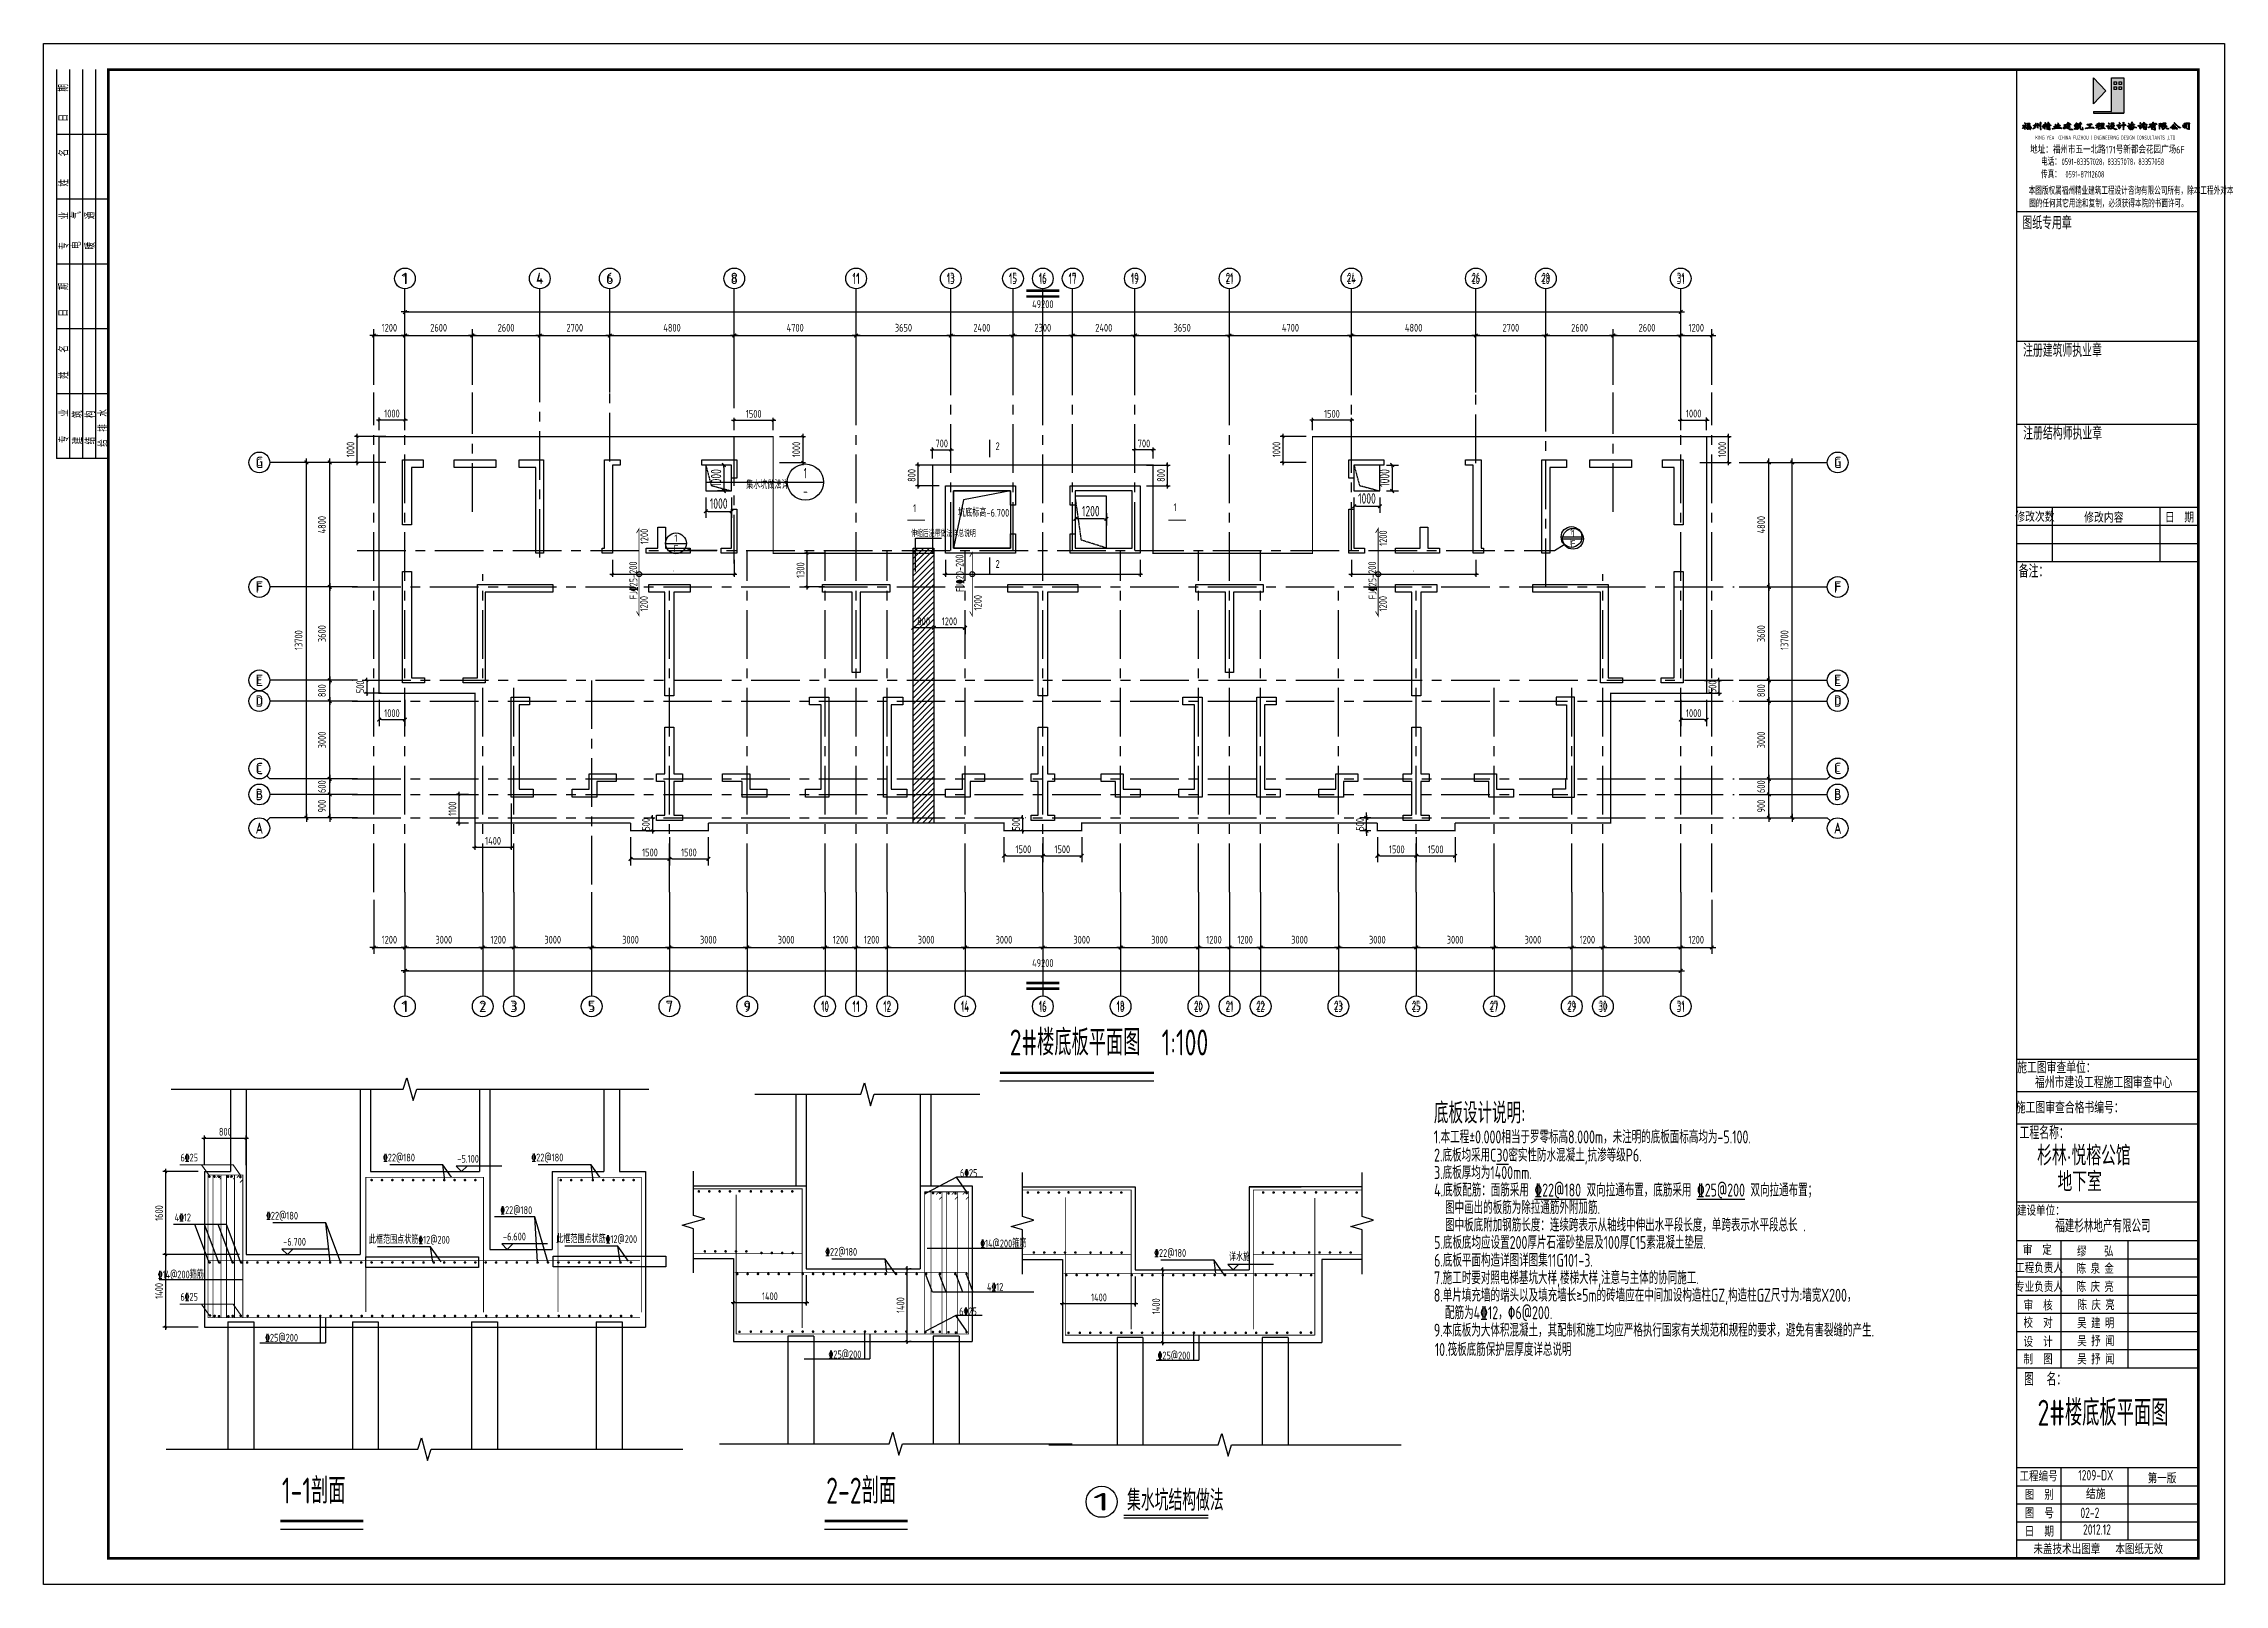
# Model space of a CAD drawing. Extents: x 627893 to 789462, y -407363 to 145317.
# Drawn here: x 657906 to 742006, y -4740 to 54660 of the extents above; entities that cross this region are included whole.
import ezdxf
from ezdxf.enums import TextEntityAlignment as Align

# ---------------------------------------------------------------- set-up
doc = ezdxf.new("R2010")
doc.units = 0
doc.header["$LTSCALE"] = 100
for name, pattern in [('CENTER', [2, 1.25, -0.25, 0.25, -0.25]), ('CONTINOUS', [0]), ('DASH', [0.35, 0.25, -0.1])]:
    doc.linetypes.add(name, pattern=pattern)
doc.layers.get('0').update_dxf_attribs({"linetype": 'CONTINUOUS'})
doc.layers.get('Defpoints').update_dxf_attribs({"linetype": 'CONTINUOUS'})
for name, color, linetype in [('1508', 2, 'CONTINUOUS'), ('AXIS', 3, 'CONTINUOUS'), ('AXIS_TEXT', 7, 'CONTINUOUS'), ('CSET', 2, 'CONTINUOUS'), ('DIM', 3, 'CONTINUOUS'), ('dim-wall', 7, 'CONTINUOUS'), ('HATCH', 254, 'CONTINUOUS'), ('JSK', 4, 'CONTINUOUS'), ('PAXIS', 253, 'CENTER'), ('PUB_DIM', 3, 'CONTINUOUS'), ('PUB_TITLE', 4, 'CONTINUOUS'), ('S_BEAMDIMLOCAL', 7, 'CONTINUOUS'), ('S_BEAMDIMMASS', 2, 'CONTINUOUS'), ('s索引', 6, 'CONTINUOUS'), ('TEXT', 2, 'CONTINUOUS'), ('THICK', 6, 'CONTINUOUS'), ('THIN', 7, 'CONTINUOUS'), ('tm', 7, 'CONTINUOUS'), ('Y阴影', 8, 'CONTINUOUS'), ('Z-TEXT', 2, 'CONTINUOUS'), ('图框', 254, 'CONTINUOUS'), ('支座钢筋标注', 173, 'CONTINUOUS'), ('板底钢筋', 24, 'CONTINUOUS'), ('标高', 7, 'CONTINUOUS'), ('砼墙', 3, 'CONTINUOUS'), ('零厚板', 7, 'CONTINUOUS')]:
    doc.layers.add(name, color=color, linetype=linetype)
doc.layers.add('REIN', color=6, linetype='CONTINUOUS', lineweight=18)
doc.styles.add('_TCH_AXIS', font='tssdeng.shx', dxfattribs={"width": 0.7, "bigfont": 'tssdchn.shx'})
doc.styles.add('CADReader_TextStyle', font='tssdeng.shx', dxfattribs={"height": 0.2, "bigfont": 'gbcbig.shx'})
doc.styles.add('COMPLEX', font='tssdeng.shx', dxfattribs={"width": 0.7, "bigfont": 'tssdchn.shx'})
doc.styles.add('dim_font', font='tssdeng.shx', dxfattribs={"width": 0.7, "bigfont": 'tssdchn.shx'})
doc.styles.add('DX', font='tssdeng.shx', dxfattribs={"width": 0.7, "bigfont": 'tssdchn.shx'})
doc.styles.add('HZ', font='tssdeng.shx', dxfattribs={"width": 0.7, "bigfont": 'tssdchn.shx'})
doc.styles.add('HZTXT', font='tssdeng.shx', dxfattribs={"width": 0.7, "bigfont": 'tssdchn.shx'})
doc.styles.add('HZTXT2', font='tssdeng.shx', dxfattribs={"width": 0.7, "bigfont": 'tssdchn.shx'})
doc.styles.get("Standard").update_dxf_attribs({"font": 'tssdeng.shx', "width": 0.7, "bigfont": 'tssdchn.shx'})
doc.styles.add('TK', font='tssdeng.shx', dxfattribs={"width": 0.7, "bigfont": 'tssdchn.shx'})
doc.styles.add('TSSD_Dimension', font='Tssdeng.shx', dxfattribs={"width": 0.7, "bigfont": 'tssdchn.shx'})
doc.styles.add('TSSD_Num', font='Tssdeng.shx', dxfattribs={"width": 0.7, "bigfont": 'hztxt.shx'})
doc.styles.add('tssd_rein', font='tssdeng.shx', dxfattribs={"width": 0.7, "bigfont": 'hztxt.shx'})
doc.dimstyles.new('DIMN', dxfattribs={"dimtxt": 300, "dimasz": 1, "dimexe": 250, "dimexo": 300, "dimgap": 150, "dimtad": 1, "dimdec": 0, "dimzin": 0, "dimdsep": 46, "dimtxsty": 'dim_font', "dimblk": '_DIMX', "dimcen": 0.09, "dimclrt": 7, "dimadec": 0, "dimazin": 0, "dimtfac": 1, "dimtdec": 0, "dimtix": 1, "dimtmove": 2, "dimatfit": 3, "dimldrblk": '_DIMX', "dimfxl": 250, "dimtolj": 1, "dimtzin": 0, "dimarcsym": 0})
doc.dimstyles.new('TSSD_100_100', dxfattribs={"dimtxt": 300, "dimasz": 100, "dimexe": 100, "dimexo": 250, "dimgap": 100, "dimtad": 1, "dimdec": 0, "dimzin": 0, "dimdsep": 46, "dimtxsty": 'TSSD_Dimension', "dimblk": 'ARCHTICK', "dimcen": 0, "dimdle": 100, "dimclrt": 7, "dimadec": 0, "dimazin": 0, "dimtfac": 1, "dimtdec": 0, "dimtix": 1, "dimtmove": 2, "dimatfit": 3, "dimfxl": 1, "dimtolj": 1, "dimtzin": 0, "dimarcsym": 0})
doc.dimstyles.new('TSSD_100_100$0', dxfattribs={"dimtxt": 300, "dimasz": 100, "dimexe": 250, "dimexo": 250, "dimgap": 100, "dimtad": 1, "dimdec": 0, "dimzin": 0, "dimdsep": 46, "dimtxsty": 'TSSD_Dimension', "dimblk": '_TSDBK', "dimblk1": '_TSDBK', "dimblk2": '_TSDBK', "dimsah": 1, "dimcen": 0, "dimclrt": 7, "dimadec": 0, "dimazin": 0, "dimtfac": 1, "dimtdec": 0, "dimtix": 1, "dimtmove": 2, "dimatfit": 3, "dimldrblk": '_TSDBK', "dimfxl": 1, "dimtolj": 1, "dimtzin": 0, "dimarcsym": 0})
doc.dimstyles.new('TSSD_50_100', dxfattribs={"dimtxt": 300, "dimasz": 100, "dimexe": 100, "dimexo": 250, "dimgap": 100, "dimtad": 1, "dimdec": 0, "dimlfac": 0.5, "dimzin": 0, "dimdsep": 46, "dimtxsty": 'TSSD_Dimension', "dimblk": 'ARCHTICK', "dimcen": 0, "dimdle": 100, "dimclrt": 7, "dimadec": 0, "dimazin": 0, "dimtfac": 1, "dimtdec": 0, "dimtix": 1, "dimtmove": 2, "dimatfit": 3, "dimfxl": 1, "dimtolj": 1, "dimtzin": 0, "dimarcsym": 0})

msp = doc.modelspace()

# ---------------------------------------------------------------- texts
at = {"layer": 'AXIS', "color": 7, "style": 'CADReader_TextStyle'}
for s, p in [('1', (671840, 45607.8)), ('4', (677040, 45607.8)), ('6', (679740, 45607.8)), ('8', (684540, 45607.8)), ('11', (689240, 45607.8)), ('13', (692890, 45607.8)), ('15', (695290, 45607.8)), ('16', (696440, 45607.8)), ('17', (697590, 45607.8)), ('19', (699990, 45607.8)), ('21', (703640, 45607.8)), ('24', (708340, 45607.8)), ('26', (713140, 45607.8)), ('28', (715840, 45607.8)), ('31', (721040, 45607.8)), ('G', (666225.7, 38513.7)), ('G', (727093.3, 38513.7)), ('F', (682292.8, 35194.5)), ('1', (682292.8, 35594.5)), ('F', (716885.8, 35369.7)), ('1', (716885.8, 35769.7)), ('F', (666225.7, 33712.3)), ('F', (727093.3, 33712.3)), ('D', (666225.7, 29313.7)), ('E', (666225.7, 30113.7)), ('D', (727093.3, 29313.7)), ('E', (727093.3, 30113.7)), ('C', (666225.7, 26713.7)), ('C', (727093.3, 26713.7)), ('B', (666225.7, 25712.3)), ('B', (727093.3, 25712.3)), ('A', (666225.7, 24413.7)), ('A', (727093.3, 24413.7)), ('1', (671840, 17544.5)), ('2', (674840, 17544.5)), ('3', (676040, 17544.5)), ('5', (679040, 17544.5)), ('7', (682040, 17544.5)), ('9', (685040, 17544.5)), ('10', (688040, 17544.5)), ('11', (689240, 17544.5)), ('12', (690440, 17544.5)), ('14', (693440, 17544.5)), ('16', (696440, 17544.5)), ('18', (699440, 17544.5)), ('20', (702440, 17544.5)), ('21', (703640, 17544.5)), ('22', (704840, 17544.5)), ('23', (707840, 17544.5)), ('25', (710840, 17544.5)), ('27', (713840, 17544.5)), ('29', (716840, 17544.5)), ('30', (718040, 17544.5)), ('31', (721040, 17544.5))]:
    msp.add_text(s, height=280, dxfattribs=at).set_placement(p, align=Align.MIDDLE)
at = {"layer": 'PUB_TITLE', "style": 'DX', "width": 0.7}
for s, p in [('日      期', (658653.2, 52376.2, 2200)), ('姓      名 ', (658658.3, 49947.4)), ('专      业', (658668, 47446.4)), ('电      气', (659138.2, 47472.5, 2200)), ('暖      通', (659671.5, 47449.8, 2200)), ('日     期', (658653.2, 44791, 2200)), ('姓     名', (658658.3, 42385.8)), ('专     业', (658668, 39915.3)), ('建     筑', (659188.4, 39862.1, 2200)), ('结     构', (659679.5, 39862.1, 2200)), ('给  排  水', (660176.4, 39842, 2200))]:
    msp.add_text(s, height=320, rotation=90, dxfattribs=at).set_placement(p, align=Align.MIDDLE)
at = {"layer": 'PUB_TITLE'}
for s, height, style, width, p in [('图纸专用章', 500, 'HZTXT2', 0.8, (735167.8, 47780.6)), ('注册建筑师执业章', 500, 'HZTXT2', 0.8, (735762.8, 42861.5)), ('注册结构师执业章', 500, 'HZTXT2', 0.8, (735769.1, 39668.5)), ('修改次数', 380, 'HZTXT2', 0.8, (734698.2, 36440.5)), ('修改内容', 380, 'HZTXT2', 0.8, (737357.5, 36413.6)), ('日  期', 380, 'HZTXT2', 0.8, (740277.8, 36413.6)), ('备注：', 500, 'HZTXT2', 0.8, (734645.8, 34348.6)), ('施工图审查单位：', 450, 'HZTXT2', 0.8, (735527.9, 15213.2)), ('施工图审查合格书编号：', 450, 'HZTXT2', 0.8, (736041.8, 13668.9)), ('工程名称：', 500, 'HZTXT2', 0.8, (735056.9, 12696.7)), ('建设单位：', 400, 'HZTXT2', 0.8, (734927.5, 9696.4)), ('工程负责人', 400, 'HZTXT2', 0.8, (734857.9, 7483.7)), ('审  定', 400, 'HZTXT2', 0.8, (734792.2, 8180.9)), ('专业负责人', 400, 'HZTXT2', 0.8, (734857.9, 6754.9)), ('审  核', 400, 'HZTXT2', 0.8, (734821, 6037)), ('校  对', 400, 'HZTXT2', 0.8, (734821.5, 5369.1)), ('设  计', 400, 'HZTXT2', 0.8, (734821, 4635.8)), ('图  名：', 500, 'HZTXT2', 0.8, (735094, 3193.8)), ('制  图', 400, 'HZTXT2', 0.8, (734821, 3962.7)), ('工程编号', 400, 'HZTXT2', 0.8, (734841, -547.8)), ('1209-DX', 400, 'tssd_rein', 0.7, (737045.6, -531.8)), ('第一版', 400, 'HZTXT2', 0.8, (739601.8, -627.4)), ('图  别', 400, 'HZTXT2', 0.8, (734868.7, -1265)), ('结施', 400, 'tssd_rein', 0.7, (737045.6, -1231.8)), ('图  号', 400, 'HZTXT2', 0.8, (734868.7, -1981.9)), ('日  期', 400, 'HZTXT2', 0.8, (734868.7, -2681.9)), ('2012.12', 400, 'tssd_rein', 0.7, (737092.6, -2627.1)), ('未盖技术出图章   本图纸无效', 400, 'HZTXT2', 0.8, (737142.4, -3351))]:
    msp.add_text(s, height=height, dxfattribs=dict(at, style=style, width=width)).set_placement(p, align=Align.MIDDLE)
at = {"layer": 'PUB_TITLE', "linetype": 'ByBlock', "style": 'HZ', "width": 0.7}
for s, height, p in [('福州市建设工程施工图审查中心  ', 450, (737538.2, 14638.9)), ('福建杉林地产有限公司', 500, (737321.5, 9104.4)), ('缪    弘', 400, (737026.7, 8119.1)), ('陈 泉 金', 400, (737026.7, 7456.8)), ('陈 庆 亮', 400, (737026.7, 6756.8)), ('陈 庆 亮', 400, (737061.6, 6056.9)), ('吴 建 明', 400, (737046, 5352.7)), ('吴 抒 闻', 400, (737050.1, 4660.9, 0)), ('吴 抒 闻', 400, (737050.1, 3960.9, 0))]:
    msp.add_text(s, height=height, dxfattribs=at).set_placement(p, align=Align.MIDDLE)
at = {"layer": 'PUB_TITLE', "style": 'HZTXT2', "width": 0.8}
for s, p in [('杉林·悦榕公馆', (734785.5, 11416.9)), ('地下室', (735571.7, 10409.5))]:
    msp.add_text(s, height=750, dxfattribs=at).set_placement(p)
at = {"layer": 'PUB_TITLE', "linetype": 'ByBlock', "width": 0.7}
msp.add_text('02-2', height=400, dxfattribs=at).set_placement((736454.2, -2181.4))
at = {"layer": 'S_BEAMDIMLOCAL', "width": 0.7}
msp.add_text('伸缩后浇带做法详总说明', height=250, dxfattribs=at).set_placement((691356.1, 35643.5))
at = {"layer": 's索引', "width": 0.7}
for s, p in [('2', (694616.3, 38899.6)), ('集水坑做法详', (684998.7, 37409.9)), ('1', (691437.2, 36507.5)), ('1', (701482.2, 36546.6)), ('2', (694616.3, 34359))]:
    msp.add_text(s, height=300, dxfattribs=at).set_placement(p, align=Align.BOTTOM_LEFT)
at = {"layer": 'TEXT', "width": 0.7}
for s, height, p in [('坑底标高-6.700', 300, (693173.5, 36332.3)), ('2#楼底板平面图', 1000, (695161.8, 15352.9)), ('1:100', 1000, (701021.1, 15352.9)), ('2#楼底板平面图', 1000, (734800.1, 1076.5)), ('1-1剖面', 1000, (667094.8, -1925)), ('2-2剖面', 1000, (688085.5, -1925))]:
    msp.add_text(s, height=height, dxfattribs=at).set_placement(p, align=Align.BOTTOM_LEFT)
at = {"layer": 'TEXT', "color": 100, "style": 'tssd_rein', "width": 0.7}
for s, height, p in [('底板设计说明:', 800, (711523.3, 13030.9)), ('1.本工程%%P0.000相当于罗零标高8.000m，未注明的底板面标高均为-5.100.', 500, (711515.3, 12260.5)), ('2.底板均采用C%%U30%%U密实性防水混凝土,抗渗等级P6.', 500, (711528.5, 11559.7)), ('3.底板厚均为1400mm.', 500, (711528.5, 10885.9)), ('4.底板配筋：面筋采用 %%U%%13222@180 %%U双向拉通布置，底筋采用 %%U%%13225@200%%U 双向拉通布置；', 500, (711528.5, 10212.1)), ('图中画出的板筋为除拉通筋外附加筋.', 500, (711951.1, 9538.3)), ('图中板底附加钢筋长度：连续跨表示从轴线中伸出水平段长度，单跨表示水平段总长 .', 500, (711951.1, 8864.5)), ('5.底板底均应设置200厚片石灌砂垫层及100厚C15素混凝土垫层.', 500, (711528.5, 8190.7)), ('6.底板平面构造详图详图集11G101-3.', 500, (711528.5, 7504.1)), ('7.施工时要对照电梯基坑大样,楼梯大样,注意与主体的协同施工.', 500, (711528.5, 6830.3)), ('8.单片填充墙的端头以及填充墙长%%1475m的砖墙应在中间加设构造柱GZ,构造柱GZ尺寸为:墙宽X200，', 500, (711516.3, 6156.5)), ('配筋为4%%13212，%%1306@200.', 500, (711951.1, 5482.7)), ('9.本底板为大体积混凝土，其配制和施工均应严格执行国家有关规范和规程的要求，避免有害裂缝的产生.', 500, (711518.1, 4808.9))]:
    msp.add_text(s, height=height, dxfattribs=at).set_placement(p)
msp.add_text('10.筏板底筋保护层厚度详总说明', height=500, dxfattribs=at).set_placement((711556.5, 3915.9), align=Align.BOTTOM_LEFT)
at = {"layer": 'TEXT', "width": 0.7}
msp.add_text('集水坑结构做法', height=800, dxfattribs=at).set_placement((699689, -1895.9))
at = {"layer": 'THIN', "width": 0.7}
for s, p in [('6%%13225', (663521.9, 11713)), ('%%13222@180', (671613.1, 11713)), ('%%13222@180', (677335.3, 11714.9)), ('6%%13225', (693582.7, 11118.4)), ('4%%13212', (663273.4, 9408.9)), ('%%13222@180', (667103.2, 9473.9)), ('%%13222@180', (676134.5, 9688.2)), ('此框范围点状筋%%13212@200', (672009.8, 8544.1)), ('此框范围点状筋%%13212@200', (679234.5, 8569.1)), ('%%13214@200箍筋', (694918.7, 8401.9)), ('%%13222@180', (688664.2, 8080)), ('%%13222@180', (701353, 8035.7)), ('%%13214@200箍筋', (663199.6, 7203.6)), ('4%%13212', (694602.2, 6729)), ('6%%13225', (663520, 6344.8)), ('6%%13225', (693554.7, 5785.8)), ('%%13225@200', (667085.1, 4770.4)), ('%%13225@200', (688811.6, 4126.9)), ('%%13225@200', (701500.4, 4082.6))]:
    msp.add_text(s, height=300, dxfattribs=at).set_placement(p, align=Align.MIDDLE_CENTER)
at = {"layer": '图框', "color": 0, "width": 0.7}
for s, height, style, p in [('KING YEA  (CHINA FUZHOU ) ENGINEERING DESIGN CONSULTANTS ,LTD', 150, 'HZTXT', (734720.1, 50961.2)), ('本图版权属福州精业建筑工程设计咨询有限公司所有，除本工程外对本', 280, 'HZTXT2', (734457.2, 48840.3)), ('图的任何其它用途和复制，必须获得本院的书面许可。', 280, 'HZTXT2', (734478.5, 48348.1))]:
    msp.add_text(s, height=height, dxfattribs=dict(at, style=style)).set_placement(p)
at = {"layer": '图框', "color": 0}
for s, height, style, width, p in [('地址：福州市五一北路171号新都会花园广场6F', 280, 'HZTXT2', 0.8, (737496.2, 50600.8)), ('传真：', 280, 'TK', 0.7, (735317.3, 49651.4)), ('电话：', 280, 'TK', 0.7, (735317.3, 50136.8)), ('0591-87112608', 250, 'TK', 0.6, (736628.2, 49622.8)), ('0591-83357028，83357078，83357058', 250, 'TK', 0.6, (737707.8, 50101))]:
    msp.add_text(s, height=height, dxfattribs=dict(at, style=style, width=width)).set_placement(p, align=Align.MIDDLE)
at = {"layer": '支座钢筋标注', "color": 47, "width": 0.7}
for s, p in [('1200', (681225.8, 35363.1)), ('1200', (709720.9, 35300)), ('FJ%%13225-200', (680810, 33244.1)), ('FJ%%13220-200', (693397.6, 33520.5)), ('FJ%%13225-200', (709310, 33244.1)), ('1200', (681213.7, 32771.6)), ('1200', (694089.9, 32810.2)), ('1200', (709713.7, 32771.6))]:
    msp.add_text(s, height=300, rotation=90.819706, dxfattribs=at).set_placement(p)
at = {"layer": '标高', "width": 0.7}
for s, p in [('-5.100', (673859.2, 11518.7)), ('-6.700', (667143.5, 8318.7)), ('-6.600', (675620.9, 8518.7)), ('详水施', (703616.6, 7725.8))]:
    msp.add_text(s, height=300, dxfattribs=at).set_placement(p)

# ---------------------------------------------------------------- blocks, each defined once
blk = doc.blocks.new('_DIMX')
blk.add_line((-150, 0), (150, 0))
at = {"const_width": 50}
blk.add_lwpolyline([(-70, -70), (70, 70)], dxfattribs=at)
blk = doc.blocks.new('*D181')
at = {"layer": 'Defpoints', "color": 0}
for p in [(723066, 26314), (724440, 26314), (723066, 25713)]:
    blk.add_point(p, dxfattribs=at)
at = {"layer": 'PUB_DIM', "color": 0, "lineweight": -2}
for p, q in [((723366, 26314), (724690, 26314)), ((724440, 26315), (724440, 26316)), ((724440, 25713), (724440, 26314)), ((723366, 25713), (724690, 25713)), ((724440, 25712), (724440, 25711))]:
    blk.add_line(p, q, dxfattribs=at)
for p, rotation in [((724440, 26314), 270), ((724440, 25713), 90)]:
    blk.add_blockref('_DIMX', p, dxfattribs=dict(at, rotation=rotation))
at = {"layer": 'PUB_DIM', "color": 7, "insert": (724140, 26013), "char_height": 300, "attachment_point": 5, "rotation": 90, "style": 'dim_font'}
blk.add_mtext('\\A1;600', dxfattribs=at)
blk = doc.blocks.new('*D182')
at = {"layer": 'Defpoints', "color": 0}
for p in [(668940, 26314), (670014, 26314), (670014, 25713)]:
    blk.add_point(p, dxfattribs=at)
at = {"layer": 'PUB_DIM', "color": 0, "lineweight": -2}
for p, q in [((669714, 26314), (668690, 26314)), ((668940, 26315), (668940, 26316)), ((668940, 25713), (668940, 26314)), ((669714, 25713), (668690, 25713)), ((668940, 25712), (668940, 25711))]:
    blk.add_line(p, q, dxfattribs=at)
for p, rotation in [((668940, 26314), 270), ((668940, 25713), 90)]:
    blk.add_blockref('_DIMX', p, dxfattribs=dict(at, rotation=rotation))
at = {"layer": 'PUB_DIM', "color": 7, "insert": (668640, 26013), "char_height": 300, "attachment_point": 5, "rotation": 90, "style": 'dim_font'}
blk.add_mtext('\\A1;600', dxfattribs=at)
blk = doc.blocks.new('_ArchTick')
at = {"color": 0, "linetype": 'ByBlock', "const_width": 0.4}
blk.add_lwpolyline([(-0.5, -0.5), (0.5, 0.5)], dxfattribs=at)
blk = doc.blocks.new('*D183')
at = {"layer": 'Defpoints', "color": 0}
for p in [(679840, 35014), (684540, 35014), (684540, 34206)]:
    blk.add_point(p, dxfattribs=at)
at = {"layer": 'dim-wall', "color": 0, "lineweight": -2}
for p, q in [((679840, 34764), (679840, 34106)), ((684540, 34764), (684540, 34106)), ((679740, 34206), (684640, 34206))]:
    blk.add_line(p, q, dxfattribs=at)
at = {"layer": 'dim-wall', "color": 0, "lineweight": -2, "xscale": 100, "yscale": 100, "zscale": 100, "rotation": 180}
blk.add_blockref('_ArchTick', (679840, 34206), dxfattribs=at)
at = {"layer": 'dim-wall', "color": 0, "lineweight": -2, "xscale": 100, "yscale": 100, "zscale": 100}
blk.add_blockref('_ArchTick', (684540, 34206), dxfattribs=at)
at = {"layer": 'dim-wall', "color": 7, "insert": (682190, 34456), "char_height": 300, "attachment_point": 5, "style": 'TSSD_Dimension'}
blk.add_mtext('\\A1;.', dxfattribs=at)
blk = doc.blocks.new('*D184')
at = {"layer": 'Defpoints', "color": 0}
for p in [(708340, 35014), (713140, 35014), (713140, 34206)]:
    blk.add_point(p, dxfattribs=at)
at = {"layer": 'dim-wall', "color": 0, "lineweight": -2}
for p, q in [((708340, 34764), (708340, 34106)), ((713140, 34764), (713140, 34106)), ((708240, 34206), (713240, 34206))]:
    blk.add_line(p, q, dxfattribs=at)
at = {"layer": 'dim-wall', "color": 0, "lineweight": -2, "xscale": 100, "yscale": 100, "zscale": 100, "rotation": 180}
blk.add_blockref('_ArchTick', (708340, 34206), dxfattribs=at)
at = {"layer": 'dim-wall', "color": 0, "lineweight": -2, "xscale": 100, "yscale": 100, "zscale": 100}
blk.add_blockref('_ArchTick', (713140, 34206), dxfattribs=at)
at = {"layer": 'dim-wall', "color": 7, "insert": (710740, 34456), "char_height": 300, "attachment_point": 5, "style": 'TSSD_Dimension'}
blk.add_mtext('\\A1;.', dxfattribs=at)
blk = doc.blocks.new('*D185')
at = {"layer": 'Defpoints', "color": 0}
for p in [(692690, 35014), (700190, 35014), (700190, 34206)]:
    blk.add_point(p, dxfattribs=at)
at = {"layer": 'dim-wall', "color": 0, "lineweight": -2}
for p, q in [((692690, 34764), (692690, 34106)), ((700190, 34764), (700190, 34106)), ((692590, 34206), (700290, 34206))]:
    blk.add_line(p, q, dxfattribs=at)
at = {"layer": 'dim-wall', "color": 0, "lineweight": -2, "xscale": 100, "yscale": 100, "zscale": 100, "rotation": 180}
blk.add_blockref('_ArchTick', (692690, 34206), dxfattribs=at)
at = {"layer": 'dim-wall', "color": 0, "lineweight": -2, "xscale": 100, "yscale": 100, "zscale": 100}
blk.add_blockref('_ArchTick', (700190, 34206), dxfattribs=at)
at = {"layer": 'dim-wall', "color": 7, "insert": (696440, 34456), "char_height": 300, "attachment_point": 5, "style": 'TSSD_Dimension'}
blk.add_mtext('\\A1;.', dxfattribs=at)
blk = doc.blocks.new('*D186')
at = {"layer": 'Defpoints', "color": 0}
for p in [(669992, 39512), (671358, 39512), (671358, 38512)]:
    blk.add_point(p, dxfattribs=at)
at = {"layer": 'DIM', "color": 0, "lineweight": -2}
for p, q in [((669992, 38412), (669992, 39612)), ((671108, 39512), (669892, 39512)), ((671108, 38512), (669892, 38512))]:
    blk.add_line(p, q, dxfattribs=at)
at = {"layer": 'DIM', "color": 0, "lineweight": -2, "xscale": 100, "yscale": 100, "zscale": 100}
for p, rotation in [((669992, 39512), 90), ((669992, 38512), 270)]:
    blk.add_blockref('_ArchTick', p, dxfattribs=dict(at, rotation=rotation))
at = {"layer": 'DIM', "color": 7, "insert": (669742, 39012), "char_height": 300, "attachment_point": 5, "rotation": 90, "style": 'TSSD_Dimension'}
blk.add_mtext('\\A1;1000', dxfattribs=at)
blk = doc.blocks.new('*D187')
at = {"layer": 'Defpoints', "color": 0}
for p in [(670840, 40147), (670840, 39512), (671840, 39512)]:
    blk.add_point(p, dxfattribs=at)
at = {"layer": 'DIM', "color": 0, "lineweight": -2}
for p, q in [((671940, 40147), (670740, 40147)), ((670840, 39762), (670840, 40247)), ((671840, 39762), (671840, 40247))]:
    blk.add_line(p, q, dxfattribs=at)
at = {"layer": 'DIM', "color": 0, "lineweight": -2, "xscale": 100, "yscale": 100, "zscale": 100, "rotation": 180}
blk.add_blockref('_ArchTick', (670840, 40147), dxfattribs=at)
at = {"layer": 'DIM', "color": 0, "lineweight": -2, "xscale": 100, "yscale": 100, "zscale": 100}
blk.add_blockref('_ArchTick', (671840, 40147), dxfattribs=at)
at = {"layer": 'DIM', "color": 7, "insert": (671340, 40397), "char_height": 300, "attachment_point": 5, "style": 'TSSD_Dimension'}
blk.add_mtext('\\A1;1000', dxfattribs=at)
blk = doc.blocks.new('*D188')
at = {"layer": 'Defpoints', "color": 0}
for p in [(670366, 29612), (671177, 30112), (671177, 29612)]:
    blk.add_point(p, dxfattribs=at)
at = {"layer": 'DIM', "color": 0, "lineweight": -2}
for p, q in [((670927, 30112), (670266, 30112)), ((670927, 29612), (670266, 29612)), ((670366, 30112), (670366, 30212)), ((670366, 30112), (670366, 29612)), ((670366, 29612), (670366, 29512))]:
    blk.add_line(p, q, dxfattribs=at)
at = {"layer": 'DIM', "color": 0, "lineweight": -2, "xscale": 100, "yscale": 100, "zscale": 100}
for p, rotation in [((670366, 30112), 270), ((670366, 29612), 90)]:
    blk.add_blockref('_ArchTick', p, dxfattribs=dict(at, rotation=rotation))
at = {"layer": 'DIM', "color": 7, "insert": (670116, 29862), "char_height": 300, "attachment_point": 5, "rotation": 90, "style": 'TSSD_Dimension'}
blk.add_mtext('\\A1;500', dxfattribs=at)
blk = doc.blocks.new('*D189')
at = {"layer": 'Defpoints', "color": 0}
for p in [(674540, 25498), (675940, 25614), (675940, 23678)]:
    blk.add_point(p, dxfattribs=at)
at = {"layer": 'DIM', "color": 0, "lineweight": -2}
for p, q in [((674540, 25248), (674540, 23578)), ((675940, 25364), (675940, 23578)), ((674440, 23678), (676040, 23678))]:
    blk.add_line(p, q, dxfattribs=at)
at = {"layer": 'DIM', "color": 0, "lineweight": -2, "xscale": 100, "yscale": 100, "zscale": 100, "rotation": 180}
blk.add_blockref('_ArchTick', (674540, 23678), dxfattribs=at)
at = {"layer": 'DIM', "color": 0, "lineweight": -2, "xscale": 100, "yscale": 100, "zscale": 100}
blk.add_blockref('_ArchTick', (675940, 23678), dxfattribs=at)
at = {"layer": 'DIM', "color": 7, "insert": (675240, 23928), "char_height": 300, "attachment_point": 5, "style": 'TSSD_Dimension'}
blk.add_mtext('\\A1;1400', dxfattribs=at)
blk = doc.blocks.new('*D190')
at = {"layer": 'Defpoints', "color": 0}
for p in [(680887, 24812), (680887, 24312), (681383, 24312)]:
    blk.add_point(p, dxfattribs=at)
at = {"layer": 'DIM', "color": 0, "lineweight": -2}
for p, q in [((681137, 24812), (681483, 24812)), ((681383, 24812), (681383, 24912)), ((681383, 24812), (681383, 24312)), ((681137, 24312), (681483, 24312)), ((681383, 24312), (681383, 24212))]:
    blk.add_line(p, q, dxfattribs=at)
at = {"layer": 'DIM', "color": 0, "lineweight": -2, "xscale": 100, "yscale": 100, "zscale": 100}
for p, rotation in [((681383, 24812), 270), ((681383, 24312), 90)]:
    blk.add_blockref('_ArchTick', p, dxfattribs=dict(at, rotation=rotation))
at = {"layer": 'DIM', "color": 7, "insert": (681133, 24562), "char_height": 300, "attachment_point": 5, "rotation": 90, "style": 'TSSD_Dimension'}
blk.add_mtext('\\A1;500', dxfattribs=at)
blk = doc.blocks.new('*D191')
at = {"layer": 'Defpoints', "color": 0}
for p in [(674540, 25712), (673919, 24612), (674540, 24612)]:
    blk.add_point(p, dxfattribs=at)
at = {"layer": 'DIM', "color": 0, "lineweight": -2}
for p, q in [((674290, 25712), (673819, 25712)), ((673919, 25812), (673919, 24512)), ((674290, 24612), (673819, 24612))]:
    blk.add_line(p, q, dxfattribs=at)
at = {"layer": 'DIM', "color": 0, "lineweight": -2, "xscale": 100, "yscale": 100, "zscale": 100}
for p, rotation in [((673919, 25712), 90), ((673919, 24612), 270)]:
    blk.add_blockref('_ArchTick', p, dxfattribs=dict(at, rotation=rotation))
at = {"layer": 'DIM', "color": 7, "insert": (673669, 25162), "char_height": 300, "attachment_point": 5, "rotation": 90, "style": 'TSSD_Dimension'}
blk.add_mtext('\\A1;1100', dxfattribs=at)
blk = doc.blocks.new('*D192')
at = {"layer": 'Defpoints', "color": 0}
for p in [(686040, 40139), (684540, 39512), (686040, 39512)]:
    blk.add_point(p, dxfattribs=at)
at = {"layer": 'DIM', "color": 0, "lineweight": -2}
for p, q in [((684440, 40139), (686140, 40139)), ((684540, 39762), (684540, 40239)), ((686040, 39762), (686040, 40239))]:
    blk.add_line(p, q, dxfattribs=at)
at = {"layer": 'DIM', "color": 0, "lineweight": -2, "xscale": 100, "yscale": 100, "zscale": 100, "rotation": 180}
blk.add_blockref('_ArchTick', (684540, 40139), dxfattribs=at)
at = {"layer": 'DIM', "color": 0, "lineweight": -2, "xscale": 100, "yscale": 100, "zscale": 100}
blk.add_blockref('_ArchTick', (686040, 40139), dxfattribs=at)
at = {"layer": 'DIM', "color": 7, "insert": (685290, 40389), "char_height": 300, "attachment_point": 5, "style": 'TSSD_Dimension'}
blk.add_mtext('\\A1;1500', dxfattribs=at)
blk = doc.blocks.new('*D193')
at = {"layer": 'Defpoints', "color": 0}
for p in [(686040, 39512), (686040, 38512), (687182, 38512)]:
    blk.add_point(p, dxfattribs=at)
at = {"layer": 'DIM', "color": 0, "lineweight": -2}
for p, q in [((687182, 39612), (687182, 38412)), ((686290, 39512), (687282, 39512)), ((686290, 38512), (687282, 38512))]:
    blk.add_line(p, q, dxfattribs=at)
at = {"layer": 'DIM', "color": 0, "lineweight": -2, "xscale": 100, "yscale": 100, "zscale": 100}
for p, rotation in [((687182, 39512), 90), ((687182, 38512), 270)]:
    blk.add_blockref('_ArchTick', p, dxfattribs=dict(at, rotation=rotation))
at = {"layer": 'DIM', "color": 7, "insert": (686932, 39012), "char_height": 300, "attachment_point": 5, "rotation": 90, "style": 'TSSD_Dimension'}
blk.add_mtext('\\A1;1000', dxfattribs=at)
blk = doc.blocks.new('*D194')
at = {"layer": 'Defpoints', "color": 0}
for p in [(691632, 38413), (692690, 38413), (692690, 37614)]:
    blk.add_point(p, dxfattribs=at)
at = {"layer": 'DIM', "color": 0, "lineweight": -2}
for p, q in [((692440, 38413), (691532, 38413)), ((691632, 37514), (691632, 38513)), ((692440, 37614), (691532, 37614))]:
    blk.add_line(p, q, dxfattribs=at)
at = {"layer": 'DIM', "color": 0, "lineweight": -2, "xscale": 100, "yscale": 100, "zscale": 100}
for p, rotation in [((691632, 38413), 90), ((691632, 37614), 270)]:
    blk.add_blockref('_ArchTick', p, dxfattribs=dict(at, rotation=rotation))
at = {"layer": 'DIM', "color": 7, "insert": (691382, 38013), "char_height": 300, "attachment_point": 5, "rotation": 90, "style": 'TSSD_Dimension'}
blk.add_mtext('\\A1;800', dxfattribs=at)
blk = doc.blocks.new('*D195')
at = {"layer": 'Defpoints', "color": 0}
for p in [(687346, 35012), (688276, 35012), (688276, 33712)]:
    blk.add_point(p, dxfattribs=at)
at = {"layer": 'DIM', "color": 0, "lineweight": -2}
for p, q in [((688026, 35012), (687246, 35012)), ((687346, 33612), (687346, 35112)), ((688026, 33712), (687246, 33712))]:
    blk.add_line(p, q, dxfattribs=at)
at = {"layer": 'DIM', "color": 0, "lineweight": -2, "xscale": 100, "yscale": 100, "zscale": 100}
for p, rotation in [((687346, 35012), 90), ((687346, 33712), 270)]:
    blk.add_blockref('_ArchTick', p, dxfattribs=dict(at, rotation=rotation))
at = {"layer": 'DIM', "color": 7, "insert": (687096, 34362), "char_height": 300, "attachment_point": 5, "rotation": 90, "style": 'TSSD_Dimension'}
blk.add_mtext('\\A1;1300', dxfattribs=at)
blk = doc.blocks.new('*D196')
at = {"layer": 'Defpoints', "color": 0}
for p in [(695518, 24812), (695518, 24312), (695655, 24312)]:
    blk.add_point(p, dxfattribs=at)
at = {"layer": 'DIM', "color": 0, "lineweight": -2}
for p, q in [((695655, 24812), (695655, 24912)), ((695655, 24812), (695655, 24312)), ((695768, 24812), (695755, 24812)), ((695655, 24312), (695655, 24212)), ((695768, 24312), (695755, 24312))]:
    blk.add_line(p, q, dxfattribs=at)
at = {"layer": 'DIM', "color": 0, "lineweight": -2, "xscale": 100, "yscale": 100, "zscale": 100}
for p, rotation in [((695655, 24812), 270), ((695655, 24312), 90)]:
    blk.add_blockref('_ArchTick', p, dxfattribs=dict(at, rotation=rotation))
at = {"layer": 'DIM', "color": 7, "insert": (695405, 24562), "char_height": 300, "attachment_point": 5, "rotation": 90, "style": 'TSSD_Dimension'}
blk.add_mtext('\\A1;500', dxfattribs=at)
blk = doc.blocks.new('*D197')
at = {"layer": 'Defpoints', "color": 0}
for p in [(692890, 38995), (692190, 38412), (692890, 38412)]:
    blk.add_point(p, dxfattribs=at)
at = {"layer": 'DIM', "color": 0, "lineweight": -2}
for p, q in [((692090, 38995), (692990, 38995)), ((692190, 38662), (692190, 39095)), ((692890, 38662), (692890, 39095))]:
    blk.add_line(p, q, dxfattribs=at)
at = {"layer": 'DIM', "color": 0, "lineweight": -2, "xscale": 100, "yscale": 100, "zscale": 100, "rotation": 180}
blk.add_blockref('_ArchTick', (692190, 38995), dxfattribs=at)
at = {"layer": 'DIM', "color": 0, "lineweight": -2, "xscale": 100, "yscale": 100, "zscale": 100}
blk.add_blockref('_ArchTick', (692890, 38995), dxfattribs=at)
at = {"layer": 'DIM', "color": 7, "insert": (692540, 39245), "char_height": 300, "attachment_point": 5, "style": 'TSSD_Dimension'}
blk.add_mtext('\\A1;700', dxfattribs=at)
blk = doc.blocks.new('_TSDBK')
blk.add_line((-1, 0), (0, 0))
at = {"const_width": 0.5}
blk.add_lwpolyline([(-0.7, -0.7), (0.7, 0.7)], dxfattribs=at)
blk = doc.blocks.new('*D198')
at = {"layer": 'Defpoints', "color": 0}
for p in [(683440, 37414), (684440, 37414), (684440, 36628)]:
    blk.add_point(p, dxfattribs=at)
at = {"layer": 'dim-wall', "color": 0, "lineweight": -2}
for p, q in [((683440, 37164), (683440, 36378)), ((684440, 37164), (684440, 36378)), ((683540, 36628), (684340, 36628))]:
    blk.add_line(p, q, dxfattribs=at)
at = {"layer": 'dim-wall', "color": 0, "lineweight": -2, "xscale": 100, "yscale": 100, "zscale": 100, "rotation": 180}
blk.add_blockref('_TSDBK', (683440, 36628), dxfattribs=at)
at = {"layer": 'dim-wall', "color": 0, "lineweight": -2, "xscale": 100, "yscale": 100, "zscale": 100}
blk.add_blockref('_TSDBK', (684440, 36628), dxfattribs=at)
at = {"layer": 'dim-wall', "color": 7, "insert": (683940, 36928), "char_height": 400, "attachment_point": 5, "style": 'TSSD_Dimension'}
blk.add_mtext('\\A1;1000', dxfattribs=at)
blk = doc.blocks.new('*D199')
at = {"layer": 'Defpoints', "color": 0}
for p in [(684440, 38414), (684138, 37414), (684440, 37414)]:
    blk.add_point(p, dxfattribs=at)
at = {"layer": 'dim-wall', "color": 0, "lineweight": -2}
for p, q in [((684190, 38414), (683888, 38414)), ((684138, 38314), (684138, 37514)), ((684190, 37414), (683888, 37414))]:
    blk.add_line(p, q, dxfattribs=at)
at = {"layer": 'dim-wall', "color": 0, "lineweight": -2, "xscale": 100, "yscale": 100, "zscale": 100}
for p, rotation in [((684138, 38414), 90), ((684138, 37414), 270)]:
    blk.add_blockref('_TSDBK', p, dxfattribs=dict(at, rotation=rotation))
at = {"layer": 'dim-wall', "color": 7, "insert": (683838, 37914), "char_height": 400, "attachment_point": 5, "rotation": 90, "style": 'TSSD_Dimension'}
blk.add_mtext('\\A1;1000', dxfattribs=at)
blk = doc.blocks.new('*D200')
at = {"layer": 'Defpoints', "color": 0}
for p in [(708440, 37414), (709440, 37414), (709440, 36824)]:
    blk.add_point(p, dxfattribs=at)
at = {"layer": 'dim-wall', "color": 0, "lineweight": -2}
for p, q in [((708440, 37164), (708440, 36574)), ((709440, 37164), (709440, 36574)), ((708540, 36824), (709340, 36824))]:
    blk.add_line(p, q, dxfattribs=at)
at = {"layer": 'dim-wall', "color": 0, "lineweight": -2, "xscale": 100, "yscale": 100, "zscale": 100, "rotation": 180}
blk.add_blockref('_TSDBK', (708440, 36824), dxfattribs=at)
at = {"layer": 'dim-wall', "color": 0, "lineweight": -2, "xscale": 100, "yscale": 100, "zscale": 100}
blk.add_blockref('_TSDBK', (709440, 36824), dxfattribs=at)
at = {"layer": 'dim-wall', "color": 7, "insert": (708940, 37124), "char_height": 400, "attachment_point": 5, "style": 'TSSD_Dimension'}
blk.add_mtext('\\A1;1000', dxfattribs=at)
blk = doc.blocks.new('*D201')
at = {"layer": 'Defpoints', "color": 0}
for p in [(709440, 38414), (709440, 37414), (709912, 37414)]:
    blk.add_point(p, dxfattribs=at)
at = {"layer": 'dim-wall', "color": 0, "lineweight": -2}
for p, q in [((709690, 38414), (710162, 38414)), ((709912, 38314), (709912, 37514)), ((709690, 37414), (710162, 37414))]:
    blk.add_line(p, q, dxfattribs=at)
at = {"layer": 'dim-wall', "color": 0, "lineweight": -2, "xscale": 100, "yscale": 100, "zscale": 100}
for p, rotation in [((709912, 38414), 90), ((709912, 37414), 270)]:
    blk.add_blockref('_TSDBK', p, dxfattribs=dict(at, rotation=rotation))
at = {"layer": 'dim-wall', "color": 7, "insert": (709612, 37914), "char_height": 400, "attachment_point": 5, "rotation": 90, "style": 'TSSD_Dimension'}
blk.add_mtext('\\A1;1000', dxfattribs=at)
blk = doc.blocks.new('*D202')
at = {"layer": 'Defpoints', "color": 0}
for p in [(697690, 36391), (697690, 36336), (698890, 36804)]:
    blk.add_point(p, dxfattribs=at)
at = {"layer": 'dim-wall', "color": 0, "lineweight": -2}
for p, q in [((698790, 36336), (697790, 36336)), ((698890, 36554), (698890, 36086)), ((697690, 36141), (697690, 36086))]:
    blk.add_line(p, q, dxfattribs=at)
at = {"layer": 'dim-wall', "color": 0, "lineweight": -2, "xscale": 100, "yscale": 100, "zscale": 100, "rotation": 180}
blk.add_blockref('_TSDBK', (697690, 36336), dxfattribs=at)
at = {"layer": 'dim-wall', "color": 0, "lineweight": -2, "xscale": 100, "yscale": 100, "zscale": 100}
blk.add_blockref('_TSDBK', (698890, 36336), dxfattribs=at)
at = {"layer": 'dim-wall', "color": 7, "insert": (698290, 36636), "char_height": 400, "attachment_point": 5, "style": 'TSSD_Dimension'}
blk.add_mtext('\\A1;1200', dxfattribs=at)
blk = doc.blocks.new('*D203')
at = {"layer": 'Defpoints', "color": 0}
for p in [(680540, 24312), (682040, 24312), (682040, 23228)]:
    blk.add_point(p, dxfattribs=at)
at = {"layer": 'DIM', "color": 0, "lineweight": -2}
for p, q in [((680540, 24062), (680540, 22978)), ((682040, 24062), (682040, 22978)), ((680640, 23228), (681940, 23228))]:
    blk.add_line(p, q, dxfattribs=at)
at = {"layer": 'DIM', "color": 0, "lineweight": -2, "xscale": 100, "yscale": 100, "zscale": 100, "rotation": 180}
blk.add_blockref('_TSDBK', (680540, 23228), dxfattribs=at)
at = {"layer": 'DIM', "color": 0, "lineweight": -2, "xscale": 100, "yscale": 100, "zscale": 100}
blk.add_blockref('_TSDBK', (682040, 23228), dxfattribs=at)
at = {"layer": 'DIM', "color": 7, "insert": (681290, 23478), "char_height": 300, "attachment_point": 5, "style": 'TSSD_Dimension'}
blk.add_mtext('\\A1;1500', dxfattribs=at)
blk = doc.blocks.new('*D204')
at = {"layer": 'Defpoints', "color": 0}
for p in [(682040, 24312), (683540, 24312), (683540, 23228)]:
    blk.add_point(p, dxfattribs=at)
at = {"layer": 'DIM', "color": 0, "lineweight": -2}
for p, q in [((682040, 24062), (682040, 22978)), ((683540, 24062), (683540, 22978)), ((682140, 23228), (683440, 23228))]:
    blk.add_line(p, q, dxfattribs=at)
at = {"layer": 'DIM', "color": 0, "lineweight": -2, "xscale": 100, "yscale": 100, "zscale": 100, "rotation": 180}
blk.add_blockref('_TSDBK', (682040, 23228), dxfattribs=at)
at = {"layer": 'DIM', "color": 0, "lineweight": -2, "xscale": 100, "yscale": 100, "zscale": 100}
blk.add_blockref('_TSDBK', (683540, 23228), dxfattribs=at)
at = {"layer": 'DIM', "color": 7, "insert": (682790, 23478), "char_height": 300, "attachment_point": 5, "style": 'TSSD_Dimension'}
blk.add_mtext('\\A1;1500', dxfattribs=at)
blk = doc.blocks.new('*D205')
at = {"layer": 'Defpoints', "color": 0}
for p in [(694940, 24312), (696440, 24312), (696440, 23349)]:
    blk.add_point(p, dxfattribs=at)
at = {"layer": 'DIM', "color": 0, "lineweight": -2}
for p, q in [((694940, 24062), (694940, 23099)), ((696440, 24062), (696440, 23099)), ((695040, 23349), (696340, 23349))]:
    blk.add_line(p, q, dxfattribs=at)
at = {"layer": 'DIM', "color": 0, "lineweight": -2, "xscale": 100, "yscale": 100, "zscale": 100, "rotation": 180}
blk.add_blockref('_TSDBK', (694940, 23349), dxfattribs=at)
at = {"layer": 'DIM', "color": 0, "lineweight": -2, "xscale": 100, "yscale": 100, "zscale": 100}
blk.add_blockref('_TSDBK', (696440, 23349), dxfattribs=at)
at = {"layer": 'DIM', "color": 7, "insert": (695690, 23599), "char_height": 300, "attachment_point": 5, "style": 'TSSD_Dimension'}
blk.add_mtext('\\A1;1500', dxfattribs=at)
blk = doc.blocks.new('*D206')
at = {"layer": 'Defpoints', "color": 0}
for p in [(696440, 24312), (697940, 24312), (697940, 23349)]:
    blk.add_point(p, dxfattribs=at)
at = {"layer": 'DIM', "color": 0, "lineweight": -2}
for p, q in [((696440, 24062), (696440, 23099)), ((697940, 24062), (697940, 23099)), ((696540, 23349), (697840, 23349))]:
    blk.add_line(p, q, dxfattribs=at)
at = {"layer": 'DIM', "color": 0, "lineweight": -2, "xscale": 100, "yscale": 100, "zscale": 100, "rotation": 180}
blk.add_blockref('_TSDBK', (696440, 23349), dxfattribs=at)
at = {"layer": 'DIM', "color": 0, "lineweight": -2, "xscale": 100, "yscale": 100, "zscale": 100}
blk.add_blockref('_TSDBK', (697940, 23349), dxfattribs=at)
at = {"layer": 'DIM', "color": 7, "insert": (697190, 23599), "char_height": 300, "attachment_point": 5, "style": 'TSSD_Dimension'}
blk.add_mtext('\\A1;1500', dxfattribs=at)
blk = doc.blocks.new('*D207')
at = {"layer": 'Defpoints', "color": 0}
for p in [(709340, 24312), (710840, 24312), (710840, 23347)]:
    blk.add_point(p, dxfattribs=at)
at = {"layer": 'DIM', "color": 0, "lineweight": -2}
for p, q in [((709340, 24062), (709340, 23097)), ((710840, 24062), (710840, 23097)), ((709440, 23347), (710740, 23347))]:
    blk.add_line(p, q, dxfattribs=at)
at = {"layer": 'DIM', "color": 0, "lineweight": -2, "xscale": 100, "yscale": 100, "zscale": 100, "rotation": 180}
blk.add_blockref('_TSDBK', (709340, 23347), dxfattribs=at)
at = {"layer": 'DIM', "color": 0, "lineweight": -2, "xscale": 100, "yscale": 100, "zscale": 100}
blk.add_blockref('_TSDBK', (710840, 23347), dxfattribs=at)
at = {"layer": 'DIM', "color": 7, "insert": (710090, 23597), "char_height": 300, "attachment_point": 5, "style": 'TSSD_Dimension'}
blk.add_mtext('\\A1;1500', dxfattribs=at)
blk = doc.blocks.new('*D208')
at = {"layer": 'Defpoints', "color": 0}
for p in [(710840, 24312), (712340, 24312), (712340, 23347)]:
    blk.add_point(p, dxfattribs=at)
at = {"layer": 'DIM', "color": 0, "lineweight": -2}
for p, q in [((710840, 24062), (710840, 23097)), ((712340, 24062), (712340, 23097)), ((710940, 23347), (712240, 23347))]:
    blk.add_line(p, q, dxfattribs=at)
at = {"layer": 'DIM', "color": 0, "lineweight": -2, "xscale": 100, "yscale": 100, "zscale": 100, "rotation": 180}
blk.add_blockref('_TSDBK', (710840, 23347), dxfattribs=at)
at = {"layer": 'DIM', "color": 0, "lineweight": -2, "xscale": 100, "yscale": 100, "zscale": 100}
blk.add_blockref('_TSDBK', (712340, 23347), dxfattribs=at)
at = {"layer": 'DIM', "color": 7, "insert": (711590, 23597), "char_height": 300, "attachment_point": 5, "style": 'TSSD_Dimension'}
blk.add_mtext('\\A1;1500', dxfattribs=at)
blk = doc.blocks.new('*D209')
at = {"layer": 'Defpoints', "color": 0}
for p in [(708918, 24812), (709340, 24812), (709340, 24312)]:
    blk.add_point(p, dxfattribs=at)
at = {"layer": 'DIM', "color": 0, "lineweight": -2}
for p, q in [((709090, 24812), (708668, 24812)), ((708918, 24912), (708918, 25012)), ((708918, 24312), (708918, 24812)), ((709090, 24312), (708668, 24312)), ((708918, 24212), (708918, 24112))]:
    blk.add_line(p, q, dxfattribs=at)
at = {"layer": 'DIM', "color": 0, "lineweight": -2, "xscale": 100, "yscale": 100, "zscale": 100}
for p, rotation in [((708918, 24812), 270), ((708918, 24312), 90)]:
    blk.add_blockref('_TSDBK', p, dxfattribs=dict(at, rotation=rotation))
at = {"layer": 'DIM', "color": 7, "insert": (708668, 24562), "char_height": 300, "attachment_point": 5, "rotation": 90, "style": 'TSSD_Dimension'}
blk.add_mtext('\\A1;500', dxfattribs=at)
blk = doc.blocks.new('*D110')
at = {"layer": 'Defpoints', "color": 0}
for p in [(665713, 12461), (664113, 11175), (665713, 11175)]:
    blk.add_point(p, dxfattribs=at)
at = {"layer": 'DIM', "color": 0, "lineweight": -2}
for p, q in [((664013, 12461), (665813, 12461)), ((664113, 11425), (664113, 12561)), ((665713, 11425), (665713, 12561))]:
    blk.add_line(p, q, dxfattribs=at)
at = {"layer": 'DIM', "color": 0, "lineweight": -2, "xscale": 100, "yscale": 100, "zscale": 100, "rotation": 180}
blk.add_blockref('_ArchTick', (664113, 12461), dxfattribs=at)
at = {"layer": 'DIM', "color": 0, "lineweight": -2, "xscale": 100, "yscale": 100, "zscale": 100}
blk.add_blockref('_ArchTick', (665713, 12461), dxfattribs=at)
at = {"layer": 'DIM', "color": 7, "insert": (664913, 12711), "char_height": 300, "attachment_point": 5, "style": 'TSSD_Dimension'}
blk.add_mtext('\\A1;800', dxfattribs=at)
blk = doc.blocks.new('*D111')
at = {"layer": 'Defpoints', "color": 0}
for p in [(664113, 11175), (662607, 7975), (665713, 7975)]:
    blk.add_point(p, dxfattribs=at)
at = {"layer": 'DIM', "color": 0, "lineweight": -2}
for p, q in [((663863, 11175), (662507, 11175)), ((662607, 11275), (662607, 7875)), ((665463, 7975), (662507, 7975))]:
    blk.add_line(p, q, dxfattribs=at)
at = {"layer": 'DIM', "color": 0, "lineweight": -2, "xscale": 100, "yscale": 100, "zscale": 100}
for p, rotation in [((662607, 11175), 90), ((662607, 7975), 270)]:
    blk.add_blockref('_ArchTick', p, dxfattribs=dict(at, rotation=rotation))
at = {"layer": 'DIM', "color": 7, "insert": (662357, 9575), "char_height": 300, "attachment_point": 5, "rotation": 90, "style": 'TSSD_Dimension'}
blk.add_mtext('\\A1;1600', dxfattribs=at)
blk = doc.blocks.new('*D112')
at = {"layer": 'Defpoints', "color": 0}
for p in [(665713, 7975), (662607, 5175), (664113, 5175)]:
    blk.add_point(p, dxfattribs=at)
at = {"layer": 'DIM', "color": 0, "lineweight": -2}
for p, q in [((665463, 7975), (662507, 7975)), ((662607, 8075), (662607, 5075)), ((663863, 5175), (662507, 5175))]:
    blk.add_line(p, q, dxfattribs=at)
at = {"layer": 'DIM', "color": 0, "lineweight": -2, "xscale": 100, "yscale": 100, "zscale": 100}
for p, rotation in [((662607, 7975), 90), ((662607, 5175), 270)]:
    blk.add_blockref('_ArchTick', p, dxfattribs=dict(at, rotation=rotation))
at = {"layer": 'DIM', "color": 7, "insert": (662357, 6575), "char_height": 300, "attachment_point": 5, "rotation": 90, "style": 'TSSD_Dimension'}
blk.add_mtext('\\A1;1400', dxfattribs=at)
blk = doc.blocks.new('*D113')
at = {"layer": 'Defpoints', "color": 0}
for p in [(684515, 7827), (687315, 7427), (684515, 6117)]:
    blk.add_point(p, dxfattribs=at)
at = {"layer": 'DIM', "color": 0, "lineweight": -2}
for p, q in [((684515, 7577), (684515, 6017)), ((687315, 7177), (687315, 6017)), ((687415, 6117), (684415, 6117))]:
    blk.add_line(p, q, dxfattribs=at)
at = {"layer": 'DIM', "color": 0, "lineweight": -2, "xscale": 100, "yscale": 100, "zscale": 100, "rotation": 180}
blk.add_blockref('_ArchTick', (684515, 6117), dxfattribs=at)
at = {"layer": 'DIM', "color": 0, "lineweight": -2, "xscale": 100, "yscale": 100, "zscale": 100}
blk.add_blockref('_ArchTick', (687315, 6117), dxfattribs=at)
at = {"layer": 'DIM', "color": 7, "insert": (685915, 6367), "char_height": 300, "attachment_point": 5, "style": 'TSSD_Dimension'}
blk.add_mtext('\\A1;1400', dxfattribs=at)
blk = doc.blocks.new('*D114')
at = {"layer": 'Defpoints', "color": 0}
for p in [(697204, 7782), (700004, 7382), (697204, 6073)]:
    blk.add_point(p, dxfattribs=at)
at = {"layer": 'DIM', "color": 0, "lineweight": -2}
for p, q in [((697204, 7532), (697204, 5973)), ((700004, 7132), (700004, 5973)), ((700104, 6073), (697104, 6073))]:
    blk.add_line(p, q, dxfattribs=at)
at = {"layer": 'DIM', "color": 0, "lineweight": -2, "xscale": 100, "yscale": 100, "zscale": 100, "rotation": 180}
blk.add_blockref('_ArchTick', (697204, 6073), dxfattribs=at)
at = {"layer": 'DIM', "color": 0, "lineweight": -2, "xscale": 100, "yscale": 100, "zscale": 100}
blk.add_blockref('_ArchTick', (700004, 6073), dxfattribs=at)
at = {"layer": 'DIM', "color": 7, "insert": (698604, 6323), "char_height": 300, "attachment_point": 5, "style": 'TSSD_Dimension'}
blk.add_mtext('\\A1;1400', dxfattribs=at)
blk = doc.blocks.new('ts_idx')
at = {"color": 0, "linetype": 'ByBlock', "lineweight": -2}
blk.add_line((-0.5, 0), (0.5, 0), dxfattribs=at)
blk.add_circle((0, 0), 0.5, dxfattribs=at)
at = {"color": 0, "linetype": 'ByBlock', "lineweight": -2, "style": 'TSSD_Num', "width": 0.7}
for tag, p in [('1', (0, 0.25)), ('A', (0, -0.25))]:
    blk.add_attdef(tag, text='', height=0.286, dxfattribs=at).set_placement(p, align=Align.MIDDLE_CENTER)
blk = doc.blocks.new('_AXISO')
blk.add_circle((0, 0), 0.5)
at = {"layer": 'AXIS_TEXT', "style": 'COMPLEX', "width": 1.041667}
blk.add_attdef('A', text='', height=0.56, dxfattribs=at).set_placement((-0.25, -0.28), (0.25, -0.28), align=Align.FIT)
blk = doc.blocks.new('*D115')
at = {"layer": 'Defpoints', "color": 0}
for p in [(700229, 7382), (700451, 4582), (701057, 4582)]:
    blk.add_point(p, dxfattribs=at)
at = {"layer": 'DIM', "color": 0, "lineweight": -2}
for p, q in [((700479, 7382), (701157, 7382)), ((701057, 7482), (701057, 4482)), ((700701, 4582), (701157, 4582))]:
    blk.add_line(p, q, dxfattribs=at)
at = {"layer": 'DIM', "color": 0, "lineweight": -2, "xscale": 100, "yscale": 100, "zscale": 100}
for p, rotation in [((701057, 7382), 90), ((701057, 4582), 270)]:
    blk.add_blockref('_ArchTick', p, dxfattribs=dict(at, rotation=rotation))
at = {"layer": 'DIM', "color": 7, "insert": (700807, 5982), "char_height": 300, "attachment_point": 5, "rotation": 90, "style": 'TSSD_Dimension'}
blk.add_mtext('\\A1;1400', dxfattribs=at)
blk = doc.blocks.new('*D116')
at = {"layer": 'Defpoints', "color": 0}
for p in [(691112, 7427), (691112, 4627), (691200, 4627)]:
    blk.add_point(p, dxfattribs=at)
at = {"layer": 'DIM', "color": 0, "lineweight": -2}
for p, q in [((691200, 7527), (691200, 4527)), ((691362, 7427), (691300, 7427)), ((691362, 4627), (691300, 4627))]:
    blk.add_line(p, q, dxfattribs=at)
at = {"layer": 'DIM', "color": 0, "lineweight": -2, "xscale": 100, "yscale": 100, "zscale": 100}
for p, rotation in [((691200, 7427), 90), ((691200, 4627), 270)]:
    blk.add_blockref('_ArchTick', p, dxfattribs=dict(at, rotation=rotation))
at = {"layer": 'DIM', "color": 7, "insert": (690950, 6027), "char_height": 300, "attachment_point": 5, "rotation": 90, "style": 'TSSD_Dimension'}
blk.add_mtext('\\A1;1400', dxfattribs=at)
blk = doc.blocks.new('*D117')
at = {"layer": 'Defpoints', "color": 0}
for p in [(670840, 29612), (671840, 29612), (671840, 28598)]:
    blk.add_point(p, dxfattribs=at)
at = {"layer": 'DIM', "color": 0, "lineweight": -2}
for p, q in [((670840, 29362), (670840, 28348)), ((670940, 28598), (671740, 28598)), ((671840, 29362), (671840, 28348))]:
    blk.add_line(p, q, dxfattribs=at)
at = {"layer": 'DIM', "color": 0, "lineweight": -2, "xscale": 100, "yscale": 100, "zscale": 100, "rotation": 180}
blk.add_blockref('_TSDBK', (670840, 28598), dxfattribs=at)
at = {"layer": 'DIM', "color": 0, "lineweight": -2, "xscale": 100, "yscale": 100, "zscale": 100}
blk.add_blockref('_TSDBK', (671840, 28598), dxfattribs=at)
at = {"layer": 'DIM', "color": 7, "insert": (671340, 28848), "char_height": 300, "attachment_point": 5, "style": 'TSSD_Dimension'}
blk.add_mtext('\\A1;1000', dxfattribs=at)
blk = doc.blocks.new('*D118')
at = {"layer": 'Defpoints', "color": 0}
for p in [(721522, 39512), (722888, 39512), (721522, 38512)]:
    blk.add_point(p, dxfattribs=at)
at = {"layer": 'DIM', "color": 0, "lineweight": -2}
for p, q in [((722888, 38412), (722888, 39612)), ((721772, 39512), (722988, 39512)), ((721772, 38512), (722988, 38512))]:
    blk.add_line(p, q, dxfattribs=at)
at = {"layer": 'DIM', "color": 0, "lineweight": -2, "xscale": 100, "yscale": 100, "zscale": 100}
for p, rotation in [((722888, 39512), 90), ((722888, 38512), 270)]:
    blk.add_blockref('_ArchTick', p, dxfattribs=dict(at, rotation=rotation))
at = {"layer": 'DIM', "color": 7, "insert": (722638, 39012), "char_height": 300, "attachment_point": 5, "rotation": 90, "style": 'TSSD_Dimension'}
blk.add_mtext('\\A1;1000', dxfattribs=at)
blk = doc.blocks.new('*D119')
at = {"layer": 'Defpoints', "color": 0}
for p in [(722040, 40147), (721040, 39512), (722040, 39512)]:
    blk.add_point(p, dxfattribs=at)
at = {"layer": 'DIM', "color": 0, "lineweight": -2}
for p, q in [((720940, 40147), (722140, 40147)), ((721040, 39762), (721040, 40247)), ((722040, 39762), (722040, 40247))]:
    blk.add_line(p, q, dxfattribs=at)
at = {"layer": 'DIM', "color": 0, "lineweight": -2, "xscale": 100, "yscale": 100, "zscale": 100}
for p, rotation in [((721040, 40147), 179.9999995322588), ((722040, 40147), 359.9999995322588)]:
    blk.add_blockref('_ArchTick', p, dxfattribs=dict(at, rotation=rotation))
at = {"layer": 'DIM', "color": 7, "insert": (721540, 40397), "char_height": 300, "attachment_point": 5, "rotation": 360, "style": 'TSSD_Dimension'}
blk.add_mtext('\\A1;1000', dxfattribs=at)
blk = doc.blocks.new('*D120')
at = {"layer": 'Defpoints', "color": 0}
for p in [(721703, 30112), (721703, 29612), (722515, 29612)]:
    blk.add_point(p, dxfattribs=at)
at = {"layer": 'DIM', "color": 0, "lineweight": -2}
for p, q in [((721953, 30112), (722615, 30112)), ((721953, 29612), (722615, 29612)), ((722515, 30112), (722515, 30212)), ((722515, 30112), (722515, 29612)), ((722515, 29612), (722515, 29512))]:
    blk.add_line(p, q, dxfattribs=at)
at = {"layer": 'DIM', "color": 0, "lineweight": -2, "xscale": 100, "yscale": 100, "zscale": 100}
for p, rotation in [((722515, 30112), 270), ((722515, 29612), 90)]:
    blk.add_blockref('_ArchTick', p, dxfattribs=dict(at, rotation=rotation))
at = {"layer": 'DIM', "color": 7, "insert": (722265, 29862), "char_height": 300, "attachment_point": 5, "rotation": 90, "style": 'TSSD_Dimension'}
blk.add_mtext('\\A1;500', dxfattribs=at)
blk = doc.blocks.new('*D121')
at = {"layer": 'Defpoints', "color": 0}
for p in [(706840, 40139), (706840, 39512), (708340, 39512)]:
    blk.add_point(p, dxfattribs=at)
at = {"layer": 'DIM', "color": 0, "lineweight": -2}
for p, q in [((708440, 40139), (706740, 40139)), ((706840, 39762), (706840, 40239)), ((708340, 39762), (708340, 40239))]:
    blk.add_line(p, q, dxfattribs=at)
at = {"layer": 'DIM', "color": 0, "lineweight": -2, "xscale": 100, "yscale": 100, "zscale": 100}
for p, rotation in [((706840, 40139), 179.9999995322588), ((708340, 40139), 359.9999995322588)]:
    blk.add_blockref('_ArchTick', p, dxfattribs=dict(at, rotation=rotation))
at = {"layer": 'DIM', "color": 7, "insert": (707590, 40389), "char_height": 300, "attachment_point": 5, "rotation": 360, "style": 'TSSD_Dimension'}
blk.add_mtext('\\A1;1500', dxfattribs=at)
blk = doc.blocks.new('*D122')
at = {"layer": 'Defpoints', "color": 0}
for p in [(706840, 39512), (705698, 38512), (706840, 38512)]:
    blk.add_point(p, dxfattribs=at)
at = {"layer": 'DIM', "color": 0, "lineweight": -2}
for p, q in [((705698, 39612), (705698, 38412)), ((706590, 39512), (705598, 39512)), ((706590, 38512), (705598, 38512))]:
    blk.add_line(p, q, dxfattribs=at)
at = {"layer": 'DIM', "color": 0, "lineweight": -2, "xscale": 100, "yscale": 100, "zscale": 100}
for p, rotation in [((705698, 39512), 90), ((705698, 38512), 270)]:
    blk.add_blockref('_ArchTick', p, dxfattribs=dict(at, rotation=rotation))
at = {"layer": 'DIM', "color": 7, "insert": (705448, 39012), "char_height": 300, "attachment_point": 5, "rotation": 90, "style": 'TSSD_Dimension'}
blk.add_mtext('\\A1;1000', dxfattribs=at)
blk = doc.blocks.new('*D123')
at = {"layer": 'Defpoints', "color": 0}
for p in [(700190, 38413), (701248, 38413), (700190, 37614)]:
    blk.add_point(p, dxfattribs=at)
at = {"layer": 'DIM', "color": 0, "lineweight": -2}
for p, q in [((700440, 38413), (701348, 38413)), ((701248, 37514), (701248, 38513)), ((700440, 37614), (701348, 37614))]:
    blk.add_line(p, q, dxfattribs=at)
at = {"layer": 'DIM', "color": 0, "lineweight": -2, "xscale": 100, "yscale": 100, "zscale": 100}
for p, rotation in [((701248, 38413), 90), ((701248, 37614), 270)]:
    blk.add_blockref('_ArchTick', p, dxfattribs=dict(at, rotation=rotation))
at = {"layer": 'DIM', "color": 7, "insert": (700998, 38013), "char_height": 300, "attachment_point": 5, "rotation": 90, "style": 'TSSD_Dimension'}
blk.add_mtext('\\A1;800', dxfattribs=at)
blk = doc.blocks.new('*D124')
at = {"layer": 'Defpoints', "color": 0}
for p in [(699990, 38995), (699990, 38412), (700690, 38412)]:
    blk.add_point(p, dxfattribs=at)
at = {"layer": 'DIM', "color": 0, "lineweight": -2}
for p, q in [((700790, 38995), (699890, 38995)), ((699990, 38662), (699990, 39095)), ((700690, 38662), (700690, 39095))]:
    blk.add_line(p, q, dxfattribs=at)
at = {"layer": 'DIM', "color": 0, "lineweight": -2, "xscale": 100, "yscale": 100, "zscale": 100}
for p, rotation in [((699990, 38995), 179.9999995322588), ((700690, 38995), 359.9999995322588)]:
    blk.add_blockref('_ArchTick', p, dxfattribs=dict(at, rotation=rotation))
at = {"layer": 'DIM', "color": 7, "insert": (700340, 39245), "char_height": 300, "attachment_point": 5, "rotation": 360, "style": 'TSSD_Dimension'}
blk.add_mtext('\\A1;700', dxfattribs=at)
blk = doc.blocks.new('*D125')
at = {"layer": 'Defpoints', "color": 0}
for p in [(721040, 29612), (722040, 29612), (721040, 28598)]:
    blk.add_point(p, dxfattribs=at)
at = {"layer": 'DIM', "color": 0, "lineweight": -2}
for p, q in [((721040, 29362), (721040, 28348)), ((721940, 28598), (721140, 28598)), ((722040, 29362), (722040, 28348))]:
    blk.add_line(p, q, dxfattribs=at)
at = {"layer": 'DIM', "color": 0, "lineweight": -2, "xscale": 100, "yscale": 100, "zscale": 100}
for p, rotation in [((721040, 28598), 179.9999995322588), ((722040, 28598), 359.9999995322588)]:
    blk.add_blockref('_TSDBK', p, dxfattribs=dict(at, rotation=rotation))
at = {"layer": 'DIM', "color": 7, "insert": (721540, 28848), "char_height": 300, "attachment_point": 5, "rotation": 360, "style": 'TSSD_Dimension'}
blk.add_mtext('\\A1;1000', dxfattribs=at)
blk = doc.blocks.new('*D126')
at = {"layer": 'Defpoints', "color": 0}
for p in [(692240, 32484), (692240, 32138), (693440, 32484)]:
    blk.add_point(p, dxfattribs=at)
at = {"layer": 'DIM', "color": 0, "lineweight": -2}
for p, q in [((692240, 32234), (692240, 31888)), ((693340, 32138), (692340, 32138)), ((693440, 32234), (693440, 31888))]:
    blk.add_line(p, q, dxfattribs=at)
at = {"layer": 'DIM', "color": 0, "lineweight": -2, "xscale": 100, "yscale": 100, "zscale": 100, "rotation": 180}
blk.add_blockref('_TSDBK', (692240, 32138), dxfattribs=at)
at = {"layer": 'DIM', "color": 0, "lineweight": -2, "xscale": 100, "yscale": 100, "zscale": 100}
blk.add_blockref('_TSDBK', (693440, 32138), dxfattribs=at)
at = {"layer": 'DIM', "color": 7, "insert": (692840, 32388), "char_height": 300, "attachment_point": 5, "style": 'TSSD_Dimension'}
blk.add_mtext('\\A1;1200', dxfattribs=at)
blk = doc.blocks.new('*D127')
at = {"layer": 'Defpoints', "color": 0}
for p in [(691440, 32138), (691440, 32138), (692240, 32484)]:
    blk.add_point(p, dxfattribs=at)
at = {"layer": 'DIM', "color": 0, "lineweight": -2}
for p, q in [((692140, 32138), (691540, 32138)), ((692240, 32234), (692240, 31888))]:
    blk.add_line(p, q, dxfattribs=at)
at = {"layer": 'DIM', "color": 0, "lineweight": -2, "xscale": 100, "yscale": 100, "zscale": 100, "rotation": 180}
blk.add_blockref('_TSDBK', (691440, 32138), dxfattribs=at)
at = {"layer": 'DIM', "color": 0, "lineweight": -2, "xscale": 100, "yscale": 100, "zscale": 100}
blk.add_blockref('_TSDBK', (692240, 32138), dxfattribs=at)
at = {"layer": 'DIM', "color": 7, "insert": (691840, 32388), "char_height": 300, "attachment_point": 5, "style": 'TSSD_Dimension'}
blk.add_mtext('\\A1;800', dxfattribs=at)

# ---------------------------------------------------------------- dimensions: what is measured, and where the dimension line sits
at = {"layer": 'DIM'}
for base, p1, p2, dimstyle, picture, middle in [((670840, 40147), (671840, 39512.3), (670840, 39512.3), 'TSSD_100_100', '*D187', (671340, 40397)), ((686040, 40138.8), (684540, 39512.3), (686040, 39512.3), 'TSSD_100_100', '*D192', (685290, 40388.8)), ((692890, 38994.9), (692190, 38412.3), (692890, 38412.3), 'TSSD_100_100', '*D197', (692540, 39244.9)), ((691440.3, 32137.9), (692240.3, 32484.4), (691440.3, 32137.9), 'TSSD_100_100$0', '*D127', (691840.3, 32387.9)), ((692240.3, 32137.9), (693440, 32484.4), (692240.3, 32484.4), 'TSSD_100_100$0', '*D126', (692840.1, 32387.9)), ((671840, 28598.2), (670840, 29612.3), (671840, 29612.3), 'TSSD_100_100$0', '*D117', (671340, 28848.2)), ((675940.3, 23677.6), (674540, 25498.1), (675940.3, 25613.7), 'TSSD_100_100', '*D189', (675240.2, 23927.6)), ((682040, 23227.6), (680540, 24312.3), (682040, 24312.3), 'TSSD_100_100$0', '*D203', (681290, 23477.6)), ((683540, 23227.6), (682040, 24312.3), (683540, 24312.3), 'TSSD_100_100$0', '*D204', (682790, 23477.6)), ((696440, 23348.6), (694939.8, 24312.3), (696440, 24312.3), 'TSSD_100_100$0', '*D205', (695689.9, 23598.6)), ((697940.2, 23348.6), (696440, 24312.3), (697940.2, 24312.3), 'TSSD_100_100$0', '*D206', (697190.1, 23598.6)), ((710840, 23347.3), (709340, 24312.3), (710840, 24312.3), 'TSSD_100_100$0', '*D207', (710090, 23597.3)), ((712340, 23347.3), (710840, 24312.3), (712340, 24312.3), 'TSSD_100_100$0', '*D208', (711590, 23597.3)), ((665712.9, 12460.6), (664112.9, 11175.2), (665712.9, 11175.2), 'TSSD_50_100', '*D110', (664912.9, 12710.6)), ((684514.8, 6117.5), (687314.8, 7426.6), (684514.8, 7826.6), 'TSSD_50_100', '*D113', (685914.8, 6367.5)), ((697203.6, 6073.2), (700003.6, 7382.3), (697203.6, 7782.3), 'TSSD_50_100', '*D114', (698603.6, 6323.2))]:
    dim = msp.add_linear_dim(base=base, p1=p1, p2=p2, dimstyle=dimstyle, dxfattribs=at)
    dim.commit()
    dim.dimension.update_dxf_attribs({"geometry": picture, "text_midpoint": middle})
for base, p1, p2, angle, dimstyle, picture, middle in [((706840, 40138.8), (708340, 39512.3), (706840, 39512.3), 180, 'TSSD_100_100', '*D121', (707590, 40388.8)), ((722040, 40147), (721040, 39512.3), (722040, 39512.3), 180, 'TSSD_100_100', '*D119', (721540, 40397)), ((669992.5, 39512.3), (671357.8, 38512.3), (671357.8, 39512.3), 90, 'TSSD_100_100', '*D186', (669742.5, 39012.3)), ((687182.1, 38512.3), (686040, 39512.3), (686040, 38512.3), 90, 'TSSD_100_100', '*D193', (686932.1, 39012.3)), ((705697.9, 38512.3), (706840, 39512.3), (706840, 38512.3), 90, 'TSSD_100_100', '*D122', (705447.9, 39012.3)), ((722887.6, 39512.3), (721522.2, 38512.3), (721522.2, 39512.3), 90, 'TSSD_100_100', '*D118', (722637.6, 39012.3)), ((699990, 38994.9), (700690, 38412.3), (699990, 38412.3), 180, 'TSSD_100_100', '*D124', (700340, 39244.9)), ((691631.7, 38413.3), (692690, 37613.7), (692689.8, 38413.3), 90, 'TSSD_100_100', '*D194', (691381.7, 38013.5)), ((701248.3, 38413.3), (700190, 37613.7), (700190.2, 38413.3), 90, 'TSSD_100_100', '*D123', (700998.3, 38013.5)), ((687345.5, 35012.3), (688276.3, 33712.3), (688276.3, 35012.3), 90, 'TSSD_100_100', '*D195', (687095.5, 34362.3)), ((670365.5, 29612.3), (671176.7, 30112.3), (671176.7, 29612.3), 90, 'TSSD_100_100', '*D188', (670115.5, 29862.3)), ((721040, 28598.2), (722040, 29612.3), (721040, 29612.3), 180, 'TSSD_100_100$0', '*D125', (721540, 28848.2)), ((722514.5, 29612.3), (721703.3, 30112.3), (721703.3, 29612.3), 90, 'TSSD_100_100', '*D120', (722264.5, 29862.3)), ((673919, 24612.3), (674540, 25712.3), (674540, 24612.3), 90, 'TSSD_100_100', '*D191', (673669, 25162.3)), ((681382.7, 24312.3), (680886.9, 24812.3), (680886.9, 24312.3), 90, 'TSSD_100_100', '*D190', (681132.7, 24562.3)), ((695655, 24312.3), (695518.2, 24812.3), (695518.2, 24312.3), 90, 'TSSD_100_100', '*D196', (695405, 24562.3)), ((708918.1, 24812.3), (709340, 24312.3), (709340, 24812.3), 90, 'TSSD_100_100$0', '*D209', (708668.1, 24562.3)), ((662606.8, 7975.2), (664112.9, 11175.2), (665712.9, 7975.2), 90, 'TSSD_50_100', '*D111', (662356.8, 9575.2)), ((662606.8, 5175.2), (665712.9, 7975.2), (664112.9, 5175.2), 90, 'TSSD_50_100', '*D112', (662356.8, 6575.2)), ((691199.7, 4626.6), (691112.1, 7426.6), (691112.1, 4626.6), 90, 'TSSD_50_100', '*D116', (690949.7, 6026.6)), ((701057.1, 4582.3), (700229, 7382.3), (700450.6, 4582.3), 90, 'TSSD_50_100', '*D115', (700807.1, 5982.3))]:
    dim = msp.add_linear_dim(base=base, p1=p1, p2=p2, angle=angle, dimstyle=dimstyle, dxfattribs=at)
    dim.commit()
    dim.dimension.update_dxf_attribs({"geometry": picture, "text_midpoint": middle})
at = {"layer": 'dim-wall'}
for base, p1, p2, angle, picture, middle in [((684138, 37413.7), (684440, 38413.7), (684440, 37413.7), 90, '*D199', (683838, 37913.7)), ((709911.6, 37413.7), (709440, 38413.7), (709440, 37413.7), 90, '*D201', (709611.6, 37913.7)), ((684440, 36628.2), (683440, 37413.7), (684440, 37413.7), 180, '*D198', (683940, 36928.2)), ((709440, 36823.9), (708440, 37413.7), (709440, 37413.7), 180, '*D200', (708940, 37123.9))]:
    dim = msp.add_linear_dim(base=base, p1=p1, p2=p2, angle=angle, dimstyle='TSSD_100_100$0', override={"dimtxt": 400}, dxfattribs=at)
    dim.commit()
    dim.dimension.update_dxf_attribs({"geometry": picture, "text_midpoint": middle})
dim = msp.add_linear_dim(base=(697690, 36336.1), p1=(698890, 36804.1), p2=(697690, 36390.7), dimstyle='TSSD_100_100$0', override={"dimtxt": 400}, dxfattribs=at)
dim.commit()
dim.dimension.update_dxf_attribs({"geometry": '*D202', "text_midpoint": (698290, 36636.1)})
for base, p1, p2, picture, middle in [((684540, 34206.4), (679840, 35013.7), (684540, 35013.7), '*D183', (682190, 34456.4)), ((700190, 34206.4), (692690, 35013.7), (700190, 35013.7), '*D185', (696440, 34456.4)), ((713140, 34206.4), (708340, 35013.7), (713140, 35013.7), '*D184', (710740, 34456.4))]:
    dim = msp.add_linear_dim(base=base, p1=p1, p2=p2, angle=180, text='.', dimstyle='TSSD_100_100', dxfattribs=at)
    dim.commit()
    dim.dimension.update_dxf_attribs({"geometry": picture, "text_midpoint": middle})
at = {"layer": 'PUB_DIM'}
for p1, p2, distance in [((671840, 41509.2), (721040, 41509.2), 2804.5), ((670640, 41209.2), (671840, 41209.2), 2198), ((671840, 41209.2), (674440, 41209.2), 2198), ((674440, 41209.2), (677040, 41209.2), 2198), ((677040, 41209.2), (679740, 41209.2), 2198), ((679740, 41209.2), (684540, 41209.2), 2198), ((684540, 41209.2), (689240, 41209.2), 2198), ((689240, 41209.2), (692890, 41209.2), 2198), ((692890, 41209.2), (695290, 41209.2), 2198), ((695290, 41209.2), (697590, 41209.2), 2198), ((697590, 41209.2), (699990, 41209.2), 2198), ((699990, 41209.2), (703640, 41209.2), 2198), ((703640, 41209.2), (708340, 41209.2), 2198), ((708340, 41209.2), (713140, 41209.2), 2198), ((713140, 41209.2), (715840, 41209.2), 2198), ((715840, 41209.2), (718439.6, 41209.2), 2198), ((718439.6, 41209.2), (721040, 41209.2), 2198), ((721040, 41209.2), (722240, 41209.2), 2198), ((670013.8, 24813.3), (670013.8, 38513.7), 1973.8), ((670013.8, 33713.7), (670013.8, 38513.7), 1073.8), ((723066.2, 24813.7), (723066.2, 38513.7), -2273.8), ((723066.2, 33713.7), (723066.2, 38513.7), -1373.8), ((670013.8, 30113.7), (670013.8, 33713.7), 1073.8), ((723066.2, 30113.7), (723066.2, 33713.7), -1373.8), ((670013.8, 29313.7), (670013.8, 30113.7), 1073.8), ((670013.8, 26313.7), (670013.8, 29313.7), 1073.8), ((723066.2, 29313.7), (723066.2, 30113.7), -1373.8), ((723066.2, 26313.7), (723066.2, 29313.3), -1373.8), ((670013.8, 24813.7), (670013.8, 25713.3), 1073.8), ((723066.2, 24813.7), (723066.2, 25713.3), -1373.8), ((670640, 21945.8), (671840, 21945.8), -2132.1), ((671840, 21945.8), (721040, 21945.8), -3032.1), ((671840, 21945.8), (674840, 21945.8), -2132.1), ((674840, 21945.8), (676040, 21945.8), -2132.1), ((676040, 21945.8), (679040, 21945.8), -2132.1), ((679040, 21945.8), (682040, 21945.8), -2132.1), ((682040, 21945.8), (685040, 21945.8), -2132.1), ((685040, 21945.8), (688040, 21945.8), -2132.1), ((688040, 21945.8), (689240, 21945.8), -2132.1), ((689240, 21945.8), (690440, 21945.8), -2132.1), ((690440, 21945.8), (693440, 21945.8), -2132.1), ((693440, 21945.8), (696440, 21945.8), -2132.1), ((696440, 21945.8), (699440, 21945.8), -2132.1), ((699440, 21945.8), (702440, 21945.8), -2132.1), ((702440, 21945.8), (703640, 21945.8), -2132.1), ((703640, 21945.8), (704840, 21945.8), -2132.1), ((704840, 21945.8), (707840, 21945.8), -2132.1), ((707840, 21945.8), (710840, 21945.8), -2132.1), ((710840, 21945.8), (713840, 21945.8), -2132.1), ((713840, 21945.8), (716840, 21945.8), -2132.1), ((716840, 21945.8), (718040, 21945.8), -2132.1), ((718040, 21945.8), (721040, 21945.8), -2132.1), ((721040, 21945.8), (722240, 21945.8), -2132.1)]:
    msp.add_aligned_dim(p1=p1, p2=p2, distance=distance, dimstyle='DIMN', dxfattribs=at).render()
for p1, p2, distance, picture, middle in [((670013.8, 25713.3), (670013.8, 26313.7), 1073.8, '*D182', (668640, 26013.5)), ((723066.2, 25713.3), (723066.2, 26313.7), -1373.8, '*D181', (724140, 26013.5))]:
    dim = msp.add_aligned_dim(p1=p1, p2=p2, distance=distance, dimstyle='DIMN', dxfattribs=at)
    dim.commit()
    dim.dimension.update_dxf_attribs({"geometry": picture, "text_midpoint": middle})

# ---------------------------------------------------------------- hatches: boundary and pattern name
at = {"layer": 'Y阴影'}
h = msp.add_hatch(dxfattribs=at)
h.set_pattern_fill('ANSI31', color=256, scale=50, style=0)
h.set_pattern_definition([(45, (714711.3, 67060.75), (-112.2532, 112.2532), [])])
h.paths.add_polyline_path([(691440.3, 35213.7), (692240.3, 35213.7), (692240.3, 24612.3), (691440.3, 24612.3)])
at = {"layer": '图框'}
h = msp.add_hatch(color=0, dxfattribs=at)
h.paths.add_polyline_path([(737650.8, 52049.1), (736955.6, 52049.1), (736955.3, 51984.1), (737650.5, 51984.1), (738130.5, 51984.1), (738130.5, 53346.2), (737650.5, 53346.2)])
h.paths.add_polyline_path([(737743, 52891.4), (737743, 52991.4), (737843, 52991.4), (737843, 52891.4)], flags=16)
h.paths.add_polyline_path([(737938.1, 52891.4), (737938.1, 52991.4), (738038.1, 52991.4), (738038.1, 52891.4)], flags=16)
h.paths.add_polyline_path([(737743, 53086.7), (737743, 53186.7), (737843, 53186.7), (737843, 53086.7)], flags=16)
h.paths.add_polyline_path([(737938.1, 53086.7), (737938.1, 53186.7), (738038.1, 53186.7), (738038.1, 53086.7)], flags=16)
h.paths.add_polyline_path([(737430.1, 52842.8), (736955.2, 53341.2), (736955.5, 52345)])

# ---------------------------------------------------------------- linework, layer by layer
msp.add_line((665012.9, 5375.2), (666012.9, 5375.2))
at = {"layer": '1508', "const_width": 50}
for points in [[(680540, 24612.3), (674540, 24612.3), (674540, 29612.3), (670840, 29612.3), (670840, 39512.3), (686040, 39512.3), (686040, 35012.3), (692190, 35012.3), (692190, 38412.3), (696440, 38412.3)], [(712340, 24612.3), (718340, 24612.3), (718340, 29612.3), (722040, 29612.3), (722040, 39512.3), (706840, 39512.3), (706840, 35012.3), (700690, 35012.3), (700690, 38412.3), (696440, 38412.3)], [(683540, 24612.3), (683540, 24312.3), (680540, 24312.3), (680540, 24612.3)], [(696440, 24312.3), (694939.8, 24312.3), (694939.8, 24612.3), (683540, 24612.3)], [(696440, 24312.3), (697940.2, 24312.3), (697940.2, 24612.3), (709340, 24612.3)], [(709340, 24612.3), (709340, 24312.3), (712340, 24312.3), (712340, 24612.3)]]:
    msp.add_lwpolyline(points, dxfattribs=at)
for points in [[(674540, 29612.3), (674540, 29612.3)], [(718340, 29612.3), (718340, 29612.3)]]:
    msp.add_lwpolyline(points, close=True, dxfattribs=at)
at = {"layer": 'AXIS'}
for p, q in [((671840, 41207.8), (671840, 45207.8)), ((677040, 41207.8), (677040, 45207.8)), ((679740, 41207.8), (679740, 45207.8)), ((684540, 41207.8), (684540, 45207.8)), ((689240, 41207.8), (689240, 45207.8)), ((692890, 41207.8), (692890, 45207.8)), ((695290, 41207.8), (695290, 45207.8)), ((696440, 41207.8), (696440, 45207.8)), ((697590, 41207.8), (697590, 45207.8)), ((699990, 41207.8), (699990, 45207.8)), ((703640, 41207.8), (703640, 45207.8)), ((708340, 41207.8), (708340, 45207.8)), ((713140, 41207.8), (713140, 45207.8)), ((715840, 41207.8), (715840, 45207.8)), ((721040, 41207.8), (721040, 45207.8)), ((670004.9, 38513.7), (666625.7, 38513.7)), ((723294.8, 38513.7), (726693.3, 38513.7)), ((716174.1, 35112.3), (716549.3, 35353.4)), ((682653.5, 35221.5), (682881.2, 35112.3)), ((683882.3, 35112.3), (682881.2, 35112.3)), ((715296.3, 35112.3), (716174.1, 35112.3)), ((670004.9, 33712.3), (666625.7, 33712.3)), ((723294.8, 33712.3), (726693.3, 33712.3)), ((670004.9, 30113.7), (666625.7, 30113.7)), ((723294.8, 30113.7), (726693.3, 30113.7)), ((670004.9, 29313.7), (666625.7, 29313.7)), ((723294.8, 29313.7), (726693.3, 29313.7)), ((666508.5, 26430.8), (666625.7, 26313.7)), ((670004.9, 26313.7), (666625.7, 26313.7)), ((723294.8, 26313.7), (726693.3, 26313.7)), ((726810.5, 26430.8), (726693.3, 26313.7)), ((670004.9, 25712.3), (666625.7, 25712.3)), ((723294.8, 25712.3), (726693.3, 25712.3)), ((666508.5, 24696.5), (666625.7, 24813.7)), ((670004.9, 24813.7), (666625.7, 24813.7)), ((723294.8, 24813.7), (726693.3, 24813.7)), ((726810.5, 24696.5), (726693.3, 24813.7)), ((671840, 21944.5), (671840, 17944.5)), ((674840, 21944.5), (674840, 17944.5)), ((676040, 21944.5), (676040, 17944.5)), ((679040, 21944.5), (679040, 17944.5)), ((682040, 21944.5), (682040, 17944.5)), ((685040, 21944.5), (685040, 17944.5)), ((688040, 21944.5), (688040, 17944.5)), ((689240, 21944.5), (689240, 17944.5)), ((690440, 21944.5), (690440, 17944.5)), ((693440, 21944.5), (693440, 17944.5)), ((696440, 21944.5), (696440, 17944.5)), ((699440, 21944.5), (699440, 17944.5)), ((702440, 21944.5), (702440, 17944.5)), ((703640, 21944.5), (703640, 17944.5)), ((704840, 21944.5), (704840, 17944.5)), ((707840, 21944.5), (707840, 17944.5)), ((710840, 21944.5), (710840, 17944.5)), ((713840, 21944.5), (713840, 17944.5)), ((716840, 21944.5), (716840, 17944.5)), ((718040, 21944.5), (718040, 17944.5)), ((721040, 21944.5), (721040, 17944.5))]:
    msp.add_line(p, q, dxfattribs=at)
at = {"layer": 'AXIS', "linetype": 'Continuous'}
for points in [[(681892.8, 35394.5), (682692.8, 35394.5)], [(716485.8, 35569.7), (717285.8, 35569.7)]]:
    msp.add_lwpolyline(points, dxfattribs=at)
for centre in [(671840, 45607.8), (677040, 45607.8), (679740, 45607.8), (684540, 45607.8), (689240, 45607.8), (692890, 45607.8), (695290, 45607.8), (696440, 45607.8), (697590, 45607.8), (699990, 45607.8), (703640, 45607.8), (708340, 45607.8), (713140, 45607.8), (715840, 45607.8), (721040, 45607.8), (666225.7, 38513.7), (727093.3, 38513.7), (682292.8, 35394.5), (716885.8, 35569.7), (666225.7, 33712.3), (727093.3, 33712.3), (666225.7, 30113.7), (727093.3, 30113.7), (666225.7, 29313.7), (727093.3, 29313.7), (666225.7, 26713.7), (727093.3, 26713.7), (666225.7, 25712.3), (727093.3, 25712.3), (666225.7, 24413.7), (727093.3, 24413.7), (671840, 17544.5), (674840, 17544.5), (676040, 17544.5), (679040, 17544.5), (682040, 17544.5), (685040, 17544.5), (688040, 17544.5), (689240, 17544.5), (690440, 17544.5), (693440, 17544.5), (696440, 17544.5), (699440, 17544.5), (702440, 17544.5), (703640, 17544.5), (704840, 17544.5), (707840, 17544.5), (710840, 17544.5), (713840, 17544.5), (716840, 17544.5), (718040, 17544.5), (721040, 17544.5)]:
    msp.add_circle(centre, 400, dxfattribs=at)
at = {"layer": 'CSET', "color": 4}
msp.add_line((699559.2, -2176.3), (702822.1, -2176.3), dxfattribs=at)
at = {"layer": 'CSET', "color": 4, "const_width": 50}
msp.add_lwpolyline([(699559.2, -2076.3), (702822.1, -2076.3)], dxfattribs=at)
at = {"layer": 'dim-wall'}
for centre in [(680870.1, 34206.4), (693720.1, 34206.4), (709370.1, 34206.4)]:
    msp.add_circle(centre, 96.2, dxfattribs=at)
at = {"layer": 'HATCH'}
for p, q in [((686914.8, 14153.9), (686914.8, 10626.6)), ((687314.8, 14153.9), (687314.8, 7426.6)), ((691714.8, 14153.9), (691714.8, 7426.6)), ((692114.8, 14153.9), (692114.8, 10626.6)), ((682966.4, 10626.6), (687314.8, 10626.6)), ((691714.8, 10626.6), (693713.2, 10626.6)), ((693713.2, 10626.6), (693713.2, 4626.6)), ((695655.2, 10582.3), (700003.6, 10582.3)), ((700003.6, 10582.3), (700003.6, 7382.3)), ((704403.6, 10582.3), (704403.6, 7382.3)), ((704403.6, 10582.3), (706402, 10582.3)), ((708752.1, 10582.3), (704403.6, 10582.3)), ((682966.4, 7826.6), (684514.8, 7826.6)), ((684514.8, 7826.6), (684514.8, 4626.6)), ((695655.2, 7782.3), (697203.6, 7782.3)), ((697203.6, 7782.3), (697203.6, 4582.3)), ((708752.1, 7782.3), (707203.6, 7782.3)), ((707203.6, 7782.3), (707203.6, 4582.3)), ((687314.8, 7426.6), (691714.8, 7426.6)), ((700003.6, 7382.3), (704403.6, 7382.3)), ((684514.8, 4626.6), (693713.2, 4626.6)), ((686612.2, 4826.6), (686612.2, 683.1)), ((687612.2, 4826.6), (686612.2, 4826.6)), ((687612.2, 4826.6), (687612.2, 683.1)), ((693212.2, 4826.6), (692212.2, 4826.6)), ((692212.2, 4826.6), (692212.2, 683.1)), ((693212.2, 4826.6), (693212.2, 683.1)), ((697203.6, 4582.3), (707203.6, 4582.3)), ((699301, 4782.3), (699301, 638.8)), ((700301, 4782.3), (699301, 4782.3)), ((700301, 4782.3), (700301, 638.8)), ((705901, 4782.3), (704901, 4782.3)), ((704901, 4782.3), (704901, 638.8)), ((705901, 4782.3), (705901, 638.8))]:
    msp.add_line(p, q, dxfattribs=at)
at = {"layer": 'JSK'}
for points in [[(684440, 38413.7), (683440, 38413.7), (683440, 37413.7), (684440, 37413.7)], [(709440, 38413.7), (708440, 38413.7), (708440, 37413.7), (709440, 37413.7)], [(698890, 35213.7), (698890, 37213.7), (697690, 37213.7), (697690, 35213.7)]]:
    msp.add_lwpolyline(points, close=True, dxfattribs=at)
at = {"layer": 'JSK', "linetype": 'DASH'}
for points in [[(683440, 38413.7), (683650.3, 37626.7), (684440, 37413.7)], [(708440, 38413.7), (708650.3, 37626.7), (709440, 37413.7)], [(698890, 35213.7), (697928, 35518.1), (697690, 37213.7)]]:
    msp.add_lwpolyline(points, dxfattribs=at)
at = {"layer": 'PAXIS', "ltscale": 15}
for p, q in [((670640, 21944.5), (670640, 41207.8)), ((671840, 21944.5), (671840, 41207.8)), ((674440, 36612.3), (674440, 41207.8)), ((677040, 34842.4), (677040, 41207.8)), ((679740, 38551.8), (679740, 41207.8)), ((684540, 34612.3), (684540, 41207.8)), ((689240, 21944.5), (689240, 41207.8)), ((692890, 35112.3), (692890, 41207.8)), ((695290, 35112.3), (695290, 41207.8)), ((696440, 21944.5), (696440, 41207.8)), ((697590, 35112.3), (697590, 41207.8)), ((699990, 35112.3), (699990, 41207.8)), ((703640, 21944.5), (703640, 41207.8)), ((708340, 35112.3), (708340, 41207.8)), ((713140, 38490.9), (713140, 41207.8)), ((715840, 33712.3), (715840, 41207.8)), ((718440, 36612.3), (718440, 41207.8)), ((721040, 21944.5), (721040, 41207.8)), ((722240, 21944.5), (722240, 41207.8)), ((669996.4, 35112.3), (715740, 35112.3)), ((685040, 21944.5), (685040, 35112.3)), ((688040, 21944.5), (688040, 35112.3)), ((690440, 21944.5), (690440, 35112.3)), ((693440, 21944.5), (693440, 35112.3)), ((699440, 21944.5), (699440, 35112.3)), ((702440, 21944.5), (702440, 35112.3)), ((704840, 21944.5), (704840, 35112.3)), ((669804.9, 33712.3), (723094.8, 33712.3)), ((674840, 21944.5), (674840, 34212.3)), ((682040, 21944.5), (682040, 33712.3)), ((707840, 21944.5), (707840, 33712.3)), ((710840, 21944.5), (710840, 33712.3)), ((718040, 21944.5), (718040, 34212.3)), ((723066.2, 30112.3), (669804.9, 30112.3)), ((676040, 21944.5), (676040, 30112.3)), ((679040, 30112.3), (679040, 21944.5)), ((713840, 21944.5), (713840, 30112.3)), ((716840, 21944.5), (716840, 30112.3)), ((669804.9, 29312.3), (723066.2, 29312.3)), ((669804.9, 26312.3), (723094.8, 26312.3)), ((669805.2, 25712.3), (723095.1, 25712.3)), ((669804.9, 24812.3), (723094.8, 24812.3))]:
    msp.add_line(p, q, dxfattribs=at)
at = {"layer": 'PUB_TITLE'}
for p, q in [((658405.8, 53659.9), (658405.8, 38659.9)), ((658905.8, 53659.9), (658905.8, 38659.9)), ((659405.8, 53659.9), (659405.8, 38659.9)), ((659905.8, 53659.9), (659905.8, 38659.9)), ((734005.8, -3740.1), (734005.8, 53659.9)), ((660405.8, 51159.9), (658405.8, 51159.9)), ((660405.8, 48659.9), (658405.8, 48659.9)), ((734005.8, 48191.7), (741005.8, 48191.7)), ((660405.8, 46159.9), (658405.8, 46159.9)), ((660405.8, 43659.9), (658405.8, 43659.9)), ((734005.8, 43191.7), (741005.8, 43191.7)), ((660405.8, 41159.9), (658405.8, 41159.9)), ((734005.8, 39991.7), (741005.8, 39991.7)), ((660405.8, 38659.9), (658405.8, 38659.9)), ((734005.8, 36791.7), (741005.8, 36791.7)), ((735358.7, 36791.7), (735358.7, 34691.9)), ((739511.4, 36791.7), (739511.4, 34691.9)), ((734005.8, 36091.7), (741005.8, 36091.7)), ((734005.8, 35391.9), (741005.8, 35391.9)), ((734005.8, 34691.9), (741005.8, 34691.9)), ((734005.8, 15513.8), (741005.8, 15513.8)), ((734005.8, 14263.8), (741005.8, 14263.8)), ((734005.8, 13013.8), (741005.8, 13013.8)), ((734005.8, 10013.8), (741005.8, 10013.8)), ((734005.8, 8513.8), (741005.8, 8513.8)), ((735696.4, 8513.8), (735696.4, 3613.9)), ((738283.1, 8513.8), (738283.1, 3613.9)), ((734005.8, 7813.8), (741005.8, 7813.8)), ((734005.8, 7113.8), (741005.8, 7113.8)), ((734005.8, 6413.8), (741005.8, 6413.8)), ((734005.8, 5713.9), (741005.8, 5713.9)), ((734005.8, 5013.9), (741005.8, 5013.9)), ((734005.8, 4313.9), (741005.8, 4313.9)), ((734005.8, 3613.9), (741005.8, 3613.9)), ((735696.4, 3118.9), (735696.4, 3113.9)), ((734005.8, -240.1), (741005.8, -240.1)), ((735696.4, -240.1), (735696.4, -3040.1)), ((738283.1, -240.1), (738283.1, -3040.1)), ((734005.8, -940.1), (741005.8, -940.1)), ((734005.8, -1640.1), (741005.8, -1640.1)), ((741005.8, -1281.4), (741005.8, -2340.1)), ((741005.8, -2340.1), (734005.8, -2340.1)), ((741005.8, -3040.1), (734005.8, -3040.1))]:
    msp.add_line(p, q, dxfattribs=at)
msp.add_lwpolyline([(657905.8, -4740.1), (657905.8, 54659.9), (742005.8, 54659.9), (742005.8, -4740.1)], close=True, dxfattribs=at)
at = {"layer": 'PUB_TITLE', "const_width": 100}
msp.add_lwpolyline([(660405.8, -3740.1), (741005.8, -3740.1), (741005.8, 53659.9), (660405.8, 53659.9)], close=True, dxfattribs=at)
at = {"layer": 'REIN'}
for p, q in [((665211.3, 11432.6), (663160.5, 11432.6)), ((664298.1, 11006.4), (663999.7, 11432.6)), ((665509.7, 11006.4), (665211.3, 11432.6)), ((665209.4, 6064.4), (663158.6, 6064.4)), ((664296.2, 5638.2), (663997.8, 6064.4)), ((665507.8, 5638.2), (665209.4, 6064.4))]:
    msp.add_line(p, q, dxfattribs=at)
at = {"layer": 'REIN', "const_width": 30}
for points in [[(665359.6, 10941.3), (665463.5, 11045.2), (665588.6, 11045.2), (665588.6, 5544.6), (664242.9, 5544.6), (664242.9, 11045.2), (665588.6, 11045.2), (665588.6, 10861.5), (665479.7, 10752.5)], [(664577.2, 10941.3), (664647.1, 11045.2), (664750, 11045.2), (664750, 5544.6), (664440.6, 5544.6), (664440.6, 11045.2), (664750, 11045.2), (664750, 10930.7), (664698.1, 10878.7)], [(665094.5, 10941.3), (665164.4, 11045.2), (665267.3, 11045.2), (665267.3, 5544.6), (664957.9, 5544.6), (664957.9, 11045.2), (665267.3, 11045.2), (665267.3, 10930.7), (665215.4, 10878.7)], [(670332.5, 5755.2), (670332.5, 10954.9), (674869.7, 10954.9), (674869.7, 5750.6)], [(677745.3, 5755.2), (677745.3, 10954.9), (680954, 10954.9), (680954, 5750.6)], [(682966.4, 10508.4), (687159.1, 10508.4), (687159.1, 5140)], [(693524.3, 4909.7), (684614.8, 4909.7), (684614.8, 10290.5)], [(693351.5, 10287.8), (693455.5, 10391.7), (693580.5, 10391.7), (693580.5, 4909.7), (691879.8, 4909.7), (691879.8, 10391.7), (693580.5, 10391.7), (693580.5, 10207.9), (693471.7, 10099)], [(692325.9, 10287.8), (692429.9, 10391.7), (692554.9, 10391.7), (692554.9, 4909.7), (692128.2, 4909.7), (692128.2, 10391.7), (692554.9, 10391.7), (692554.9, 10207.9), (692446, 10099)], [(692927.9, 10287.8), (693031.8, 10391.7), (693156.9, 10391.7), (693156.9, 4909.7), (692730.2, 4909.7), (692730.2, 10391.7), (693156.9, 10391.7), (693156.9, 10207.9), (693048, 10099)], [(695655.2, 10464.1), (699848, 10464.1), (699848, 5095.7)], [(706928.4, 4865.4), (697303.7, 4865.4), (697303.7, 10178.7)], [(708752.1, 10464.1), (704559.3, 10464.1), (704559.3, 5095.7)], [(706928.4, 4865.4), (706928.4, 10152.1)], [(680900.8, 7735.7), (664248.7, 7735.7)], [(687159.1, 8012.6), (682957.2, 8012.6)], [(699848, 7968.3), (695646, 7968.3)], [(704559.3, 7968.3), (708761.2, 7968.3)], [(693524.3, 7292.3), (684554, 7292.3)], [(706928.4, 7247.9), (697242.9, 7247.9)], [(680900.8, 5544.6), (664248.7, 5544.6)]]:
    msp.add_lwpolyline(points, dxfattribs=at)
at = {"layer": 'REIN', "const_width": 50}
for points in [[(664273.1, 10981.4, 1), (664323.1, 10981.4, 1)], [(664470.1, 10979.9, 1), (664520.1, 10979.9, 1)], [(664655.8, 10970.1, 1), (664705.8, 10970.1, 1)], [(664991.6, 10978.4, 1), (665041.6, 10978.4, 1)], [(665130, 10982.8, 1), (665180, 10982.8, 1)], [(665470.4, 10964.5, 1), (665520.4, 10964.5, 1)], [(670580.2, 10846, 1), (670530.2, 10846, 1)], [(670980.2, 10846, 1), (670930.2, 10846, 1)], [(671380.2, 10846, 1), (671330.2, 10846, 1)], [(671780.2, 10846, 1), (671730.2, 10846, 1)], [(672180.2, 10846, 1), (672130.2, 10846, 1)], [(672580.2, 10846, 1), (672530.2, 10846, 1)], [(672980.2, 10846, 1), (672930.2, 10846, 1)], [(673380.2, 10846, 1), (673330.2, 10846, 1)], [(673780.2, 10846, 1), (673730.2, 10846, 1)], [(674180.2, 10846, 1), (674130.2, 10846, 1)], [(674580.2, 10846, 1), (674530.2, 10846, 1)], [(677875, 10846, 1), (677825, 10846, 1)], [(678275, 10846, 1), (678225, 10846, 1)], [(678675, 10846, 1), (678625, 10846, 1)], [(679112, 10846, 1), (679062, 10846, 1)], [(679512, 10846, 1), (679462, 10846, 1)], [(679912, 10846, 1), (679862, 10846, 1)], [(680286.6, 10846, 1), (680236.6, 10846, 1)], [(680686.6, 10846, 1), (680636.6, 10846, 1)], [(683200, 10410.9, 1), (683150, 10410.9, 1)], [(683600, 10410.9, 1), (683550, 10410.9, 1)], [(684000, 10410.9, 1), (683950, 10410.9, 1)], [(684400, 10410.9, 1), (684350, 10410.9, 1)], [(684766.8, 10416.3, 1), (684716.8, 10416.3, 1)], [(685203.8, 10410.9, 1), (685153.8, 10410.9, 1)], [(685603.8, 10410.9, 1), (685553.8, 10410.9, 1)], [(686003.8, 10410.9, 1), (685953.8, 10410.9, 1)], [(686403.8, 10410.9, 1), (686353.8, 10410.9, 1)], [(686803.8, 10410.9, 1), (686753.8, 10410.9, 1)], [(691936.1, 10347.8, 1), (691886.1, 10347.8, 1)], [(692230.9, 10347.8, 1), (692180.9, 10347.8, 1)], [(692495.4, 10358.7, 1), (692445.4, 10358.7, 1)], [(692827.4, 10335.2, 1), (692777.4, 10335.2, 1)], [(693095.9, 10328.4, 1), (693045.9, 10328.4, 1)], [(693526.4, 10347.8, 1), (693476.4, 10347.8, 1)], [(695888.9, 10366.6, 1), (695838.9, 10366.6, 1)], [(696288.9, 10366.6, 1), (696238.9, 10366.6, 1)], [(696688.9, 10366.6, 1), (696638.9, 10366.6, 1)], [(697088.9, 10366.6, 1), (697038.9, 10366.6, 1)], [(697455.6, 10371.9, 1), (697405.6, 10371.9, 1)], [(697892.7, 10366.6, 1), (697842.7, 10366.6, 1)], [(698292.7, 10366.6, 1), (698242.7, 10366.6, 1)], [(698692.7, 10366.6, 1), (698642.7, 10366.6, 1)], [(699092.7, 10366.6, 1), (699042.7, 10366.6, 1)], [(699492.7, 10366.6, 1), (699442.7, 10366.6, 1)], [(704914.6, 10366.6, -1), (704964.6, 10366.6, -1)], [(705314.6, 10366.6, -1), (705364.6, 10366.6, -1)], [(705714.6, 10366.6, -1), (705764.6, 10366.6, -1)], [(706114.6, 10366.6, -1), (706164.6, 10366.6, -1)], [(706514.6, 10366.6, -1), (706564.6, 10366.6, -1)], [(706951.7, 10371.9, -1), (707001.7, 10371.9, -1)], [(707318.4, 10366.6, -1), (707368.4, 10366.6, -1)], [(707718.4, 10366.6, -1), (707768.4, 10366.6, -1)], [(708118.4, 10366.6, -1), (708168.4, 10366.6, -1)], [(708518.4, 10366.6, -1), (708568.4, 10366.6, -1)], [(664333.7, 7670.7, 1), (664283.7, 7670.7, 1)], [(664720.6, 7670.7, 1), (664670.6, 7670.7, 1)], [(665224.1, 7670.7, 1), (665174.1, 7670.7, 1)], [(665560.5, 7670.7, 1), (665510.5, 7670.7, 1)], [(665780.2, 7670.7, 1), (665730.2, 7670.7, 1)], [(666180.2, 7670.7, 1), (666130.2, 7670.7, 1)], [(666580.2, 7670.7, 1), (666530.2, 7670.7, 1)], [(666980.2, 7670.7, 1), (666930.2, 7670.7, 1)], [(667380.2, 7670.7, 1), (667330.2, 7670.7, 1)], [(667780.2, 7670.7, 1), (667730.2, 7670.7, 1)], [(668180.2, 7670.7, 1), (668130.2, 7670.7, 1)], [(668580.2, 7670.7, 1), (668530.2, 7670.7, 1)], [(668980.2, 7670.7, 1), (668930.2, 7670.7, 1)], [(669380.2, 7670.7, 1), (669330.2, 7670.7, 1)], [(669780.2, 7670.7, 1), (669730.2, 7670.7, 1)], [(670180.2, 7670.7, 1), (670130.2, 7670.7, 1)], [(670580.2, 7670.7, 1), (670530.2, 7670.7, 1)], [(670980.2, 7670.7, 1), (670930.2, 7670.7, 1)], [(671380.2, 7670.7, 1), (671330.2, 7670.7, 1)], [(671780.2, 7670.7, 1), (671730.2, 7670.7, 1)], [(672180.2, 7670.7, 1), (672130.2, 7670.7, 1)], [(672580.2, 7670.7, 1), (672530.2, 7670.7, 1)], [(672980.2, 7670.7, 1), (672930.2, 7670.7, 1)], [(673380.2, 7670.7, 1), (673330.2, 7670.7, 1)], [(673780.2, 7670.7, 1), (673730.2, 7670.7, 1)], [(674180.2, 7670.7, 1), (674130.2, 7670.7, 1)], [(674580.2, 7670.7, 1), (674530.2, 7670.7, 1)], [(674980.2, 7670.7, 1), (674930.2, 7670.7, 1)], [(675380.2, 7670.7, 1), (675330.2, 7670.7, 1)], [(675780.2, 7670.7, 1), (675730.2, 7670.7, 1)], [(676180.2, 7670.7, 1), (676130.2, 7670.7, 1)], [(676580.2, 7670.7, 1), (676530.2, 7670.7, 1)], [(676980.2, 7670.7, 1), (676930.2, 7670.7, 1)], [(677380.2, 7670.7, 1), (677330.2, 7670.7, 1)], [(677780.2, 7670.7, 1), (677730.2, 7670.7, 1)], [(678180.2, 7670.7, 1), (678130.2, 7670.7, 1)], [(678580.2, 7670.7, 1), (678530.2, 7670.7, 1)], [(678980.2, 7670.7, 1), (678930.2, 7670.7, 1)], [(679380.2, 7670.7, 1), (679330.2, 7670.7, 1)], [(679780.2, 7670.7, 1), (679730.2, 7670.7, 1)], [(680180.2, 7670.7, 1), (680130.2, 7670.7, 1)], [(680580.2, 7670.7, 1), (680530.2, 7670.7, 1)], [(683431.5, 8097.6, 1), (683381.5, 8097.6, 1)], [(683831.5, 8097.6, 1), (683781.5, 8097.6, 1)], [(684231.5, 8097.6, 1), (684181.5, 8097.6, 1)], [(684631.5, 8097.6, 1), (684581.5, 8097.6, 1)], [(685031.5, 8097.6, 1), (684981.5, 8097.6, 1)], [(685614.2, 8037.6, 1), (685564.2, 8037.6, 1)], [(686014.2, 8037.6, 1), (685964.2, 8037.6, 1)], [(686414.2, 8037.6, 1), (686364.2, 8037.6, 1)], [(686814.2, 8037.6, 1), (686764.2, 8037.6, 1)], [(696120.4, 8053.3, 1), (696070.4, 8053.3, 1)], [(696520.4, 8053.3, 1), (696470.4, 8053.3, 1)], [(696920.4, 8053.3, 1), (696870.4, 8053.3, 1)], [(697320.4, 8053.3, 1), (697270.4, 8053.3, 1)], [(697720.4, 8053.3, 1), (697670.4, 8053.3, 1)], [(698303, 8048.9, 1), (698253, 8048.9, 1)], [(698703, 8048.9, 1), (698653, 8048.9, 1)], [(699103, 8048.9, 1), (699053, 8048.9, 1)], [(699503, 8048.9, 1), (699453, 8048.9, 1)], [(704904.2, 8048.9, -1), (704954.2, 8048.9, -1)], [(705304.2, 8048.9, -1), (705354.2, 8048.9, -1)], [(705704.2, 8048.9, -1), (705754.2, 8048.9, -1)], [(706104.2, 8048.9, -1), (706154.2, 8048.9, -1)], [(706686.9, 8053.3, -1), (706736.9, 8053.3, -1)], [(707086.9, 8053.3, -1), (707136.9, 8053.3, -1)], [(707486.9, 8053.3, -1), (707536.9, 8053.3, -1)], [(707886.9, 8053.3, -1), (707936.9, 8053.3, -1)], [(708286.9, 8053.3, -1), (708336.9, 8053.3, -1)], [(684679.9, 7227.3, 1), (684629.9, 7227.3, 1)], [(685079.9, 7227.3, 1), (685029.9, 7227.3, 1)], [(685479.9, 7227.3, 1), (685429.9, 7227.3, 1)], [(685879.9, 7227.3, 1), (685829.9, 7227.3, 1)], [(686279.9, 7227.3, 1), (686229.9, 7227.3, 1)], [(686679.9, 7227.3, 1), (686629.9, 7227.3, 1)], [(687203.8, 7227.3, 1), (687153.8, 7227.3, 1)], [(687603.8, 7227.3, 1), (687553.8, 7227.3, 1)], [(688003.8, 7227.3, 1), (687953.8, 7227.3, 1)], [(688403.8, 7227.3, 1), (688353.8, 7227.3, 1)], [(688803.8, 7227.3, 1), (688753.8, 7227.3, 1)], [(689203.8, 7227.3, 1), (689153.8, 7227.3, 1)], [(689603.8, 7227.3, 1), (689553.8, 7227.3, 1)], [(690003.8, 7227.3, 1), (689953.8, 7227.3, 1)], [(690403.8, 7227.3, 1), (690353.8, 7227.3, 1)], [(690803.8, 7227.3, 1), (690753.8, 7227.3, 1)], [(691203.8, 7227.3, 1), (691153.8, 7227.3, 1)], [(691603.8, 7227.3, 1), (691553.8, 7227.3, 1)], [(691965.3, 7227.3, 1), (691915.3, 7227.3, 1)], [(692497.9, 7227.3, 1), (692447.9, 7227.3, 1)], [(693087.4, 7227.3, 1), (693037.4, 7227.3, 1)], [(693523.1, 7227.3, 1), (693473.1, 7227.3, 1)], [(697368.7, 7182.9, 1), (697318.7, 7182.9, 1)], [(697768.7, 7182.9, 1), (697718.7, 7182.9, 1)], [(698168.7, 7182.9, 1), (698118.7, 7182.9, 1)], [(698568.7, 7182.9, 1), (698518.7, 7182.9, 1)], [(698968.7, 7182.9, 1), (698918.7, 7182.9, 1)], [(699368.7, 7182.9, 1), (699318.7, 7182.9, 1)], [(699892.7, 7182.9, 1), (699842.7, 7182.9, 1)], [(700292.7, 7182.9, 1), (700242.7, 7182.9, 1)], [(700692.7, 7182.9, 1), (700642.7, 7182.9, 1)], [(701092.7, 7182.9, 1), (701042.7, 7182.9, 1)], [(701492.7, 7182.9, 1), (701442.7, 7182.9, 1)], [(701892.7, 7182.9, 1), (701842.7, 7182.9, 1)], [(702292.7, 7182.9, 1), (702242.7, 7182.9, 1)], [(702692.7, 7182.9, 1), (702642.7, 7182.9, 1)], [(703092.7, 7182.9, 1), (703042.7, 7182.9, 1)], [(703492.7, 7182.9, 1), (703442.7, 7182.9, 1)], [(703892.7, 7182.9, 1), (703842.7, 7182.9, 1)], [(704292.7, 7182.9, 1), (704242.7, 7182.9, 1)], [(704670.7, 7182.9, 1), (704620.7, 7182.9, 1)], [(705070.7, 7182.9, 1), (705020.7, 7182.9, 1)], [(705470.7, 7182.9, 1), (705420.7, 7182.9, 1)], [(705870.7, 7182.9, 1), (705820.7, 7182.9, 1)], [(706411, 7182.9, 1), (706361, 7182.9, 1)], [(706811, 7182.9, 1), (706761, 7182.9, 1)], [(664298.4, 5625.2, 1), (664348.4, 5625.2, 1)], [(664476.4, 5610.4, 1), (664526.4, 5610.4, 1)], [(664644.9, 5600.4, 1), (664694.9, 5600.4, 1)], [(665004.5, 5595.3, 1), (665054.5, 5595.3, 1)], [(665172.5, 5607.1, 1), (665222.5, 5607.1, 1)], [(665482.8, 5613.2, 1), (665532.8, 5613.2, 1)], [(665798, 5609.6, 1), (665748, 5609.6, 1)], [(666198, 5609.6, 1), (666148, 5609.6, 1)], [(666598, 5609.6, 1), (666548, 5609.6, 1)], [(666998, 5609.6, 1), (666948, 5609.6, 1)], [(667398, 5609.6, 1), (667348, 5609.6, 1)], [(667798, 5609.6, 1), (667748, 5609.6, 1)], [(668198, 5609.6, 1), (668148, 5609.6, 1)], [(668598, 5609.6, 1), (668548, 5609.6, 1)], [(668998, 5609.6, 1), (668948, 5609.6, 1)], [(669398, 5609.6, 1), (669348, 5609.6, 1)], [(669798, 5609.6, 1), (669748, 5609.6, 1)], [(670198, 5609.6, 1), (670148, 5609.6, 1)], [(670598, 5609.6, 1), (670548, 5609.6, 1)], [(670998, 5609.6, 1), (670948, 5609.6, 1)], [(671398, 5609.6, 1), (671348, 5609.6, 1)], [(671798, 5609.6, 1), (671748, 5609.6, 1)], [(672198, 5609.6, 1), (672148, 5609.6, 1)], [(672598, 5609.6, 1), (672548, 5609.6, 1)], [(672998, 5609.6, 1), (672948, 5609.6, 1)], [(673398, 5609.6, 1), (673348, 5609.6, 1)], [(673798, 5609.6, 1), (673748, 5609.6, 1)], [(674198, 5609.6, 1), (674148, 5609.6, 1)], [(674598, 5609.6, 1), (674548, 5609.6, 1)], [(674998, 5609.6, 1), (674948, 5609.6, 1)], [(675398, 5609.6, 1), (675348, 5609.6, 1)], [(675798, 5609.6, 1), (675748, 5609.6, 1)], [(676198, 5609.6, 1), (676148, 5609.6, 1)], [(676598, 5609.6, 1), (676548, 5609.6, 1)], [(676998, 5609.6, 1), (676948, 5609.6, 1)], [(677398, 5609.6, 1), (677348, 5609.6, 1)], [(677798, 5609.6, 1), (677748, 5609.6, 1)], [(678198, 5609.6, 1), (678148, 5609.6, 1)], [(678598, 5609.6, 1), (678548, 5609.6, 1)], [(678998, 5609.6, 1), (678948, 5609.6, 1)], [(679398, 5609.6, 1), (679348, 5609.6, 1)], [(679798, 5609.6, 1), (679748, 5609.6, 1)], [(680198, 5609.6, 1), (680148, 5609.6, 1)], [(680598, 5609.6, 1), (680548, 5609.6, 1)], [(684766.8, 4998.8, -1), (684716.8, 4998.8, -1)], [(685203.8, 5004.1, -1), (685153.8, 5004.1, -1)], [(685603.8, 5004.1, -1), (685553.8, 5004.1, -1)], [(686003.8, 5004.1, -1), (685953.8, 5004.1, -1)], [(686403.8, 5004.1, -1), (686353.8, 5004.1, -1)], [(686803.8, 5004.1, -1), (686753.8, 5004.1, -1)], [(687203.8, 5004.1, -1), (687153.8, 5004.1, -1)], [(687603.8, 5004.1, -1), (687553.8, 5004.1, -1)], [(688003.8, 5004.1, -1), (687953.8, 5004.1, -1)], [(688403.8, 5004.1, -1), (688353.8, 5004.1, -1)], [(688803.8, 5004.1, -1), (688753.8, 5004.1, -1)], [(689203.8, 5004.1, -1), (689153.8, 5004.1, -1)], [(689603.8, 5004.1, -1), (689553.8, 5004.1, -1)], [(690003.8, 5004.1, -1), (689953.8, 5004.1, -1)], [(690403.8, 5004.1, -1), (690353.8, 5004.1, -1)], [(690803.8, 5004.1, -1), (690753.8, 5004.1, -1)], [(691203.8, 5004.1, -1), (691153.8, 5004.1, -1)], [(691603.8, 5004.1, -1), (691553.8, 5004.1, -1)], [(692492.3, 4999.8, 1), (692442.3, 4999.8, 1)], [(691932.9, 4988.9, 1), (691882.9, 4988.9, 1)], [(692227.8, 4988.9, 1), (692177.8, 4988.9, 1)], [(692828.1, 4983.6, 1), (692778.1, 4983.6, 1)], [(693111.7, 4970.3, 1), (693061.7, 4970.3, 1)], [(693523.2, 4988.9, 1), (693473.2, 4988.9, 1)], [(697455.6, 4954.5, -1), (697405.6, 4954.5, -1)], [(697892.7, 4959.8, -1), (697842.7, 4959.8, -1)], [(698292.7, 4959.8, -1), (698242.7, 4959.8, -1)], [(698692.7, 4959.8, -1), (698642.7, 4959.8, -1)], [(699092.7, 4959.8, -1), (699042.7, 4959.8, -1)], [(699492.7, 4959.8, -1), (699442.7, 4959.8, -1)], [(699892.7, 4959.8, -1), (699842.7, 4959.8, -1)], [(700292.7, 4959.8, -1), (700242.7, 4959.8, -1)], [(700692.7, 4959.8, -1), (700642.7, 4959.8, -1)], [(701092.7, 4959.8, -1), (701042.7, 4959.8, -1)], [(701492.7, 4959.8, -1), (701442.7, 4959.8, -1)], [(701892.7, 4959.8, -1), (701842.7, 4959.8, -1)], [(702292.7, 4959.8, -1), (702242.7, 4959.8, -1)], [(702692.7, 4959.8, -1), (702642.7, 4959.8, -1)], [(703092.7, 4959.8, -1), (703042.7, 4959.8, -1)], [(703492.7, 4959.8, -1), (703442.7, 4959.8, -1)], [(703892.7, 4959.8, -1), (703842.7, 4959.8, -1)], [(704292.7, 4959.8, -1), (704242.7, 4959.8, -1)], [(704692.7, 4959.8, -1), (704642.7, 4959.8, -1)], [(705092.7, 4959.8, -1), (705042.7, 4959.8, -1)], [(705492.7, 4959.8, -1), (705442.7, 4959.8, -1)], [(705892.7, 4959.8, -1), (705842.7, 4959.8, -1)], [(706411, 4965.5, 1), (706361, 4965.5, 1)], [(706811, 4965.5, 1), (706761, 4965.5, 1)]]:
    msp.add_lwpolyline(points, format="xyb", close=True, dxfattribs=at)
at = {"layer": 'S_BEAMDIMMASS'}
for p, q in [((691531.2, 34309.9), (691531.2, 35598.1)), ((691531.2, 35598.1), (692532.7, 35598.1))]:
    msp.add_line(p, q, dxfattribs=at)
at = {"layer": 's索引'}
msp.add_line((683440, 37754.5), (686584.1, 37754.5), dxfattribs=at)
at = {"layer": 's索引', "const_width": 50}
for points in [[(694390.9, 38714.2), (694390.9, 39392.7)], [(691221, 36288.2), (691899.5, 36288.2)], [(701276.3, 36288.2), (701954.8, 36288.2)], [(694390.9, 34173.5), (694390.9, 34852)]]:
    msp.add_lwpolyline(points, dxfattribs=at)
at = {"layer": 'THICK', "const_width": 100}
for points in [[(695799, 45131.4), (697078.8, 45131.4)], [(695799, 44911.2), (697078.8, 44911.2)], [(695799, 18449.2), (697078.8, 18449.2)], [(695799, 18229.1), (697078.8, 18229.1)], [(694783.8, 14980), (700725.7, 14980)], [(667035.8, -2297.9), (670232.6, -2297.9)], [(688026.4, -2297.9), (691223.3, -2297.9)]]:
    msp.add_lwpolyline(points, dxfattribs=at)
at = {"layer": 'THIN'}
for p, q in [((665112.9, 14348.8), (665112.9, 11175.2)), ((665712.9, 14348.8), (665712.9, 7975.2)), ((670112.9, 14348.8), (670112.9, 7975.2)), ((670512.9, 14348.8), (670512.9, 11175.2)), ((674712.9, 14348.8), (674712.9, 11175.2)), ((675112.9, 14348.8), (675112.9, 8175.2)), ((679512.9, 14348.8), (679512.9, 11175.2)), ((680112.9, 14348.8), (680112.9, 11175.2)), ((664112.9, 11175.2), (665112.9, 11175.2)), ((664112.9, 11175.2), (664112.9, 5175.2)), ((670512.9, 11175.2), (674712.9, 11175.2)), ((673302.5, 11432.6), (671251.8, 11432.6)), ((673637, 10954.9), (673302.5, 11432.6)), ((673380.2, 10846), (673302.5, 11432.6)), ((679024.7, 11434.5), (676973.9, 11434.5)), ((677512.9, 11175.2), (679512.9, 11175.2)), ((677512.9, 11175.2), (677512.9, 8175.2)), ((679359.2, 10956.8), (679024.7, 11434.5)), ((679102.4, 10847.9), (679024.7, 11434.5)), ((680112.9, 11175.2), (681112.9, 11175.2)), ((681112.9, 11175.2), (681112.9, 5175.2)), ((693116.6, 10959.4), (691934.8, 10345.9)), ((693527.9, 10372), (693116.6, 10959.4)), ((694131.7, 10959.4), (693116.6, 10959.4)), ((676847.5, 9429), (675292.8, 9429)), ((677355.2, 7695.7), (676847.5, 9429)), ((676955.2, 7695.7), (676847.5, 9429)), ((664962.8, 9128.5), (662912.1, 9128.5)), ((664297, 7630.7), (663734.3, 9128.5)), ((664675.6, 7630.7), (664112.9, 9128.5)), ((665197.5, 7630.7), (664634.9, 9128.5)), ((665525.5, 7630.7), (664962.8, 9128.5)), ((668792.6, 9193.5), (666741.8, 9193.5)), ((669355.2, 7695.7), (668792.6, 9193.5)), ((668955.2, 7695.7), (668792.6, 9193.5)), ((665712.9, 7975.2), (670112.9, 7975.2)), ((672831.9, 8267.9), (670781.1, 8267.9)), ((673232.1, 7696.2), (672831.9, 8267.9)), ((672909.6, 7681.2), (672831.9, 8267.9)), ((675112.9, 8175.2), (677512.9, 8175.2)), ((680056.6, 8292.9), (678005.8, 8292.9)), ((680456.8, 7721.2), (680056.6, 8292.9)), ((680134.3, 7706.2), (680056.6, 8292.9)), ((690353.6, 7799.6), (688302.9, 7799.6)), ((690753.8, 7228), (690353.6, 7799.6)), ((690420.9, 7292.3), (690353.6, 7799.6)), ((695680.9, 8207.9), (691975.3, 8207.9)), ((703042.5, 7755.3), (700991.7, 7755.3)), ((703442.7, 7183.7), (703042.5, 7755.3)), ((703109.7, 7247.9), (703042.5, 7755.3)), ((662363.9, 7009.6), (665588.6, 7009.6)), ((692179.8, 6523.4), (691915.3, 7227.3)), ((692712.6, 6523.4), (692447.9, 7227.9)), ((693351.2, 6523.4), (693087.3, 7225.8)), ((693753.1, 6523.4), (693498.1, 7202.3)), ((696096.5, 6523.4), (692179.8, 6523.4)), ((664112.9, 5175.2), (681112.9, 5175.2)), ((665012.9, 5375.2), (665012.9, 469.7)), ((666012.9, 5375.2), (666012.9, 469.7)), ((668573, 5634.6), (668573, 4576.4)), ((668771.1, 5544.6), (668771.1, 4576.4)), ((669812.9, 5375.2), (670812.9, 5375.2)), ((669812.9, 5375.2), (669812.9, 469.7)), ((670812.9, 5375.2), (670812.9, 469.7)), ((674412.9, 5375.2), (675412.9, 5375.2)), ((674412.9, 5375.2), (674412.9, 469.7)), ((675412.9, 5375.2), (675412.9, 469.7)), ((679212.9, 5375.2), (680212.9, 5375.2)), ((679212.9, 5375.2), (679212.9, 469.7)), ((680212.9, 5375.2), (680212.9, 469.7)), ((693088.6, 5626.7), (691906.8, 5013.2)), ((693499.9, 5039.3), (693088.6, 5626.7)), ((694103.7, 5626.7), (693088.6, 5626.7)), ((666249.4, 4576.4), (668771.1, 4576.4)), ((689564.5, 5007.2), (689564.5, 3949)), ((689762.7, 4917.2), (689762.7, 3949)), ((702253.4, 4962.9), (702253.4, 3904.7)), ((702451.5, 4872.9), (702451.5, 3904.7)), ((687241, 3949), (689762.7, 3949)), ((700815.9, 3904.7), (702451.5, 3904.7))]:
    msp.add_line(p, q, dxfattribs=at)
for points in [[(662824.9, 14348.8), (671777.6, 14348.8), (671917.6, 14788.8), (672157.6, 13908.8), (672297.6, 14348.8), (681250.3, 14348.8)], [(685339.3, 14153.9), (689417.2, 14153.9), (689557.2, 14593.9), (689797.2, 13713.9), (689937.2, 14153.9), (694015, 14153.9)], [(694783.8, 14669.4), (700725.7, 14669.4)], [(682966.4, 7266.6), (682966.4, 8966.6), (682526.4, 9106.6), (683406.4, 9346.6), (682966.4, 9486.6), (682966.4, 11186.6)], [(695655.2, 7222.3), (695655.2, 8922.3), (695215.2, 9062.3), (696095.2, 9302.3), (695655.2, 9442.3), (695655.2, 11142.3)], [(708752.1, 7222.3), (708752.1, 8922.3), (708312.1, 9062.3), (709192.1, 9302.3), (708752.1, 9442.3), (708752.1, 11142.3)], [(662630.7, 469.7), (672334.5, 469.7), (672474.5, 909.7), (672714.5, 29.7), (672854.5, 469.7), (682558.4, 469.7)], [(683977.1, 683.1), (690513.1, 683.1), (690653.1, 1123.1), (690893.1, 243.1), (691033.1, 683.1), (697569.2, 683.1)], [(696665.9, 638.8), (703202, 638.8), (703342, 1078.8), (703582, 198.8), (703722, 638.8), (710258.1, 638.8)], [(667035.8, -2608.5), (670232.6, -2608.5)], [(688026.4, -2608.5), (691223.3, -2608.5)]]:
    msp.add_lwpolyline(points, dxfattribs=at)
at = {"layer": 'tm', "linetype": 'CONTINOUS'}
for points in [[(675579.8, 11385.2), (673814.4, 11385.2), (674024.4, 11175.2), (674234.4, 11385.2)], [(668864.1, 8185.2), (667098.8, 8185.2), (667308.8, 7975.2), (667518.8, 8185.2)], [(677341.5, 8385.2), (675576.1, 8385.2), (675786.1, 8175.2), (675996.1, 8385.2)], [(705337.2, 7592.3), (703571.8, 7592.3), (703781.8, 7382.3), (703991.8, 7592.3)]]:
    msp.add_lwpolyline(points, dxfattribs=at)
at = {"layer": 'Y阴影'}
msp.add_lwpolyline([(691440.3, 35213.7), (692240.3, 35213.7), (692240.3, 24612.3), (691440.3, 24612.3)], close=True, dxfattribs=at)
at = {"layer": 'Z-TEXT'}
for points in [[(670332.5, 7890.4), (674673.5, 7890.4), (674673.5, 7479.4), (670332.5, 7479.4)], [(677557.2, 7915.4), (681898.3, 7915.4), (681898.3, 7504.4), (677557.2, 7504.4)]]:
    msp.add_lwpolyline(points, close=True, dxfattribs=at)
at = {"layer": '图框', "color": 0}
for p, q in [((736955.5, 52345), (736955.2, 53341.2)), ((737430.1, 52842.8), (736955.2, 53341.2)), ((737650.8, 52049.1), (737650.5, 53346.2)), ((737650.5, 53346.2), (738130.5, 53346.2)), ((737650.5, 53346.2), (738059, 53346.2)), ((737743, 53186.7), (737843, 53186.7)), ((737743, 53186.7), (737743, 53086.7)), ((737843, 53086.7), (737743, 53086.7)), ((737743, 52991.4), (737843, 52991.4)), ((737743, 52991.4), (737743, 52891.4)), ((737843, 53186.7), (737843, 53086.7)), ((737843, 52991.4), (737843, 52891.4)), ((737938.1, 53186.7), (738038.1, 53186.7)), ((737938.1, 53186.7), (737938.1, 53086.7)), ((738038.1, 53086.7), (737938.1, 53086.7)), ((737938.1, 52991.4), (738038.1, 52991.4)), ((737938.1, 52991.4), (737938.1, 52891.4)), ((738038.1, 53186.7), (738038.1, 53086.7)), ((738038.1, 52991.4), (738038.1, 52891.4)), ((738130.5, 53346.2), (738130.5, 51984.1)), ((737430.1, 52842.8), (736955.5, 52345)), ((737843, 52891.4), (737743, 52891.4)), ((738038.1, 52891.4), (737938.1, 52891.4)), ((734210, 51392.7), (734232.3, 51415)), ((734212.3, 51390.6), (734348.9, 51527.1)), ((734215.2, 51388.9), (734353.5, 51527.3)), ((734218.7, 51387.9), (734357.6, 51526.9)), ((734222.4, 51504), (734227.4, 51508.9)), ((734222.8, 51499.8), (734232.5, 51509.6)), ((734223.4, 51388.2), (734360.5, 51525.2)), ((734223.6, 51496.1), (734237.2, 51509.7)), ((734224.5, 51492.6), (734241.9, 51510)), ((734225.6, 51489.1), (734246.7, 51510.3)), ((734226.7, 51485.7), (734251.6, 51510.7)), ((734227.8, 51482.4), (734256.6, 51511.2)), ((734229.1, 51479.1), (734261.6, 51511.7)), ((734230.4, 51476), (734266.7, 51512.3)), ((734231.8, 51473), (734271.8, 51513)), ((734232.3, 51392.5), (734328.9, 51489.2)), ((734234.1, 51470.7), (734277, 51513.7)), ((734238, 51470.1), (734282.4, 51514.5)), ((734245.1, 51472.7), (734287.8, 51515.4)), ((734245.9, 51401.7), (734330.3, 51486.1)), ((734252.8, 51476), (734293.2, 51516.4)), ((734258.8, 51477.5), (734298.8, 51517.5)), ((734260.7, 51412), (734332.9, 51484.2)), ((734263.3, 51446), (734344, 51526.7)), ((734264.3, 51478.5), (734304.5, 51518.7)), ((734269.4, 51479.1), (734310.5, 51520.2)), ((734274.2, 51479.4), (734317.2, 51522.4)), ((734276.9, 51464.1), (734338.9, 51526.2)), ((734278.4, 51425.2), (734335.7, 51482.5)), ((734278.5, 51479.2), (734323.2, 51523.9)), ((734281.9, 51478.1), (734328.6, 51524.8)), ((734282.7, 51474.4), (734333.8, 51525.5)), ((734291.4, 51433.7), (734338.5, 51480.8)), ((734293, 51430.9), (734341.3, 51479.1)), ((734293.3, 51354.8), (734319.5, 51381)), ((734293.5, 51350.5), (734320, 51377)), ((734294.1, 51427.4), (734344, 51477.4)), ((734294.4, 51360.4), (734319.2, 51385.2)), ((734294.7, 51365.2), (734318.9, 51389.4)), ((734294.9, 51423.7), (734322.4, 51451.3)), ((734294.9, 51374.4), (734319, 51398.5)), ((734294.9, 51369.8), (734318.9, 51393.9)), ((734295, 51378.9), (734319.2, 51403.2)), ((734295.2, 51383.6), (734319.5, 51408)), ((734295.3, 51419.7), (734322.1, 51446.5)), ((734295.6, 51388.5), (734319.8, 51412.8)), ((734295.6, 51348.2), (734320.5, 51373)), ((734295.7, 51415.6), (734321.8, 51441.7)), ((734296, 51411.4), (734321.5, 51436.9)), ((734296, 51393.4), (734320.2, 51417.6)), ((734296.2, 51407.1), (734321.2, 51432.1)), ((734296.2, 51402.6), (734320.9, 51427.3)), ((734296.2, 51398.1), (734320.5, 51422.4)), ((734299.2, 51347.2), (734320.8, 51368.9)), ((734303.9, 51347.4), (734321.1, 51364.7)), ((734304, 51594.5), (734325, 51615.5)), ((734304, 51590), (734327.6, 51613.6)), ((734304.3, 51585.8), (734329.2, 51610.7)), ((734304.6, 51599.6), (734321.5, 51616.5)), ((734304.8, 51581.9), (734330.4, 51607.4)), ((734305.5, 51578), (734331.9, 51604.5)), ((734306.4, 51574.5), (734333.8, 51601.8)), ((734307.9, 51571.5), (734335.9, 51599.5)), ((734308.3, 51607.8), (734315.4, 51614.8)), ((734309.7, 51348.8), (734320.9, 51360)), ((734310.5, 51569.6), (734338.1, 51597.2)), ((734313.8, 51568.4), (734340.4, 51595)), ((734317.3, 51567.4), (734342.7, 51592.8)), ((734320.8, 51566.4), (734345.1, 51590.7)), ((734324.5, 51565.6), (734347.4, 51588.5)), ((734327, 51455.9), (734346.6, 51475.4)), ((734328.2, 51564.8), (734349.6, 51586.2)), ((734331.3, 51455.7), (734348.8, 51473.2)), ((734332, 51564.1), (734351.6, 51583.7)), ((734335.7, 51455.6), (734350.4, 51470.3)), ((734336, 51563.6), (734353.2, 51580.8)), ((734340.1, 51563.3), (734354.2, 51577.4)), ((734340.4, 51455.8), (734350.8, 51466.2)), ((734342.1, 51502.4), (734361.6, 51521.9)), ((734344.7, 51563.4), (734354.6, 51573.3)), ((734348.8, 51504.6), (734361.9, 51517.7)), ((734355.7, 51507), (734361.6, 51512.9)), ((734359.3, 51429.8), (734376.9, 51447.3)), ((734359.3, 51434.2), (734371.5, 51446.5)), ((734359.7, 51439.1), (734365.9, 51445.4)), ((734359.9, 51425.9), (734382.3, 51448.3)), ((734360.8, 51422.3), (734387.8, 51449.3)), ((734361.8, 51418.8), (734393.5, 51450.5)), ((734362.9, 51415.4), (734399.2, 51451.7)), ((734364.1, 51412.1), (734405.1, 51453.1)), ((734365.3, 51408.9), (734411.1, 51454.7)), ((734366.7, 51405.7), (734417.4, 51456.4)), ((734368, 51402.6), (734389.8, 51424.4)), ((734369.5, 51399.6), (734389.6, 51419.6)), ((734371, 51396.6), (734390, 51415.6)), ((734372.6, 51393.7), (734390.8, 51411.8)), ((734374.2, 51390.8), (734391.7, 51408.3)), ((734375.9, 51388), (734392.8, 51404.9)), ((734377.6, 51385.3), (734394, 51401.6)), ((734379.4, 51382.6), (734395.2, 51398.4)), ((734381.3, 51379.9), (734396.5, 51395.2)), ((734383.2, 51377.3), (734397.8, 51391.9)), ((734385.1, 51374.8), (734399.1, 51388.7)), ((734386.5, 51519.9), (734399.7, 51533.1)), ((734386.9, 51515.8), (734405.1, 51533.9)), ((734387.1, 51372.2), (734400.4, 51385.6)), ((734388.1, 51512.5), (734410.4, 51534.8)), ((734389.1, 51369.8), (734401.9, 51382.6)), ((734389.4, 51509.3), (734416, 51535.9)), ((734390.5, 51577.7), (734400.7, 51587.9)), ((734390.8, 51582.5), (734396.2, 51587.9)), ((734390.8, 51573.6), (734404.9, 51587.7)), ((734390.8, 51506.2), (734421.9, 51537.3)), ((734391.2, 51367.4), (734403.6, 51379.8)), ((734391.6, 51569.8), (734409.3, 51587.5)), ((734392.3, 51503.1), (734427.8, 51538.7)), ((734392.5, 51566.3), (734413.7, 51587.5)), ((734393.3, 51365), (734406.6, 51378.3)), ((734393.6, 51562.9), (734418.3, 51587.5)), ((734393.7, 51500.1), (734433.4, 51539.8)), ((734394.8, 51559.6), (734422.9, 51587.6)), ((734395.2, 51497.2), (734439, 51540.9)), ((734395.5, 51362.7), (734410.7, 51378)), ((734396.2, 51556.5), (734427.5, 51587.8)), ((734396.9, 51494.3), (734444.4, 51541.9)), ((734397.7, 51360.4), (734415.7, 51378.4)), ((734397.9, 51553.7), (734432.3, 51588.1)), ((734398.6, 51491.5), (734449.8, 51542.8)), ((734399.9, 51551.2), (734437.1, 51588.4)), ((734400.1, 51358.3), (734421.1, 51379.3)), ((734400.4, 51488.9), (734423.4, 51511.8)), ((734400.7, 51435.3), (734423.6, 51458.1)), ((734402.3, 51486.3), (734423.2, 51507.2)), ((734402.6, 51356.3), (734427.3, 51381.1)), ((734403, 51549.8), (734441.9, 51588.7)), ((734404.3, 51483.8), (734424.1, 51503.6)), ((734404.8, 51412.4), (734414.9, 51422.5)), ((734405.3, 51354.6), (734484.3, 51433.5)), ((734405.8, 51417.9), (734406.7, 51418.8)), ((734406.3, 51481.3), (734426.5, 51501.5)), ((734406.4, 51409.5), (734420.5, 51423.6)), ((734407.9, 51437.9), (734429.6, 51459.7)), ((734408.4, 51478.9), (734430.4, 51500.9)), ((734408.4, 51407.1), (734425, 51423.6)), ((734408.9, 51353.6), (734488.4, 51433.2)), ((734409.4, 51551.7), (734446.8, 51589.1)), ((734410.6, 51476.6), (734434.9, 51500.9)), ((734410.7, 51404.8), (734430, 51424.2)), ((734412.9, 51474.4), (734439.6, 51501.1)), ((734413, 51402.6), (734478.3, 51468)), ((734414.4, 51440), (734435.5, 51461.1)), ((734414.9, 51552.7), (734451.7, 51589.5)), ((734415.4, 51400.5), (734483.2, 51468.3)), ((734415.6, 51472.6), (734444.6, 51501.6)), ((734416, 51356.3), (734492.5, 51432.8)), ((734417.9, 51398.6), (734487.8, 51468.5)), ((734418.8, 51471.3), (734449.9, 51502.5)), ((734419.9, 51553.2), (734456.7, 51590)), ((734420.6, 51396.8), (734492.4, 51468.6)), ((734420.7, 51441.8), (734441.3, 51462.4)), ((734422.7, 51470.8), (734455.7, 51503.8)), ((734423.1, 51358.9), (734496.4, 51432.2)), ((734424, 51395.8), (734496.8, 51468.5)), ((734424.7, 51553.5), (734461.6, 51590.5)), ((734426.3, 51442.9), (734447, 51463.6)), ((734427.9, 51471.4), (734462.1, 51505.6)), ((734428.8, 51517.2), (734455, 51543.5)), ((734428.9, 51360.2), (734500, 51431.3)), ((734429, 51396.2), (734475.5, 51442.7)), ((734429.3, 51553.7), (734466.7, 51591)), ((734430.7, 51442.9), (734452.5, 51464.7)), ((734432, 51385.8), (734480.3, 51434)), ((734432.5, 51395.2), (734475.3, 51438)), ((734432.9, 51391.1), (734476.9, 51435.2)), ((734433.4, 51441), (734457.9, 51465.6)), ((734433.9, 51553.8), (734471.7, 51591.6)), ((734434.1, 51473.2), (734470.5, 51509.6)), ((734434.5, 51361.3), (734472.2, 51399)), ((734434.9, 51438), (734463.2, 51466.4)), ((734435.3, 51519.2), (734460.1, 51544.1)), ((734435.6, 51429.8), (734473.4, 51467.6)), ((734435.6, 51434.3), (734468.4, 51467)), ((734438.4, 51553.8), (734476.9, 51592.3)), ((734440, 51362.3), (734472, 51394.4)), ((734440.2, 51474.7), (734505.3, 51539.9)), ((734442.2, 51521.7), (734465, 51544.5)), ((734442.9, 51553.8), (734482, 51592.9)), ((734445.4, 51363.2), (734472.5, 51390.3)), ((734446, 51476.1), (734508.4, 51538.5)), ((734447.5, 51553.9), (734487.1, 51593.5)), ((734449.9, 51524.9), (734469.8, 51544.8)), ((734450.9, 51364.2), (734474.4, 51387.8)), ((734451.7, 51477.3), (734511.4, 51537)), ((734452.3, 51554.2), (734492.2, 51594.1)), ((734456.3, 51365.2), (734477.8, 51386.7)), ((734457.2, 51478.3), (734514.3, 51535.4)), ((734457.4, 51554.9), (734497.3, 51594.7)), ((734457.9, 51528.4), (734474.5, 51545)), ((734461.7, 51366), (734481.6, 51386)), ((734462.4, 51479), (734517.1, 51533.7)), ((734463.2, 51556.2), (734502.3, 51595.2)), ((734463.4, 51529.4), (734479.1, 51545.1)), ((734466.9, 51366.8), (734485.2, 51385)), ((734467.4, 51479.5), (734519.8, 51531.9)), ((734467.7, 51529.2), (734483.5, 51545)), ((734469.4, 51557.8), (734507.3, 51595.7)), ((734471.3, 51528.3), (734487.6, 51544.6)), ((734471.9, 51367.3), (734487.6, 51382.9)), ((734472.1, 51479.8), (734522.4, 51530.1)), ((734474.3, 51526.9), (734491.5, 51544.1)), ((734475.7, 51559.7), (734511.7, 51595.7)), ((734476.3, 51367.2), (734488.3, 51379.2)), ((734476.4, 51515.5), (734502.1, 51541.2)), ((734476.7, 51524.7), (734495.2, 51543.3)), ((734476.7, 51479.8), (734524.8, 51528)), ((734477.8, 51521.4), (734498.8, 51542.3)), ((734478.9, 51405.8), (734502.9, 51429.7)), ((734479.7, 51366.1), (734488.9, 51375.3)), ((734481.2, 51479.8), (734526.7, 51525.3)), ((734482.4, 51561.9), (734515.5, 51595)), ((734482.5, 51364.4), (734490.8, 51372.7)), ((734484.9, 51362.3), (734493.7, 51371.1)), ((734485.1, 51407.4), (734504.7, 51427)), ((734485.8, 51480), (734494.3, 51488.5)), ((734485.8, 51453), (734501.2, 51468.4)), ((734487.4, 51360.3), (734497.5, 51370.5)), ((734489.2, 51564.1), (734518.4, 51593.4)), ((734489.9, 51358.4), (734502.1, 51370.6)), ((734490.9, 51453.6), (734505.5, 51468.2)), ((734491.5, 51409.4), (734505.5, 51423.3)), ((734492.6, 51356.5), (734569.6, 51433.5)), ((734495.3, 51354.8), (734566.9, 51426.4)), ((734495.4, 51453.7), (734509.8, 51468)), ((734495.9, 51566.4), (734520.5, 51591)), ((734498.2, 51353.1), (734564, 51419)), ((734498.6, 51412), (734504.8, 51418.1)), ((734499.8, 51453.5), (734513.9, 51467.7)), ((734501.1, 51351.5), (734561, 51411.5)), ((734502.6, 51568.6), (734521.5, 51587.5)), ((734503.9, 51453.1), (734518, 51467.3)), ((734504, 51350), (734557.8, 51403.7)), ((734507, 51348.5), (734554.1, 51395.6)), ((734507.8, 51452.6), (734522, 51466.8)), ((734509.7, 51571.2), (734521.8, 51583.3)), ((734510.1, 51347.1), (734549.9, 51386.9)), ((734510.5, 51378.9), (734572, 51440.4)), ((734511.4, 51451.7), (734526, 51466.2)), ((734513.3, 51345.8), (734544.6, 51377.1)), ((734514.8, 51450.6), (734529.8, 51465.6)), ((734515.6, 51388.5), (734573.7, 51446.6)), ((734516.7, 51344.7), (734532.5, 51360.6)), ((734517.6, 51574.6), (734520.9, 51577.9)), ((734517.8, 51449.1), (734533.6, 51464.9)), ((734518.9, 51396.3), (734573.1, 51450.5)), ((734520.5, 51447.3), (734537.3, 51464.1)), ((734521, 51344.5), (734524.5, 51348.1)), ((734521.2, 51403.1), (734570.7, 51452.6)), ((734522.8, 51445.1), (734541, 51463.3)), ((734523.2, 51409.5), (734567.8, 51454.2)), ((734524.6, 51442.5), (734544.6, 51462.4)), ((734524.6, 51415.5), (734564.8, 51455.6)), ((734525.7, 51421.1), (734561.6, 51456.9)), ((734526, 51439.3), (734548, 51461.4)), ((734526.4, 51426.3), (734558.3, 51458.1)), ((734526.7, 51435.5), (734551.5, 51460.3)), ((734526.8, 51431.1), (734554.9, 51459.3)), ((734610.2, 51384.4), (734613.6, 51387.7)), ((734612, 51381.6), (734623.3, 51393)), ((734615.6, 51380.7), (734639.7, 51404.8)), ((734619.7, 51380.4), (734652.6, 51413.3)), ((734624.2, 51380.3), (734665.3, 51421.5)), ((734628.9, 51380.6), (734743.4, 51495)), ((734634, 51381.2), (734741.4, 51488.6)), ((734636.5, 51495.9), (734647.5, 51506.9)), ((734638.3, 51493.3), (734657.8, 51512.8)), ((734639.3, 51382), (734738, 51480.8)), ((734640.7, 51491.1), (734667.4, 51517.9)), ((734643.1, 51489.1), (734676.2, 51522.1)), ((734645, 51383.2), (734732.9, 51471.1)), ((734645.7, 51487.2), (734684.2, 51525.7)), ((734648.3, 51485.3), (734690.1, 51527.1)), ((734650.9, 51483.4), (734694, 51526.5)), ((734651, 51384.8), (734724.8, 51458.5)), ((734653.7, 51481.7), (734696.8, 51524.8)), ((734656.5, 51480), (734698.2, 51521.7)), ((734657.7, 51386.9), (734714.9, 51444.2)), ((734659.6, 51478.6), (734697.9, 51517)), ((734662.9, 51477.5), (734693.7, 51508.2)), ((734664.9, 51389.6), (734709.6, 51434.3)), ((734667.1, 51477.2), (734686.6, 51496.7)), ((734672.5, 51392.8), (734706.9, 51427.1)), ((734672.6, 51478.2), (734684.5, 51490.1)), ((734680.1, 51436.2), (734769, 51525.2)), ((734680.7, 51396.5), (734705.6, 51421.3)), ((734689.7, 51401), (734705.2, 51416.5)), ((734697.7, 51458.4), (734763.3, 51523.9)), ((734699.5, 51406.3), (734704.5, 51411.2)), ((734706.1, 51471.3), (734758.1, 51523.3)), ((734711.3, 51481), (734753.6, 51523.2)), ((734714.6, 51488.8), (734749.7, 51523.8)), ((734716.7, 51495.4), (734748.4, 51527)), ((734718, 51501.1), (734748.3, 51531.4)), ((734718.6, 51506.2), (734748.3, 51535.9)), ((734718.8, 51519.9), (734748.5, 51549.6)), ((734718.8, 51515.4), (734748.5, 51545.1)), ((734718.8, 51510.9), (734748.4, 51540.5)), ((734718.9, 51524.5), (734748.6, 51554.2)), ((734719, 51529.1), (734748.7, 51558.7)), ((734719.1, 51533.6), (734748.7, 51563.3)), ((734719.2, 51538.2), (734748.9, 51567.9)), ((734719.3, 51542.8), (734749.2, 51572.8)), ((734719.4, 51547.4), (734749.9, 51577.9)), ((734719.6, 51552.1), (734751.8, 51584.3)), ((734719.7, 51561.2), (734755.3, 51596.8)), ((734719.7, 51556.7), (734758.5, 51595.5)), ((734719.8, 51565.8), (734751.8, 51597.8)), ((734719.9, 51570.4), (734748, 51598.5)), ((734720, 51575), (734744, 51598.9)), ((734720.2, 51579.6), (734739.7, 51599.2)), ((734720.3, 51584.3), (734735.3, 51599.3)), ((734720.6, 51589.1), (734730.6, 51599.1)), ((734721.7, 51594.6), (734724.5, 51597.4)), ((734750.3, 51501.9), (734775.9, 51527.5)), ((734754, 51501.2), (734783.6, 51530.8)), ((734756.1, 51588.6), (734761.3, 51593.8)), ((734757.6, 51500.3), (734792.9, 51535.6)), ((734761.2, 51499.4), (734841.7, 51579.9)), ((734764.6, 51498.4), (734841.3, 51575)), ((734767.8, 51497.1), (734834.1, 51563.4)), ((734770.6, 51495.3), (734831.8, 51556.6)), ((734773.4, 51493.6), (734830.4, 51550.6)), ((734776.5, 51492.2), (734829.2, 51545)), ((734780.5, 51491.7), (734828.5, 51539.8)), ((734789.9, 51496.7), (734827.9, 51534.7)), ((734794.3, 51406.8), (734825.8, 51438.3)), ((734794.4, 51474.3), (734826.4, 51506.2)), ((734794.5, 51478.9), (734826.5, 51510.9)), ((734794.5, 51469.9), (734826.2, 51501.6)), ((734794.6, 51402.6), (734825.9, 51433.9)), ((734794.7, 51483.6), (734826.7, 51515.6)), ((734794.7, 51465.6), (734826.1, 51497)), ((734794.9, 51497.2), (734827.5, 51529.8)), ((734794.9, 51488.3), (734826.9, 51520.3)), ((734795, 51461.4), (734826, 51492.4)), ((734795.1, 51412.1), (734825.7, 51442.7)), ((734795.2, 51493), (734827.2, 51525)), ((734795.4, 51457.3), (734825.9, 51487.8)), ((734795.8, 51417.2), (734825.7, 51447.2)), ((734795.9, 51453.2), (734825.9, 51483.2)), ((734796.2, 51449.1), (734825.8, 51478.7)), ((734796.3, 51422.2), (734825.7, 51451.6)), ((734796.4, 51444.8), (734825.8, 51474.2)), ((734796.5, 51400), (734826, 51429.5)), ((734796.6, 51440.5), (734825.7, 51469.7)), ((734796.6, 51427), (734825.7, 51456.1)), ((734796.7, 51436.1), (734825.7, 51465.1)), ((734796.7, 51431.6), (734825.7, 51460.6)), ((734799.6, 51398.6), (734826.1, 51425.1)), ((734801.4, 51544.1), (734839.2, 51581.9)), ((734802.1, 51549.3), (734836.1, 51583.3)), ((734802.8, 51554.5), (734832.7, 51584.4)), ((734803.2, 51397.7), (734826.3, 51420.8)), ((734803.4, 51559.6), (734829.2, 51585.4)), ((734804, 51564.7), (734825.6, 51586.3)), ((734804.7, 51569.9), (734822, 51587.1)), ((734805.4, 51575), (734818.2, 51587.9)), ((734806.3, 51580.4), (734814.2, 51588.4)), ((734807, 51397), (734826.6, 51416.6)), ((734810.9, 51396.4), (734827, 51412.5)), ((734814.8, 51395.9), (734827.6, 51408.7)), ((734818.9, 51395.5), (734828.6, 51405.2)), ((734823.1, 51395.2), (734829.4, 51401.5)), ((734839.6, 51519.5), (734841.6, 51521.4)), ((734839.9, 51515.3), (734847.6, 51523)), ((734841.6, 51512.5), (734852.5, 51523.4)), ((734844, 51510.3), (734857.8, 51524.2)), ((734846.6, 51508.5), (734863.7, 51525.6)), ((734849.2, 51506.6), (734870.5, 51527.9)), ((734851.6, 51504.5), (734878.5, 51531.4)), ((734853.9, 51502.3), (734934.2, 51582.6)), ((734856.1, 51500), (734933.8, 51577.8)), ((734858.1, 51497.5), (734933.4, 51572.8)), ((734860, 51495), (734932.9, 51567.9)), ((734862.2, 51492.6), (734932.3, 51562.8)), ((734864.7, 51490.6), (734931.7, 51557.7)), ((734868.1, 51489.5), (734931, 51552.5)), ((734874.7, 51491.6), (734930.3, 51547.3)), ((734887.9, 51500.3), (734929.6, 51542.1)), ((734890.3, 51543.2), (734934.5, 51587.4)), ((734890.8, 51498.8), (734929.3, 51537.3)), ((734891.2, 51548.6), (734934.7, 51592.1)), ((734891.4, 51553.3), (734934.8, 51596.7)), ((734891.5, 51495), (734929.1, 51532.6)), ((734891.7, 51558.1), (734934.9, 51601.2)), ((734892, 51491), (734929, 51528)), ((734892.1, 51563), (734934.9, 51605.8)), ((734892.5, 51487), (734929, 51523.5)), ((734892.6, 51567.9), (734935.2, 51610.6)), ((734893, 51483.1), (734929, 51519)), ((734893.1, 51573), (734936.1, 51615.9)), ((734893.6, 51479.1), (734929, 51514.5)), ((734893.7, 51578.1), (734940, 51624.4)), ((734894.2, 51475.2), (734929, 51510.1)), ((734894.3, 51583.2), (734939.4, 51628.2)), ((734894.8, 51471.3), (734929.1, 51505.7)), ((734895, 51588.3), (734937, 51630.3)), ((734895.4, 51467.5), (734929.2, 51501.3)), ((734895.6, 51593.5), (734933.6, 51631.4)), ((734896, 51463.6), (734929.3, 51496.9)), ((734896.2, 51598.5), (734930.1, 51632.3)), ((734896.2, 51351.5), (734898.6, 51354)), ((734896.7, 51459.8), (734929.4, 51492.5)), ((734896.8, 51603.6), (734926.3, 51633.1)), ((734897.3, 51608.6), (734922.6, 51633.8)), ((734897.4, 51456), (734929.6, 51488.2)), ((734897.8, 51613.5), (734918.7, 51634.5)), ((734898, 51452.2), (734929.7, 51483.8)), ((734898.2, 51618.5), (734914.8, 51635.1)), ((734898.2, 51349), (734935.3, 51386.1)), ((734898.5, 51623.3), (734910.8, 51635.6)), ((734898.7, 51627.9), (734906.7, 51635.9)), ((734898.8, 51448.4), (734929.9, 51479.5)), ((734899.2, 51633), (734901.6, 51635.3)), ((734899.5, 51444.7), (734930, 51475.2)), ((734900.3, 51440.9), (734930.2, 51470.9)), ((734901, 51437.1), (734930.4, 51466.6)), ((734901.2, 51347.6), (734935.6, 51381.9)), ((734901.6, 51433.3), (734930.6, 51462.3)), ((734902.2, 51429.4), (734930.8, 51458)), ((734902.8, 51425.5), (734931.1, 51453.8)), ((734903.3, 51421.5), (734931.3, 51449.5)), ((734903.7, 51417.5), (734931.5, 51445.2)), ((734903.7, 51359.1), (734934.9, 51390.3)), ((734904.1, 51413.4), (734931.8, 51441)), ((734904.4, 51346.3), (734935.9, 51377.8)), ((734904.5, 51409.2), (734932, 51436.8)), ((734904.8, 51405.1), (734932.3, 51432.5)), ((734905.1, 51400.8), (734932.5, 51428.3)), ((734905.3, 51396.6), (734932.8, 51424.1)), ((734905.5, 51392.3), (734933, 51419.8)), ((734905.5, 51365.3), (734934.6, 51394.5)), ((734905.7, 51387.9), (734933.3, 51415.6)), ((734905.8, 51383.5), (734933.5, 51411.3)), ((734905.8, 51379.1), (734933.8, 51407.1)), ((734905.8, 51370.1), (734934.4, 51398.7)), ((734905.9, 51374.7), (734934.1, 51402.9)), ((734907.7, 51345), (734936.3, 51373.7)), ((734911, 51343.8), (734936.7, 51369.6)), ((734914.4, 51342.8), (734937.2, 51365.6)), ((734917.8, 51341.8), (734937.7, 51361.6)), ((734921.4, 51340.8), (734938.4, 51357.8)), ((734925.1, 51340.1), (734939, 51353.9)), ((734929.1, 51339.5), (734939.5, 51349.9)), ((734933.5, 51339.5), (734939.7, 51345.7)), ((734976.3, 51476.5), (734981.6, 51481.9)), ((734977.7, 51473.5), (734987.4, 51483.2)), ((734979.4, 51470.7), (734994.1, 51485.3)), ((734981.3, 51468), (735000.3, 51487)), ((734983.2, 51465.5), (735006.2, 51488.5)), ((734985.3, 51463), (735012, 51489.8)), ((734987.5, 51460.8), (735017.7, 51491)), ((734989.3, 51404.2), (735002.1, 51417)), ((734990.4, 51459.2), (735023.6, 51492.4)), ((734991.8, 51402.3), (735024.3, 51434.8)), ((734995.3, 51401.2), (735160.7, 51566.7)), ((734995.7, 51460), (735029.7, 51494)), ((734999.3, 51400.8), (735164.9, 51566.4)), ((735003.3, 51463.1), (735036, 51495.8)), ((735003.7, 51400.6), (735170, 51567)), ((735008.7, 51401.1), (735130.5, 51522.9)), ((735010.1, 51465.5), (735042.6, 51498)), ((735015.1, 51524.3), (735020.5, 51529.7)), ((735015.8, 51403.8), (735132.2, 51520.2)), ((735016.5, 51467.3), (735049.8, 51500.6)), ((735016.9, 51521.6), (735027.8, 51532.5)), ((735019.5, 51519.7), (735034.6, 51534.8)), ((735022.2, 51518), (735041.3, 51537)), ((735022.5, 51468.9), (735057.5, 51503.8)), ((735025, 51516.3), (735047.3, 51538.6)), ((735027.7, 51514.5), (735053.9, 51540.7)), ((735028.5, 51470.4), (735064.7, 51506.6)), ((735030.3, 51512.5), (735062.3, 51544.6)), ((735032.7, 51416.2), (735136, 51519.5)), ((735032.9, 51510.7), (735069.6, 51547.4)), ((735034.6, 51471.9), (735071.6, 51509)), ((735036.3, 51509.6), (735076.1, 51549.4)), ((735040.7, 51509.5), (735083.5, 51552.4)), ((735040.7, 51473.6), (735079.9, 51512.7)), ((735045.5, 51424.5), (735103.3, 51482.3)), ((735047.1, 51475.5), (735109.8, 51538.2)), ((735047.7, 51512.1), (735067.2, 51531.5)), ((735053.7, 51477.6), (735110.5, 51534.4)), ((735060.2, 51479.6), (735151.3, 51570.7)), ((735063.3, 51437.8), (735105.3, 51479.9)), ((735065.4, 51372.6), (735072, 51379.1)), ((735066.1, 51481), (735154.4, 51569.3)), ((735067.3, 51370), (735098.6, 51401.3)), ((735068.7, 51479.2), (735157.3, 51567.7)), ((735069.6, 51367.8), (735098.8, 51397)), ((735072.1, 51365.8), (735099, 51392.7)), ((735074.4, 51538.7), (735113.5, 51577.8)), ((735074.7, 51363.9), (735099.2, 51388.4)), ((735075, 51382.2), (735098.5, 51405.6)), ((735075.8, 51387.5), (735098.6, 51410.2)), ((735076.4, 51392.5), (735098.7, 51414.9)), ((735076.8, 51397.5), (735099, 51419.6)), ((735077.3, 51402.4), (735099.2, 51424.3)), ((735077.6, 51362.3), (735099.4, 51384.1)), ((735077.7, 51407.4), (735099.4, 51429)), ((735078.2, 51412.3), (735099.5, 51433.6)), ((735078.6, 51417.2), (735099.7, 51438.3)), ((735079, 51422), (735100.1, 51443.1)), ((735079.2, 51449.2), (735108.1, 51478.1)), ((735079.3, 51426.9), (735101.4, 51449)), ((735079.7, 51431.8), (735120.2, 51472.2)), ((735080, 51436.6), (735117.2, 51473.8)), ((735080.2, 51445.7), (735111.1, 51476.7)), ((735080.3, 51441.3), (735114.2, 51475.3)), ((735080.5, 51360.8), (735099.6, 51379.9)), ((735082.7, 51542.5), (735113.4, 51573.2)), ((735083.5, 51516.4), (735110.2, 51543.1)), ((735083.8, 51359.6), (735099.8, 51375.5)), ((735084.3, 51521.6), (735110.8, 51548.2)), ((735084.4, 51526.3), (735111.5, 51553.4)), ((735084.6, 51539.9), (735113.2, 51568.5)), ((735084.6, 51531), (735112.2, 51558.5)), ((735084.8, 51535.6), (735112.7, 51563.6)), ((735085.6, 51554.4), (735113.9, 51582.7)), ((735087, 51560.3), (735114.5, 51587.8)), ((735087.7, 51359), (735099.6, 51370.8)), ((735088.1, 51565.9), (735115.2, 51593)), ((735088.9, 51571.2), (735115.9, 51598.2)), ((735089.5, 51576.3), (735116.7, 51603.5)), ((735089.8, 51581.1), (735118.3, 51609.6)), ((735089.9, 51585.7), (735116.8, 51612.6)), ((735090.3, 51590.5), (735113.8, 51614)), ((735090.7, 51595.5), (735110.2, 51614.9)), ((735091.3, 51600.5), (735106.1, 51615.3)), ((735091.7, 51605.5), (735101.9, 51615.6)), ((735092.5, 51610.7), (735097.2, 51615.4)), ((735093, 51359.8), (735098.5, 51365.3)), ((735101.9, 51449.5), (735123, 51470.6)), ((735106.8, 51449.9), (735125.8, 51468.9)), ((735108.8, 51487.8), (735139.7, 51518.7)), ((735110.1, 51448.7), (735128.4, 51467)), ((735113, 51447.2), (735130.7, 51464.8)), ((735114.1, 51488.6), (735142.7, 51517.2)), ((735115.9, 51445.5), (735132.8, 51462.4)), ((735118.6, 51443.7), (735134.5, 51459.6)), ((735119.7, 51489.7), (735145, 51515.1)), ((735121.6, 51442.2), (735135.1, 51455.7)), ((735125.2, 51490.8), (735146.8, 51512.3)), ((735125.2, 51441.3), (735133.8, 51450)), ((735129.7, 51490.7), (735147.8, 51508.8)), ((735132.7, 51489.2), (735147.7, 51504.3)), ((735135.2, 51487.2), (735146.5, 51498.6)), ((735137.4, 51485), (735149.1, 51496.7)), ((735139.9, 51483), (735153.9, 51497)), ((735140.1, 51564.1), (735147.4, 51571.3)), ((735142.8, 51481.4), (735159.4, 51498)), ((735146.5, 51480.6), (735165.4, 51499.5)), ((735151.3, 51480.9), (735172, 51501.6)), ((735156, 51359.9), (735178.8, 51382.7)), ((735156.1, 51364.5), (735181.1, 51389.5)), ((735156.2, 51355.6), (735177.2, 51376.6)), ((735156.3, 51369.2), (735208.2, 51421.1)), ((735156.6, 51374), (735203, 51420.4)), ((735157, 51378.8), (735198.4, 51420.2)), ((735157.2, 51352.1), (735176.1, 51371)), ((735157.4, 51383.7), (735194.3, 51420.6)), ((735157.8, 51482.9), (735179.1, 51504.3)), ((735157.9, 51388.7), (735191.7, 51422.5)), ((735158.4, 51393.7), (735216.9, 51452.2)), ((735159, 51398.8), (735212.6, 51452.5)), ((735159.5, 51349.9), (735175.6, 51366)), ((735159.6, 51403.9), (735208, 51452.3)), ((735160.3, 51409.1), (735203.1, 51451.9)), ((735160.4, 51552.9), (735176.1, 51568.6)), ((735161, 51414.2), (735198.4, 51451.7)), ((735161.7, 51419.4), (735194.7, 51452.5)), ((735162.4, 51424.7), (735193.2, 51455.5)), ((735163.1, 51429.9), (735215.1, 51481.8)), ((735163.3, 51349.2), (735175.4, 51361.4)), ((735163.6, 51529.1), (735170.4, 51535.9)), ((735163.8, 51484.5), (735186.6, 51507.3)), ((735163.9, 51435.2), (735209.3, 51480.6)), ((735164.2, 51552.2), (735182.6, 51570.5)), ((735164.7, 51440.4), (735203.4, 51479.2)), ((735165, 51526), (735175.6, 51536.7)), ((735165.6, 51445.8), (735197.4, 51477.6)), ((735166.5, 51451.2), (735191.2, 51475.9)), ((735166.8, 51523.3), (735182.1, 51538.7)), ((735167.5, 51456.7), (735185, 51474.2)), ((735168.1, 51551.6), (735188.8, 51572.3)), ((735168.7, 51462.4), (735179.6, 51473.3)), ((735168.8, 51350.3), (735175.2, 51356.6)), ((735169.3, 51485.4), (735238.2, 51554.4)), ((735169.3, 51521.3), (735188.5, 51540.6)), ((735171.4, 51469.6), (735174, 51472.2)), ((735172.5, 51551.5), (735236.7, 51615.7)), ((735172.8, 51520.4), (735239.3, 51586.9)), ((735174.5, 51486.1), (735242.4, 51554.1)), ((735177.2, 51551.7), (735235.7, 51610.2)), ((735177.3, 51520.4), (735243.7, 51586.8)), ((735179.5, 51486.7), (735247.4, 51554.6)), ((735182.4, 51552.4), (735235.3, 51605.4)), ((735182.4, 51521), (735249.4, 51588)), ((735184.6, 51487.3), (735252.6, 51555.3)), ((735187.4, 51521.5), (735254.7, 51588.9)), ((735188, 51553.5), (735235.3, 51600.8)), ((735189.1, 51397.5), (735213.7, 51422.1)), ((735189.8, 51488), (735257.7, 51555.9)), ((735191.9, 51521.6), (735259.5, 51589.2)), ((735192.9, 51554), (735235.5, 51596.5)), ((735194.5, 51519.6), (735236.3, 51561.5)), ((735194.8, 51515.5), (735236.4, 51557.1)), ((735195.1, 51488.8), (735232.9, 51526.6)), ((735195.7, 51552.3), (735236, 51592.6)), ((735196.3, 51548.3), (735237.1, 51589.2)), ((735197.3, 51401.2), (735218.2, 51422.1)), ((735198.8, 51582.3), (735237, 51620.5)), ((735199.6, 51587.6), (735236, 51624)), ((735200.4, 51592.9), (735233.9, 51626.4)), ((735200.5, 51489.7), (735232.8, 51522)), ((735200.9, 51597.9), (735231.1, 51628.1)), ((735201.3, 51602.7), (735227.8, 51629.2)), ((735201.3, 51364.8), (735204.4, 51367.8)), ((735201.6, 51607.5), (735224.2, 51630.1)), ((735201.7, 51612.1), (735220.4, 51630.9)), ((735201.8, 51616.7), (735216.6, 51631.5)), ((735202.1, 51621.6), (735212.5, 51631.9)), ((735203.3, 51434.1), (735219.7, 51450.6)), ((735203.3, 51362.3), (735208.8, 51367.8)), ((735203.4, 51402.8), (735221.3, 51420.7)), ((735204.5, 51628.4), (735206.6, 51630.5)), ((735205.2, 51467.5), (735220.6, 51482.9)), ((735205.8, 51360.3), (735213, 51367.5)), ((735206, 51490.7), (735234.7, 51519.4)), ((735208.5, 51358.5), (735217.3, 51367.3)), ((735208.6, 51403.5), (735222.8, 51417.7)), ((735210, 51436.3), (735220.3, 51446.6)), ((735211.3, 51356.8), (735221.6, 51367.1)), ((735211.6, 51491.8), (735238.3, 51518.5)), ((735212.1, 51469.8), (735226, 51483.8)), ((735213.9, 51404.3), (735222.9, 51413.3)), ((735214.1, 51355.1), (735225.9, 51367)), ((735217, 51353.6), (735230.4, 51366.9)), ((735217.2, 51439.1), (735219.3, 51441.2)), ((735217.3, 51493), (735242.8, 51518.6)), ((735217.4, 51470.7), (735231.2, 51484.5)), ((735220, 51352.1), (735235, 51367)), ((735222.2, 51471), (735236.2, 51485)), ((735223.1, 51494.3), (735247.5, 51518.7)), ((735223.1, 51350.7), (735240.6, 51368.2)), ((735226.3, 51470.7), (735241, 51485.3)), ((735226.3, 51349.4), (735281, 51404.1)), ((735228.8, 51495.6), (735252.1, 51518.8)), ((735229.6, 51348.2), (735281, 51399.6)), ((735229.9, 51469.7), (735245.6, 51485.5)), ((735233, 51468.3), (735250.1, 51485.4)), ((735233, 51347.1), (735281.1, 51395.2)), ((735234.5, 51496.7), (735256.7, 51518.9)), ((735235.5, 51466.3), (735254.3, 51485.2)), ((735236.5, 51346.1), (735281.2, 51390.8)), ((735237.6, 51463.9), (735258.4, 51484.7)), ((735239.3, 51461.2), (735262.2, 51484.1)), ((735239.9, 51533.6), (735262.4, 51556.1)), ((735239.9, 51497.7), (735261.3, 51519.1)), ((735240.1, 51345.2), (735281.3, 51386.4)), ((735240.7, 51458.1), (735265.8, 51483.2)), ((735241.8, 51454.7), (735269.1, 51481.9)), ((735242.6, 51451), (735272.1, 51480.5)), ((735242.7, 51567.9), (735263.9, 51589)), ((735243.1, 51447), (735274.8, 51478.7)), ((735243.4, 51442.8), (735277.1, 51476.5)), ((735243.6, 51438.5), (735277.8, 51472.7)), ((735243.7, 51344.4), (735281.5, 51382.1)), ((735243.9, 51434.3), (735277.2, 51467.6)), ((735244.3, 51430.2), (735276.9, 51462.9)), ((735244.7, 51426.2), (735277.1, 51458.6)), ((735245.2, 51422.2), (735277.6, 51454.5)), ((735245.3, 51498.6), (735265.9, 51519.2)), ((735245.8, 51418.2), (735278.2, 51450.6)), ((735246, 51535.2), (735266.4, 51555.6)), ((735246.4, 51414.3), (735278.7, 51446.7)), ((735247, 51410.5), (735279.2, 51442.7)), ((735247.5, 51343.6), (735281.7, 51377.8)), ((735247.7, 51406.7), (735279.6, 51438.6)), ((735248, 51375.6), (735281, 51408.5)), ((735248.3, 51402.8), (735279.9, 51434.4)), ((735248.9, 51398.9), (735280.2, 51430.2)), ((735249.4, 51395), (735280.5, 51426)), ((735249.7, 51570.3), (735267.5, 51588.1)), ((735249.9, 51390.9), (735280.7, 51421.7)), ((735250, 51382), (735280.9, 51413)), ((735250.2, 51386.7), (735280.8, 51417.3)), ((735250.5, 51499.2), (735270.5, 51519.3)), ((735251.3, 51343), (735282, 51373.6)), ((735252, 51536.7), (735268.6, 51553.3)), ((735255.3, 51342.4), (735282.3, 51369.4)), ((735255.5, 51571.7), (735269.3, 51585.4)), ((735255.5, 51499.8), (735275.2, 51519.5)), ((735259, 51539.3), (735269.6, 51549.8)), ((735259.1, 51341.7), (735282.7, 51365.3)), ((735260.4, 51500.2), (735280, 51519.8)), ((735260.6, 51572.2), (735269.7, 51581.3)), ((735262.8, 51340.9), (735283.1, 51361.3)), ((735265.2, 51500.5), (735285, 51520.3)), ((735266.1, 51573.3), (735269.1, 51576.3)), ((735266.3, 51340), (735283.6, 51357.3)), ((735269.8, 51500.7), (735290.1, 51521)), ((735269.9, 51339.1), (735284.2, 51353.4)), ((735273.7, 51338.4), (735284.8, 51349.5)), ((735274.4, 51500.7), (735295.5, 51521.8)), ((735277.7, 51337.9), (735285.1, 51345.3)), ((735278.8, 51500.7), (735300.9, 51522.8)), ((735283.3, 51500.6), (735306.3, 51523.7)), ((735287.6, 51500.5), (735311.5, 51524.4)), ((735292, 51500.4), (735316.1, 51524.5)), ((735296.3, 51500.2), (735319.8, 51523.7)), ((735300.6, 51500), (735322.2, 51521.6)), ((735304.8, 51499.7), (735324.1, 51519)), ((735309, 51499.4), (735325.9, 51516.4)), ((735313.2, 51499.1), (735327.7, 51513.7)), ((735317.3, 51498.7), (735329.3, 51510.7)), ((735321.6, 51498.6), (735330.3, 51507.3)), ((735326.5, 51498.9), (735329.8, 51502.3)), ((735362.5, 51382.3), (735367.5, 51387.3)), ((735363.7, 51379), (735372.3, 51387.6)), ((735365.2, 51376), (735377.1, 51387.9)), ((735366.7, 51373), (735382, 51388.3)), ((735368.3, 51370.1), (735387, 51388.9)), ((735370, 51367.4), (735392.2, 51389.5)), ((735372.1, 51365), (735397.4, 51390.2)), ((735374.7, 51363.1), (735402.6, 51391)), ((735379.4, 51363.3), (735408, 51391.8)), ((735386.6, 51366), (735413.3, 51392.7)), ((735393.6, 51368.5), (735418.8, 51393.7)), ((735400, 51370.4), (735424.2, 51394.6)), ((735406.1, 51372), (735429.7, 51395.6)), ((735412, 51373.5), (735435.3, 51396.7)), ((735417.9, 51374.8), (735440.9, 51397.8)), ((735418.3, 51460.6), (735425.3, 51467.6)), ((735419.4, 51457.1), (735429.5, 51467.3)), ((735420.9, 51454.2), (735433.5, 51466.8)), ((735422.8, 51451.6), (735437.8, 51466.5)), ((735423.6, 51376.1), (735446.5, 51398.9)), ((735424.9, 51449.1), (735442.3, 51466.6)), ((735427.1, 51446.9), (735447.3, 51467.1)), ((735429.3, 51377.3), (735452.1, 51400.1)), ((735429.4, 51444.7), (735452.8, 51468.1)), ((735431.8, 51442.6), (735458.9, 51469.7)), ((735434.3, 51440.6), (735465.8, 51472.2)), ((735434.9, 51378.4), (735457.9, 51401.3)), ((735436.8, 51438.6), (735473.5, 51475.3)), ((735439.4, 51436.8), (735481.9, 51479.3)), ((735440.5, 51379.4), (735463.7, 51402.6)), ((735442.2, 51435.1), (735531, 51523.9)), ((735445.2, 51433.6), (735530, 51518.4)), ((735445.9, 51380.4), (735469.6, 51404.1)), ((735448.7, 51432.6), (735529.4, 51513.3)), ((735451.3, 51381.3), (735475.6, 51405.6)), ((735454.3, 51433.7), (735529, 51508.4)), ((735456.6, 51382.1), (735482, 51407.5)), ((735461.8, 51382.8), (735489.6, 51410.7)), ((735466.9, 51383.5), (735529.9, 51446.4)), ((735472, 51384), (735530, 51442)), ((735476.9, 51384.5), (735530.1, 51437.7)), ((735481.8, 51384.9), (735530.3, 51433.4)), ((735485.1, 51460), (735528.8, 51503.7)), ((735486.6, 51385.2), (735530.6, 51429.2)), ((735487.1, 51538.4), (735502.7, 51553.9)), ((735487.2, 51542.9), (735498.5, 51554.3)), ((735487.2, 51533.9), (735506.4, 51553.2)), ((735487.3, 51529.5), (735510.1, 51552.3)), ((735487.4, 51525.2), (735513.7, 51551.4)), ((735487.6, 51520.9), (735517.2, 51550.5)), ((735487.8, 51516.6), (735520.8, 51549.6)), ((735488.1, 51512.4), (735524.3, 51548.6)), ((735488.5, 51508.3), (735527.8, 51547.6)), ((735488.7, 51549), (735492.7, 51552.9)), ((735488.8, 51504.1), (735531.3, 51546.6)), ((735489.1, 51499.9), (735534.6, 51545.4)), ((735489.3, 51486.7), (735533, 51530.3)), ((735489.4, 51495.8), (735536.9, 51543.2)), ((735489.8, 51491.6), (735537.1, 51538.9)), ((735491.1, 51461.5), (735528.8, 51499.2)), ((735491.3, 51385.4), (735531.6, 51425.7)), ((735493.3, 51459.3), (735528.8, 51494.7)), ((735493.7, 51414.8), (735529.8, 51450.8)), ((735494.1, 51455.5), (735528.8, 51490.2)), ((735494.7, 51451.6), (735528.8, 51485.8)), ((735495.4, 51447.8), (735528.9, 51481.4)), ((735496, 51385.6), (735533.6, 51423.2)), ((735496.1, 51444), (735529, 51476.9)), ((735496.7, 51440.1), (735529.1, 51472.5)), ((735496.8, 51422.3), (735529.6, 51455.1)), ((735497.1, 51436.1), (735529.2, 51468.1)), ((735497.4, 51427.4), (735529.5, 51459.4)), ((735497.5, 51431.9), (735529.3, 51463.8)), ((735500.8, 51385.9), (735536.7, 51421.8)), ((735505.6, 51386.2), (735540.7, 51421.3)), ((735510.4, 51386.5), (735545.3, 51421.4)), ((735515.3, 51386.9), (735551.9, 51423.5)), ((735520.3, 51387.4), (735628.7, 51495.9)), ((735525.3, 51387.9), (735664.4, 51527)), ((735530.3, 51388.5), (735668.3, 51526.4)), ((735535.4, 51389.1), (735671.4, 51525)), ((735540.6, 51389.8), (735592.8, 51442)), ((735545.8, 51390.5), (735591, 51435.7)), ((735551, 51391.2), (735590.4, 51430.6)), ((735556.1, 51391.8), (735591.6, 51427.3)), ((735559.6, 51431.2), (735608.9, 51480.6)), ((735561.1, 51392.3), (735594.1, 51425.3)), ((735562.6, 51438.7), (735602.7, 51478.8)), ((735564.5, 51445.1), (735600.4, 51481)), ((735566, 51451), (735599.9, 51485)), ((735566.1, 51392.8), (735597.5, 51424.2)), ((735567, 51456.6), (735600.2, 51489.8)), ((735568, 51462), (735600.7, 51494.8)), ((735568.8, 51467.3), (735601.3, 51499.9)), ((735569.5, 51472.5), (735602, 51505.1)), ((735570.1, 51477.6), (735602.8, 51510.4)), ((735570.6, 51482.6), (735603.6, 51515.7)), ((735571, 51487.6), (735604.5, 51521)), ((735571, 51393.2), (735601.5, 51423.7)), ((735571.4, 51492.4), (735605.4, 51526.4)), ((735571.7, 51497.2), (735606.2, 51531.8)), ((735571.9, 51501.9), (735607.1, 51537.1)), ((735572.2, 51506.7), (735608, 51542.5)), ((735572.5, 51511.5), (735608.9, 51547.9)), ((735573, 51516.5), (735609.9, 51553.4)), ((735573.5, 51521.5), (735611, 51558.9)), ((735574.1, 51526.6), (735612.1, 51564.6)), ((735574.8, 51531.8), (735613.5, 51570.5)), ((735575.6, 51537.1), (735615.8, 51577.2)), ((735575.7, 51393.5), (735605.7, 51423.4)), ((735576.5, 51542.4), (735624.8, 51590.7)), ((735577.4, 51547.9), (735622.4, 51592.8)), ((735578.5, 51553.4), (735619.5, 51594.4)), ((735579.6, 51559), (735616.3, 51595.6)), ((735580.4, 51393.6), (735610.1, 51423.4)), ((735580.7, 51564.6), (735613, 51596.8)), ((735582, 51570.3), (735609.6, 51598)), ((735583.3, 51576.1), (735606.1, 51599)), ((735584.7, 51582), (735602.5, 51599.8)), ((735584.8, 51393.6), (735614.6, 51423.4)), ((735586.3, 51588.1), (735598.5, 51600.3)), ((735588.7, 51595.1), (735592.8, 51599.1)), ((735589.2, 51393.4), (735619.1, 51423.4)), ((735593.5, 51393.3), (735623.6, 51423.4)), ((735597.8, 51393.1), (735628.1, 51423.4)), ((735600.6, 51449.8), (735674.2, 51523.3)), ((735602.2, 51393), (735632.7, 51423.5)), ((735606.7, 51393), (735637.2, 51423.5)), ((735607.8, 51452.4), (735676.8, 51521.5)), ((735611.3, 51393.1), (735641.8, 51423.6)), ((735615.6, 51455.8), (735679.4, 51519.6)), ((735615.9, 51393.2), (735646.3, 51423.7)), ((735620.5, 51393.4), (735650.9, 51423.8)), ((735625.2, 51393.5), (735655.5, 51423.9)), ((735625.5, 51461.2), (735681.9, 51517.6)), ((735629.8, 51393.6), (735660.2, 51424)), ((735634.4, 51393.8), (735664.8, 51424.2)), ((735639, 51393.9), (735669.5, 51424.4)), ((735640, 51471.2), (735684.3, 51515.5)), ((735643.6, 51394), (735674.2, 51424.6)), ((735648, 51393.9), (735678.9, 51424.8)), ((735652.3, 51393.7), (735683.7, 51425.2)), ((735656.6, 51393.5), (735688.6, 51425.6)), ((735657.4, 51484.2), (735686.6, 51513.3)), ((735660.7, 51393.2), (735693.6, 51426)), ((735664.8, 51392.8), (735698.8, 51426.7)), ((735668.9, 51392.3), (735704.3, 51427.8)), ((735672.5, 51494.8), (735688.8, 51511)), ((735672.9, 51391.8), (735710, 51428.9)), ((735676.8, 51391.3), (735714.6, 51429.1)), ((735680.7, 51390.7), (735718.4, 51428.3)), ((735681.5, 51499.3), (735690.6, 51508.4)), ((735684.5, 51390), (735721.5, 51427)), ((735688.3, 51389.3), (735724.2, 51425.2)), ((735692.1, 51388.6), (735726.7, 51423.2)), ((735695.8, 51387.8), (735728.8, 51420.8)), ((735699.5, 51387), (735730.8, 51418.3)), ((735703.1, 51386.1), (735732.5, 51415.6)), ((735706.7, 51385.3), (735734.2, 51412.7)), ((735710.3, 51384.4), (735735.7, 51409.8)), ((735713.9, 51383.4), (735737.1, 51406.7)), ((735717.4, 51382.5), (735738.5, 51403.6)), ((735720.9, 51381.5), (735739.8, 51400.4)), ((735724.4, 51380.4), (735740.9, 51397)), ((735727.8, 51379.4), (735742, 51393.6)), ((735731.4, 51378.6), (735742.8, 51390)), ((735735.3, 51377.9), (735743.4, 51386)), ((735739.7, 51377.9), (735743.2, 51381.3)), ((735791.7, 51376), (735797.6, 51381.9)), ((735793.7, 51436.3), (735800, 51442.6)), ((735794.3, 51432.4), (735803.6, 51441.7)), ((735794.5, 51374.2), (735804.2, 51384)), ((735795.2, 51428.8), (735807.1, 51440.7)), ((735796.3, 51425.5), (735810.9, 51440)), ((735797.6, 51422.3), (735814.8, 51439.4)), ((735798.3, 51373.6), (735811.6, 51386.9)), ((735799.4, 51419.6), (735818.7, 51438.9)), ((735801.8, 51417.5), (735822.8, 51438.5)), ((735802.5, 51373.3), (735820.1, 51390.8)), ((735804.9, 51416.1), (735826.8, 51438)), ((735806.9, 51373.2), (735829.5, 51395.8)), ((735809, 51415.7), (735830.8, 51437.5)), ((735809.2, 51523.7), (735815.3, 51529.8)), ((735810.7, 51520.6), (735822.2, 51532.2)), ((735811.7, 51373.5), (735840.4, 51402.2)), ((735812.5, 51518), (735828.2, 51533.7)), ((735814.2, 51416.4), (735834.8, 51437)), ((735814.6, 51515.6), (735834.1, 51535.1)), ((735816.6, 51374), (735896.2, 51453.5)), ((735816.7, 51513.2), (735839.8, 51536.3)), ((735818.9, 51510.9), (735845.5, 51537.5)), ((735819.5, 51417.2), (735838.8, 51436.5)), ((735821.4, 51508.9), (735851.1, 51538.6)), ((735821.8, 51374.6), (735895.3, 51448.2)), ((735824, 51507.1), (735856.7, 51539.7)), ((735824.2, 51417.4), (735842.7, 51435.9)), ((735827.2, 51375.6), (735894, 51442.3)), ((735827.4, 51506), (735862.2, 51540.8)), ((735828.7, 51417.4), (735846.5, 51435.3)), ((735829, 51462.7), (735846.1, 51479.8)), ((735832.5, 51461.7), (735911.2, 51540.4)), ((735832.8, 51376.6), (735892, 51435.8)), ((735833.1, 51417.3), (735850.3, 51434.5)), ((735837.2, 51461.9), (735914.7, 51539.4)), ((735837.3, 51417.1), (735853.9, 51433.7)), ((735838.6, 51378), (735889.4, 51428.8)), ((735839.4, 51513.4), (735867.7, 51541.8)), ((735841.5, 51416.7), (735857.6, 51432.9)), ((735842.3, 51462.5), (735918.3, 51538.4)), ((735844.7, 51379.5), (735889.2, 51424.1)), ((735845.4, 51416.2), (735861.3, 51432.1)), ((735849, 51464.7), (735922.2, 51537.9)), ((735849, 51415.2), (735898.1, 51464.4)), ((735849.6, 51519.1), (735873.2, 51542.7)), ((735851, 51381.4), (735891.6, 51422)), ((735851.5, 51413.3), (735896.6, 51458.4)), ((735855.1, 51466.3), (735927.6, 51538.8)), ((735857.4, 51522.5), (735878.5, 51543.6)), ((735858.3, 51384.1), (735874.1, 51399.9)), ((735859.4, 51466.1), (735933.3, 51540)), ((735862.5, 51464.7), (735883.2, 51485.5)), ((735864.4, 51525), (735883.6, 51544.2)), ((735865.2, 51462.9), (735883.5, 51481.3)), ((735867.5, 51460.8), (735886.8, 51480)), ((735869.6, 51458.3), (735890.6, 51479.3)), ((735869.7, 51525.8), (735888.2, 51544.3)), ((735870, 51440.8), (735901.2, 51472)), ((735871.1, 51455.3), (735894.5, 51478.7)), ((735871.1, 51446.3), (735900.6, 51475.8)), ((735871.6, 51451.3), (735898, 51477.8)), ((735872.5, 51506.2), (735907.7, 51541.4)), ((735873.3, 51524.9), (735892.5, 51544.1)), ((735875.8, 51522.9), (735896.5, 51543.7)), ((735876.6, 51514.7), (735904.1, 51542.3)), ((735876.9, 51519.5), (735900.4, 51543)), ((735882.5, 51408.4), (735894.9, 51420.8)), ((735886.4, 51407.8), (735897.9, 51419.3)), ((735890, 51406.9), (735900.7, 51417.6)), ((735893.4, 51405.9), (735903.7, 51416.1)), ((735896.8, 51404.8), (735906.9, 51414.8)), ((735900.1, 51403.6), (735910.3, 51413.7)), ((735903.4, 51402.3), (735913.8, 51412.7)), ((735906, 51436.3), (735907.1, 51437.5)), ((735906.5, 51400.9), (735917.5, 51411.9)), ((735906.6, 51432.4), (735913.2, 51439)), ((735908.3, 51429.7), (735918.1, 51439.5)), ((735909.5, 51399.4), (735921.3, 51411.2)), ((735910.3, 51427.2), (735923.4, 51440.3)), ((735911.2, 51513.4), (735938.9, 51541.2)), ((735912.5, 51424.9), (735928.9, 51441.3)), ((735912.6, 51398.1), (735925.2, 51410.7)), ((735915.5, 51423.4), (735934.9, 51442.8)), ((735915.9, 51396.9), (735929.3, 51410.2)), ((735919.3, 51395.8), (735933.3, 51409.8)), ((735920.4, 51423.8), (735941.2, 51444.6)), ((735922.8, 51394.8), (735937.3, 51409.3)), ((735923.5, 51521.3), (735944.7, 51542.4)), ((735926.1, 51425), (735947.2, 51446.1)), ((735926.4, 51393.9), (735941.2, 51408.7)), ((735930, 51393), (735945.1, 51408.2)), ((735930.2, 51523.4), (735950.3, 51543.5)), ((735930.3, 51469.7), (735937.8, 51477.1)), ((735931.7, 51426.2), (735952.8, 51447.3)), ((735932, 51466.9), (735942.6, 51477.5)), ((735933.6, 51504.4), (735935.6, 51506.4)), ((735933.7, 51392.2), (735949, 51407.6)), ((735934, 51500.3), (735940.8, 51507.1)), ((735934.2, 51464.6), (735948, 51478.4)), ((735934.8, 51572.9), (735944.7, 51582.8)), ((735934.8, 51577.5), (735939.9, 51582.5)), ((735935.8, 51569.5), (735949.5, 51583.2)), ((735935.9, 51524.7), (735955.8, 51544.5)), ((735936, 51497.8), (735945.8, 51507.6)), ((735936.3, 51462.2), (735953.9, 51479.8)), ((735937.1, 51427.1), (735958.4, 51448.3)), ((735937.3, 51566.5), (735954.9, 51584.1)), ((735937.3, 51391.4), (735952.8, 51406.9)), ((735938.3, 51495.6), (735951.2, 51508.6)), ((735938.7, 51460.1), (735960, 51481.4)), ((735939, 51563.7), (735960.7, 51585.4)), ((735940.7, 51493.5), (735957.1, 51509.9)), ((735941.1, 51561.3), (736001.5, 51621.7)), ((735941.1, 51390.7), (735956.6, 51406.2)), ((735941.5, 51525.8), (735961.1, 51545.4)), ((735942.5, 51427.9), (735963.7, 51449.2)), ((735943, 51459.9), (735966.1, 51483)), ((735943.4, 51491.8), (735963.4, 51511.7)), ((735944, 51559.7), (736004, 51619.7)), ((735945, 51390), (735960.4, 51405.4)), ((735947, 51526.7), (736011.6, 51591.3)), ((735947.8, 51428.8), (736008.5, 51489.4)), ((735947.9, 51491.7), (736009.1, 51553)), ((735948.9, 51461.3), (736006.2, 51518.6)), ((735948.9, 51389.5), (735964.1, 51404.7)), ((735949.4, 51560.6), (736003.7, 51614.9)), ((735952.4, 51527.7), (736016.3, 51591.6)), ((735953, 51429.5), (736013.3, 51489.8)), ((735953, 51389), (736020.8, 51456.9)), ((735953.3, 51492.6), (736014.2, 51553.6)), ((735953.7, 51461.7), (736011.1, 51519)), ((735956.7, 51563.4), (736000.6, 51607.3)), ((735957.2, 51388.8), (735998.3, 51429.9)), ((735957.7, 51528.5), (736001.9, 51572.7)), ((735958.2, 51430.2), (736018.2, 51490.2)), ((735958.3, 51493.1), (736019.1, 51554)), ((735958.4, 51461.8), (736017.7, 51521.2)), ((735961.3, 51388.4), (735997.9, 51425)), ((735962, 51564.2), (736000.3, 51602.5)), ((735962.8, 51529.1), (736001.6, 51567.9)), ((735962.8, 51493.2), (736023.8, 51554.1)), ((735963.2, 51430.7), (736022.8, 51490.3)), ((735963.4, 51462.4), (736061.1, 51560)), ((735965.1, 51387.7), (735997.7, 51420.3)), ((735965.3, 51563), (736000.3, 51598)), ((735966.5, 51528.3), (736001.8, 51563.6)), ((735966.7, 51492.6), (736002.7, 51528.6)), ((735967.1, 51560.3), (736000.7, 51593.9)), ((735967.5, 51556.3), (736002.7, 51591.4)), ((735967.5, 51551.8), (736006.8, 51591.1)), ((735967.6, 51430.7), (735999.5, 51462.5)), ((735968, 51462.4), (736062, 51556.4)), ((735968.1, 51592.8), (735998.3, 51623)), ((735968.4, 51525.7), (736002, 51559.3)), ((735968.8, 51386.9), (735997.6, 51415.7)), ((735968.9, 51521.7), (736002.4, 51555.3)), ((735968.9, 51517.2), (736004.7, 51553.1)), ((735969.1, 51598.2), (735994.8, 51623.9)), ((735969.3, 51490.7), (736002.6, 51524)), ((735969.5, 51410.1), (736016.2, 51456.7)), ((735969.7, 51486.6), (736003.5, 51520.4)), ((735969.9, 51459.9), (736001.3, 51491.3)), ((735969.9, 51415), (736011.4, 51456.4)), ((735970, 51428.5), (735999.6, 51458.1)), ((735970.1, 51603.7), (735991.1, 51624.7)), ((735970.1, 51419.6), (736006.5, 51456.1)), ((735970.2, 51455.7), (736003.9, 51489.4)), ((735970.2, 51424.3), (736002, 51456.1)), ((735970.8, 51617.9), (735979.5, 51626.6)), ((735970.8, 51613.4), (735983.5, 51626.1)), ((735970.8, 51608.9), (735987.4, 51625.5)), ((735971.1, 51622.7), (735974.7, 51626.3)), ((735972.3, 51386), (735997.5, 51411.2)), ((735975.8, 51385), (735997.5, 51406.7)), ((735979.2, 51383.9), (735997.7, 51402.4)), ((735982.6, 51382.8), (735998.4, 51398.6)), ((735986, 51381.6), (736000.8, 51396.5)), ((735989.3, 51380.4), (736003.9, 51395)), ((735992.5, 51379.2), (736007.2, 51393.9)), ((735995.8, 51378), (736010.6, 51392.8)), ((735999, 51376.7), (736014, 51391.7)), ((736002.1, 51375.4), (736017.2, 51390.5)), ((736002.8, 51434.4), (736025.4, 51457)), ((736004.9, 51467.9), (736027.2, 51490.2)), ((736005.2, 51373.9), (736020.4, 51389.1)), ((736006.3, 51577.1), (736021, 51591.7)), ((736007, 51497), (736065, 51554.9)), ((736008, 51435.1), (736030, 51457.1)), ((736008.1, 51372.4), (736023.6, 51387.8)), ((736008.6, 51534.5), (736029.2, 51555)), ((736010.3, 51468.8), (736031.2, 51489.8)), ((736010.8, 51370.6), (736026.8, 51386.5)), ((736011.3, 51577.6), (736025.5, 51591.8)), ((736012.5, 51497.9), (736069.1, 51554.5)), ((736012.9, 51435.5), (736035, 51457.6)), ((736013, 51368.3), (736030.1, 51385.3)), ((736014, 51535.4), (736064.2, 51585.6)), ((736014.8, 51365.6), (736033.4, 51384.2)), ((736015.5, 51469.6), (736035, 51489)), ((736015.9, 51577.7), (736030, 51591.8)), ((736016.2, 51362.4), (736036.8, 51383.1)), ((736017.2, 51359), (736040.3, 51382)), ((736017.7, 51435.8), (736040.1, 51458.2)), ((736017.8, 51498.7), (736051.2, 51532.2)), ((736018.1, 51355.4), (736043.8, 51381.1)), ((736019, 51535.9), (736067.4, 51584.3)), ((736019.2, 51352), (736047.4, 51380.2)), ((736020.1, 51577.4), (736034.4, 51591.7)), ((736020.5, 51348.8), (736051.1, 51379.4)), ((736020.9, 51470.4), (736038.2, 51487.8)), ((736022.2, 51346), (736054.9, 51378.7)), ((736022.6, 51436.2), (736045.4, 51459.1)), ((736023, 51499.5), (736049.6, 51526.1)), ((736023.3, 51535.8), (736070.5, 51582.9)), ((736023.8, 51576.6), (736038.6, 51591.4)), ((736024.4, 51343.7), (736058.7, 51378.1)), ((736025.2, 51528.7), (736074.9, 51578.3)), ((736025.8, 51533.7), (736073.1, 51581)), ((736026.4, 51471.5), (736040.4, 51485.5)), ((736027, 51575.3), (736042.6, 51590.9)), ((736027.4, 51436.5), (736050.7, 51459.9)), ((736028, 51342.8), (736062.7, 51377.5)), ((736028.3, 51500.3), (736050.9, 51522.9)), ((736029.6, 51573.4), (736046.4, 51590.2)), ((736031.5, 51570.8), (736050.1, 51589.5)), ((736031.9, 51557.8), (736060.8, 51586.7)), ((736032.2, 51436.8), (736055.7, 51460.4)), ((736032.3, 51472.9), (736040.8, 51481.4)), ((736032.6, 51567.5), (736053.8, 51588.6)), ((736032.8, 51563.2), (736057.3, 51587.7)), ((736033.2, 51343.5), (736066.7, 51377)), ((736033.6, 51501.1), (736052.2, 51519.7)), ((736036.9, 51437.1), (736060.4, 51460.6)), ((736037.8, 51343.7), (736070.8, 51376.6)), ((736039.1, 51502.1), (736052.7, 51515.8)), ((736041.6, 51437.3), (736064, 51459.7)), ((736041.7, 51343.1), (736074.8, 51376.2)), ((736045.5, 51342.3), (736078.9, 51375.8)), ((736046.1, 51504.7), (736049.4, 51507.9)), ((736046.2, 51437.4), (736066.7, 51457.8)), ((736049.2, 51341.6), (736082.9, 51375.3)), ((736050.8, 51437.5), (736068.6, 51455.3)), ((736053.1, 51341.1), (736086.9, 51374.8)), ((736055.2, 51437.4), (736070.3, 51452.5)), ((736056.3, 51537.3), (736073.6, 51554.6)), ((736057.3, 51340.7), (736090.8, 51374.2)), ((736059.3, 51437), (736072, 51449.7)), ((736061, 51537.5), (736078.2, 51554.7)), ((736061.5, 51340.4), (736094.7, 51373.7)), ((736063, 51436.2), (736073.9, 51447.1)), ((736065.3, 51537.3), (736082.8, 51554.8)), ((736065.8, 51340.2), (736098.6, 51373.1)), ((736066.7, 51435.4), (736075.8, 51444.5)), ((736069.5, 51537), (736087.4, 51554.9)), ((736070.2, 51340.1), (736102.5, 51372.5)), ((736071.2, 51435.5), (736076.7, 51441)), ((736073.6, 51536.6), (736091.2, 51554.2)), ((736074.5, 51340), (736106.4, 51371.8)), ((736077.5, 51536), (736094.2, 51552.7)), ((736079, 51339.9), (736110.2, 51371.1)), ((736081.3, 51535.3), (736096.6, 51550.6)), ((736083.4, 51339.9), (736114, 51370.4)), ((736085, 51534.5), (736098.6, 51548.1)), ((736087.9, 51339.9), (736117.7, 51369.7)), ((736088.5, 51533.6), (736100.2, 51545.3)), ((736092.4, 51532.9), (736101.3, 51541.9)), ((736092.4, 51339.9), (736121.5, 51369)), ((736096.9, 51533), (736101.6, 51537.6)), ((736096.9, 51339.9), (736125.2, 51368.2)), ((736101.4, 51339.9), (736128.9, 51367.4)), ((736106, 51340), (736132.5, 51366.5)), ((736110.6, 51340.2), (736136.1, 51365.7)), ((736115.3, 51340.3), (736139.8, 51364.8)), ((736120, 51340.6), (736143.4, 51363.9)), ((736124.8, 51340.9), (736146.9, 51363)), ((736129.7, 51341.3), (736150.4, 51362)), ((736134.7, 51341.7), (736153.9, 51361)), ((736139.7, 51342.3), (736157.3, 51359.9)), ((736144.9, 51343), (736160.6, 51358.7)), ((736150.3, 51343.9), (736163.8, 51357.4)), ((736155.9, 51345), (736166.8, 51355.9)), ((736162, 51346.6), (736169.3, 51353.9)), ((736211.2, 51494.6), (736319.6, 51603)), ((736213.9, 51376.1), (736217.3, 51379.5)), ((736214.3, 51502.2), (736316.8, 51604.7)), ((736215.1, 51494), (736322.3, 51601.2)), ((736215.3, 51373), (736224.8, 51382.5)), ((736217.5, 51370.7), (736232.2, 51385.4)), ((736219.9, 51368.6), (736239.8, 51388.5)), ((736220.7, 51495.2), (736324.7, 51599.2)), ((736222.4, 51366.6), (736247.4, 51391.7)), ((736225, 51364.7), (736255.3, 51395)), ((736227.6, 51497.5), (736326.8, 51596.7)), ((736227.6, 51362.9), (736263.3, 51398.6)), ((736230.5, 51361.2), (736272, 51402.7)), ((736233.5, 51359.7), (736313.6, 51439.9)), ((736234.6, 51459.7), (736238, 51463.1)), ((736235.4, 51456), (736243.5, 51464)), ((736235.5, 51501), (736294.5, 51559.9)), ((736236.8, 51358.6), (736312.6, 51434.4)), ((736236.9, 51452.9), (736248.6, 51464.7)), ((736238.6, 51450.1), (736254, 51465.6)), ((736240.4, 51447.5), (736259.6, 51466.7)), ((736241.4, 51358.7), (736312.2, 51429.5)), ((736242.4, 51445), (736265.4, 51468)), ((736244.5, 51442.6), (736271.3, 51469.4)), ((736244.6, 51505.6), (736294.9, 51555.9)), ((736246.8, 51440.4), (736277.5, 51471.1)), ((736248.4, 51361.2), (736311.7, 51424.5)), ((736249.2, 51438.3), (736283.9, 51473)), ((736251.9, 51436.6), (736290.5, 51475.1)), ((736255.2, 51435.3), (736297.3, 51477.4)), ((736256.1, 51512.5), (736298.9, 51555.3)), ((736256.2, 51364.5), (736312.6, 51420.9)), ((736259.1, 51434.8), (736304.3, 51479.9)), ((736263.3, 51555.7), (736313.9, 51606.2)), ((736264.4, 51368.2), (736316.3, 51420.1)), ((736265.9, 51437.1), (736311.5, 51482.7)), ((736271.6, 51438.2), (736319, 51485.7)), ((736272.1, 51569), (736310.8, 51607.7)), ((736272.9, 51372.2), (736323.2, 51422.5)), ((736274, 51404.8), (736346.3, 51477)), ((736274.2, 51436.4), (736326.4, 51488.6)), ((736275.8, 51527.8), (736305.6, 51557.6)), ((736275.8, 51433.4), (736331.8, 51489.5)), ((736276.6, 51429.8), (736335.5, 51488.7)), ((736276.7, 51411.9), (736344.6, 51479.9)), ((736277.1, 51425.8), (736338.4, 51487.1)), ((736277.1, 51416.8), (736342.9, 51482.6)), ((736277.2, 51421.4), (736340.8, 51485)), ((736279.9, 51581.3), (736307.6, 51608.9)), ((736281.6, 51376.4), (736330.4, 51425.3)), ((736282.2, 51529.7), (736312.9, 51560.4)), ((736286.2, 51529.2), (736320.2, 51563.2)), ((736287.8, 51593.7), (736303.6, 51609.4)), ((736289.1, 51527.6), (736327.4, 51565.9)), ((736290.5, 51380.9), (736337.6, 51427.9)), ((736290.9, 51524.9), (736334.5, 51568.5)), ((736292.3, 51521.8), (736341.6, 51571.1)), ((736293.8, 51518.8), (736348.5, 51573.5)), ((736295.4, 51516), (736355.2, 51575.7)), ((736297.2, 51513.3), (736361.6, 51577.7)), ((736299.2, 51510.8), (736367.4, 51579)), ((736300.1, 51386), (736344.2, 51430)), ((736301.4, 51508.4), (736326.3, 51533.4)), ((736303.8, 51506.4), (736327.7, 51530.3)), ((736306.4, 51504.5), (736329.9, 51528)), ((736308.6, 51354.1), (736313.8, 51359.2)), ((736309.4, 51503), (736332.4, 51526)), ((736310.7, 51392.1), (736349.2, 51430.6)), ((736312, 51353), (736329.6, 51370.6)), ((736312.7, 51501.8), (736335.3, 51524.4)), ((736316.4, 51501.1), (736338.3, 51522.9)), ((736316.5, 51352.9), (736383, 51419.4)), ((736316.7, 51582.2), (736327.9, 51593.4)), ((736320.6, 51500.8), (736341.3, 51521.5)), ((736321.4, 51353.3), (736381.9, 51413.8)), ((736323.8, 51400.6), (736351.9, 51428.8)), ((736325.3, 51501), (736344.1, 51519.7)), ((736326.5, 51452.7), (736347.5, 51473.8)), ((736326.7, 51354.2), (736381.1, 51408.6)), ((736330.5, 51501.7), (736346.3, 51517.5)), ((736332.6, 51355.6), (736381.1, 51404.1)), ((736334.2, 51541.3), (736371.5, 51578.5)), ((736336.6, 51503.2), (736347.8, 51514.4)), ((736337.7, 51459.4), (736348.3, 51470.1)), ((736339.4, 51357.9), (736382, 51400.5)), ((736341.9, 51544.5), (736374.1, 51576.7)), ((736347.4, 51361.5), (736383.4, 51397.4)), ((736349.5, 51390.5), (736384.5, 51425.4)), ((736350.6, 51548.7), (736376, 51574.1)), ((736356.5, 51401.9), (736401.4, 51446.8)), ((736357.8, 51367.3), (736384.1, 51393.6)), ((736360.1, 51410), (736397.5, 51447.4)), ((736362.6, 51417.1), (736394.1, 51448.5)), ((736364.6, 51423.5), (736392.1, 51451)), ((736364.7, 51522.4), (736470, 51627.7)), ((736365.9, 51559.5), (736377.4, 51571)), ((736366.1, 51429.5), (736392.4, 51455.8)), ((736366.8, 51520), (736473, 51626.2)), ((736367.3, 51435.2), (736426.3, 51494.2)), ((736368.3, 51440.7), (736419.8, 51492.2)), ((736369.1, 51446), (736413.4, 51490.3)), ((736369.8, 51451.2), (736407.2, 51488.6)), ((736370.4, 51456.3), (736401.2, 51487.1)), ((736370.8, 51461.2), (736395.6, 51485.9)), ((736371.2, 51519.9), (736475.7, 51624.5)), ((736371.2, 51466), (736390.2, 51485)), ((736371.3, 51470.7), (736385.2, 51484.5)), ((736371.4, 51475.2), (736380.5, 51484.3)), ((736372.2, 51480.5), (736375, 51483.3)), ((736377.4, 51521.6), (736477.7, 51621.9)), ((736384.8, 51524.6), (736454.6, 51594.3)), ((736387.2, 51549.3), (736466.8, 51629)), ((736389.7, 51430.6), (736405.2, 51446.2)), ((736392.9, 51429.4), (736409, 51445.5)), ((736395.5, 51530.7), (736438.9, 51574.2)), ((736395.8, 51427.8), (736412.7, 51444.7)), ((736398.7, 51426.2), (736416.3, 51443.8)), ((736401.6, 51424.6), (736419.8, 51442.8)), ((736404.6, 51423.1), (736423.3, 51441.8)), ((736407.6, 51421.6), (736426.6, 51440.6)), ((736408.3, 51539.1), (736440.9, 51571.6)), ((736410.1, 51473.5), (736432.5, 51495.9)), ((736410.6, 51420.2), (736462, 51471.5)), ((736412.2, 51538.5), (736445.4, 51571.7)), ((736413.7, 51418.7), (736460.1, 51465.1)), ((736414.6, 51536.4), (736452.2, 51574)), ((736415.9, 51533.2), (736458.9, 51576.2)), ((736416.5, 51529.3), (736465.5, 51578.3)), ((736416.9, 51417.4), (736458.5, 51459.1)), ((736417.2, 51525.5), (736472.1, 51580.4)), ((736418.2, 51522), (736478.5, 51582.3)), ((736418.2, 51477.1), (736438.2, 51497.1)), ((736419.5, 51518.8), (736484.8, 51584.1)), ((736419.8, 51586.5), (736463.5, 51630.2)), ((736420.1, 51416.1), (736457.3, 51453.3)), ((736421.5, 51516.3), (736490.8, 51585.6)), ((736423.3, 51414.9), (736456.2, 51447.7)), ((736424, 51478.4), (736443.7, 51498.1)), ((736424.2, 51514.5), (736448.4, 51538.8)), ((736426.5, 51413.6), (736455.3, 51442.3)), ((736427.3, 51513.1), (736449.1, 51535)), ((736428.6, 51478.6), (736448.8, 51498.8)), ((736429.4, 51411.9), (736454.6, 51437.1)), ((736430.7, 51512), (736450.7, 51532)), ((736431.6, 51409.7), (736454, 51432.1)), ((736432.3, 51477.7), (736453.7, 51499.2)), ((736432.6, 51446.6), (736465.1, 51479.1)), ((736432.9, 51406.5), (736453.5, 51427.1)), ((736433.2, 51604.3), (736460, 51631.2)), ((736433.2, 51451.7), (736474.7, 51493.2)), ((736433.6, 51402.7), (736453.2, 51422.3)), ((736434.3, 51511.1), (736453, 51529.8)), ((736434.3, 51457.3), (736473.3, 51496.3)), ((736434.4, 51399), (736453.1, 51417.7)), ((736434.8, 51475.7), (736458.4, 51499.3)), ((736435.3, 51395.5), (736453, 51413.1)), ((736435.8, 51463.3), (736470.4, 51497.9)), ((736436.2, 51472.7), (736462.7, 51499.2)), ((736436.4, 51392), (736453.1, 51408.7)), ((736436.6, 51468.6), (736466.8, 51498.8)), ((736437.6, 51388.8), (736453.5, 51404.7)), ((736438.1, 51510.5), (736455.7, 51528)), ((736439, 51385.6), (736454.3, 51400.9)), ((736440.4, 51382.6), (736455.3, 51397.5)), ((736442, 51379.7), (736456.6, 51394.3)), ((736442.3, 51510.2), (736458.3, 51526.2)), ((736442.8, 51618.5), (736456, 51631.7)), ((736443.7, 51376.9), (736458.2, 51391.4)), ((736445.5, 51374.2), (736459.9, 51388.6)), ((736447.3, 51510.7), (736460.4, 51523.8)), ((736447.5, 51371.7), (736461.9, 51386.1)), ((736449.5, 51369.2), (736464.1, 51383.8)), ((736451.7, 51366.9), (736466.4, 51381.6)), ((736453.4, 51512.3), (736461.6, 51520.5)), ((736453.9, 51364.7), (736468.9, 51379.6)), ((736455.7, 51546.1), (736496.3, 51586.6)), ((736456.3, 51362.5), (736471.5, 51377.8)), ((736458.7, 51360.5), (736474.3, 51376.1)), ((736461.3, 51358.5), (736477.1, 51374.4)), ((736463.9, 51356.7), (736480, 51372.8)), ((736464.9, 51550.8), (736500.5, 51586.3)), ((736466.7, 51354.9), (736483, 51371.3)), ((736469.5, 51353.3), (736486.1, 51369.9)), ((736472.4, 51351.7), (736489.3, 51368.6)), ((736475.3, 51556.6), (736503.1, 51584.4)), ((736475.4, 51350.2), (736492.7, 51367.5)), ((736478.5, 51348.8), (736496.2, 51366.6)), ((736481.6, 51347.5), (736500, 51365.9)), ((736484.8, 51346.2), (736504.2, 51365.5)), ((736487.2, 51564.1), (736504.4, 51581.3)), ((736488.1, 51345), (736508.8, 51365.7)), ((736491.5, 51343.9), (736514.1, 51366.5)), ((736495, 51342.9), (736521.2, 51369.1)), ((736498.5, 51341.9), (736556.3, 51399.7)), ((736499.8, 51572.2), (736504, 51576.3)), ((736502.2, 51341.1), (736557.1, 51396)), ((736505.9, 51340.3), (736557.8, 51392.2)), ((736509.7, 51339.6), (736558.5, 51388.4)), ((736513.5, 51338.9), (736559.1, 51384.5)), ((736517.5, 51338.4), (736559.6, 51380.5)), ((736521.5, 51337.9), (736560.1, 51376.6)), ((736525.6, 51337.6), (736560.6, 51372.6)), ((736529.6, 51377.5), (736555.4, 51403.3)), ((736529.8, 51337.3), (736561.1, 51368.6)), ((736532, 51384.4), (736554.4, 51406.8)), ((736533.2, 51390), (736553.4, 51410.2)), ((736533.5, 51435.3), (736537.4, 51439.1)), ((736533.6, 51439.9), (736534.7, 51440.9)), ((736533.9, 51395.3), (736552.2, 51413.6)), ((736534.1, 51337.1), (736561.5, 51364.5)), ((736534.2, 51431.5), (736539.5, 51436.7)), ((736534.4, 51400.2), (736551, 51416.8)), ((736534.7, 51427.4), (736541.4, 51434.1)), ((736534.7, 51405), (736549.6, 51420)), ((736534.9, 51423.2), (736543.2, 51431.5)), ((736534.9, 51414.3), (736546.6, 51425.9)), ((736534.9, 51409.7), (736548.2, 51423)), ((736535, 51418.8), (736544.9, 51428.7)), ((736538.5, 51336.9), (736561.9, 51360.4)), ((736542.9, 51336.9), (736562.3, 51356.2)), ((736547.5, 51337), (736562.5, 51352)), ((736552.2, 51337.2), (736562.6, 51347.6)), ((736557.3, 51337.9), (736562.1, 51342.6)), ((736631.3, 51398.3), (736635.5, 51402.6)), ((736632.6, 51395.2), (736641.1, 51403.7)), ((736634.3, 51392.4), (736646.6, 51404.7)), ((736636, 51389.6), (736652, 51405.6)), ((736637.8, 51386.9), (736657.5, 51406.6)), ((736639.6, 51384.2), (736662.9, 51407.5)), ((736641.5, 51381.6), (736668.2, 51408.3)), ((736643.6, 51379.2), (736673.4, 51409.1)), ((736646.1, 51377.2), (736678.6, 51409.7)), ((736651.1, 51377.8), (736683.6, 51410.2)), ((736660.8, 51383), (736688.4, 51410.6)), ((736667.3, 51385), (736693.2, 51410.8)), ((736673.3, 51386.5), (736697.9, 51411.1)), ((736678.9, 51387.6), (736702.9, 51411.6)), ((736684.2, 51388.4), (736708.1, 51412.3)), ((736689.2, 51388.9), (736713.4, 51413.1)), ((736694.2, 51389.4), (736718.8, 51414)), ((736699, 51389.7), (736724.2, 51415)), ((736703.9, 51390.2), (736729.7, 51416)), ((736709, 51390.7), (736735.3, 51417)), ((736712.8, 51547.2), (736718.8, 51553.2)), ((736713.1, 51543.1), (736723.9, 51553.8)), ((736714.1, 51391.4), (736741, 51418.3)), ((736714.2, 51539.6), (736728, 51553.5)), ((736715.5, 51536.4), (736732.1, 51553)), ((736717, 51533.4), (736736.4, 51552.8)), ((736718.4, 51530.3), (736740.8, 51552.8)), ((736719.3, 51392.1), (736746.9, 51419.6)), ((736719.6, 51527), (736745.3, 51552.7)), ((736720.6, 51523.6), (736749.9, 51552.8)), ((736721.5, 51520), (736754.5, 51553)), ((736722.2, 51516.2), (736759.3, 51553.2)), ((736722.9, 51512.4), (736764.1, 51553.6)), ((736723.6, 51508.6), (736768.9, 51554)), ((736724.6, 51392.8), (736753, 51421.2)), ((736725, 51505.5), (736773.9, 51554.4)), ((736729.2, 51505.2), (736778.9, 51555)), ((736729.9, 51393.7), (736759.4, 51423.2)), ((736735.3, 51394.6), (736766.9, 51426.2)), ((736740.7, 51395.5), (736836.8, 51491.6)), ((736744.1, 51515.6), (736784, 51555.5)), ((736746.1, 51396.4), (736836.1, 51486.4)), ((736751.3, 51518.3), (736789.1, 51556.2)), ((736751.4, 51397.2), (736835.4, 51481.2)), ((736756.6, 51398), (736834.7, 51476)), ((736757, 51519.5), (736794.3, 51556.9)), ((736761.8, 51398.6), (736833.9, 51470.8)), ((736762, 51520), (736799.5, 51557.6)), ((736766.5, 51520.1), (736804.8, 51558.4)), ((736766.9, 51399.2), (736833.1, 51465.5)), ((736770.7, 51519.8), (736810.2, 51559.3)), ((736771.9, 51399.8), (736832.2, 51460.1)), ((736774.8, 51519.4), (736815.6, 51560.2)), ((736775.3, 51434.6), (736837.6, 51496.9)), ((736776.9, 51400.3), (736831.2, 51454.6)), ((736778.8, 51518.9), (736821, 51561.1)), ((736781.4, 51445.2), (736838.9, 51502.7)), ((736781.8, 51400.7), (736830.1, 51449)), ((736782.7, 51518.3), (736826.6, 51562.2)), ((736785.2, 51453.5), (736841.1, 51509.4)), ((736786.4, 51517.5), (736832.1, 51563.3)), ((736786.8, 51401.2), (736829.1, 51443.5)), ((736787, 51459.8), (736846.7, 51519.4)), ((736788.2, 51465.5), (736892.8, 51570.1)), ((736789, 51470.7), (736891, 51572.8)), ((736789.4, 51516.1), (736837.8, 51564.4)), ((736789.6, 51475.8), (736888.6, 51574.8)), ((736790, 51480.7), (736884.4, 51575.1)), ((736790.3, 51485.5), (736879, 51574.2)), ((736790.4, 51512.5), (736843.5, 51565.6)), ((736790.5, 51490.2), (736873, 51572.7)), ((736790.5, 51508.2), (736849.2, 51566.9)), ((736790.6, 51494.7), (736866.9, 51571.1)), ((736790.6, 51499.3), (736860.9, 51569.6)), ((736790.6, 51503.8), (736855.1, 51568.2)), ((736791.6, 51401.5), (736828.3, 51438.2)), ((736796.5, 51401.9), (736829.3, 51434.8)), ((736801.3, 51402.2), (736832.3, 51433.2)), ((736806.1, 51402.6), (736836.3, 51432.7)), ((736810.9, 51402.9), (736840.9, 51432.9)), ((736815.7, 51403.1), (736845.6, 51433)), ((736820.4, 51403.4), (736850.2, 51433.2)), ((736825.2, 51403.7), (736854.9, 51433.3)), ((736830, 51403.9), (736859.6, 51433.5)), ((736834.7, 51404.2), (736864.3, 51433.8)), ((736839.5, 51404.5), (736868.9, 51433.9)), ((736844.2, 51404.7), (736873.5, 51434)), ((736848.9, 51404.9), (736878.1, 51434.1)), ((736851.4, 51524.1), (736894.3, 51567)), ((736853.6, 51405.1), (736882.6, 51434.2)), ((736858.3, 51405.3), (736887.1, 51434.2)), ((736858.9, 51527.1), (736895.6, 51563.9)), ((736862.9, 51405.5), (736891.5, 51434.1)), ((736865, 51528.8), (736897, 51560.7)), ((736867.6, 51405.6), (736896, 51434)), ((736870.7, 51530), (736898.4, 51557.7)), ((736872.2, 51405.8), (736900.4, 51433.9)), ((736876, 51530.8), (736899.9, 51554.7)), ((736876.9, 51405.9), (736904.8, 51433.9)), ((736881.1, 51531.4), (736901.4, 51551.7)), ((736881.4, 51406), (736909.2, 51433.8)), ((736886, 51406.1), (736913.6, 51433.7)), ((736886.1, 51531.9), (736902.9, 51548.8)), ((736890.6, 51406.2), (736918, 51433.6)), ((736890.9, 51532.3), (736904.5, 51545.8)), ((736895.1, 51406.2), (736922.5, 51433.6)), ((736895.8, 51532.6), (736906, 51542.8)), ((736899.6, 51406.3), (736926.9, 51433.5)), ((736900.6, 51532.9), (736907.3, 51539.7)), ((736904.1, 51406.2), (736931.3, 51433.4)), ((736906.2, 51534.1), (736908.4, 51536.2)), ((736908.5, 51406.1), (736935.8, 51433.5)), ((736912.7, 51405.9), (736940.3, 51433.5)), ((736916.9, 51405.5), (736944.9, 51433.5)), ((736920.8, 51404.9), (736949.4, 51433.6)), ((736924.5, 51404.2), (736954.2, 51433.9)), ((736928.1, 51403.3), (736959.2, 51434.4)), ((736931.7, 51402.4), (736963.6, 51434.3)), ((736935.2, 51401.4), (736966.8, 51433)), ((736938.7, 51400.4), (736969.1, 51430.9)), ((736942.2, 51399.5), (736970.9, 51428.1)), ((736945.8, 51398.5), (736972.1, 51424.8)), ((736949.4, 51397.7), (736973.2, 51421.5)), ((736953, 51396.8), (736974.5, 51418.2)), ((736955.6, 52049.1), (736955.3, 51984.1)), ((736955.3, 51984.1), (738130.5, 51984.1)), ((736955.3, 51984.1), (737650.5, 51984.1)), ((736955.3, 51984.1), (738130.5, 51984.1)), ((736955.3, 51984.1), (737650.5, 51984.1)), ((736955.6, 52049.1), (737650.8, 52049.1)), ((736956.7, 51396), (736975.8, 51415.1)), ((736960.4, 51395.2), (736977.3, 51412.1)), ((736964.2, 51394.5), (736978.9, 51409.2)), ((736968.1, 51393.9), (736980.6, 51406.4)), ((736972.1, 51393.4), (736982.2, 51403.5)), ((736976.2, 51393), (736983.7, 51400.5)), ((736980.6, 51392.9), (736984.8, 51397.2)), ((737039.5, 51510.2), (737051.7, 51522.4)), ((737039.5, 51505.8), (737055.8, 51522)), ((737040, 51515.2), (737047.6, 51522.8)), ((737040.1, 51501.9), (737060.1, 51521.8)), ((737041.2, 51498.4), (737064.6, 51521.8)), ((737042.6, 51495.4), (737069.2, 51521.9)), ((737044.3, 51492.6), (737073.9, 51522.2)), ((737046.3, 51490.1), (737078.8, 51522.5)), ((737047, 51410), (737077.7, 51440.7)), ((737048.6, 51487.8), (737083.7, 51523)), ((737049.5, 51407.9), (737184.8, 51543.3)), ((737051.3, 51486.1), (737088.7, 51523.5)), ((737053, 51407), (737188.6, 51542.6)), ((737055.7, 51486), (737093.9, 51524.2)), ((737056.9, 51406.4), (737193.3, 51542.8)), ((737061, 51406), (737197.7, 51542.7)), ((737065.3, 51405.8), (737201.9, 51542.4)), ((737066.2, 51492), (737099.2, 51525)), ((737069.9, 51405.9), (737205.6, 51541.6)), ((737071.8, 51493.1), (737104.8, 51526.1)), ((737075.1, 51406.6), (737208.8, 51540.3)), ((737076.8, 51493.6), (737110.6, 51527.5)), ((737081.3, 51408.4), (737178.3, 51505.4)), ((737081.5, 51493.8), (737117.1, 51529.4)), ((737086.2, 51494), (737123.4, 51531.3)), ((737088.6, 51550.3), (737103.5, 51565.2)), ((737088.6, 51411.2), (737108.4, 51430.9)), ((737090.9, 51494.2), (737129.4, 51532.8)), ((737091.6, 51548.8), (737113.8, 51571.1)), ((737095.6, 51548.3), (737123.4, 51576.1)), ((737095.7, 51494.6), (737135.3, 51534.1)), ((737096.7, 51414.7), (737106.3, 51424.3)), ((737100.1, 51548.4), (737132.5, 51580.8)), ((737100.7, 51495), (737140.9, 51535.3)), ((737105.1, 51548.9), (737141.5, 51585.2)), ((737105.7, 51495.6), (737146.8, 51536.7)), ((737108.8, 51471.8), (737183.1, 51546)), ((737110.4, 51549.7), (737149.8, 51589.1)), ((737110.8, 51496.2), (737168, 51553.3)), ((737116, 51496.9), (737171.5, 51552.4)), ((737116.2, 51551), (737157.5, 51592.3)), ((737121.3, 51497.7), (737175, 51551.4)), ((737122, 51552.3), (737164.6, 51594.9)), ((737125.3, 51492.8), (737181, 51548.4)), ((737125.9, 51497.8), (737178.2, 51550.1)), ((737127.4, 51553.2), (737171, 51596.8)), ((737132.4, 51553.7), (737176.9, 51598.2)), ((737137.5, 51554.3), (737182.7, 51599.5)), ((737139.8, 51363.5), (737168.1, 51391.8)), ((737140, 51359.3), (737168.2, 51387.5)), ((737141.9, 51356.7), (737168.6, 51383.3)), ((737142, 51370.2), (737168.2, 51396.5)), ((737143.1, 51375.8), (737168.4, 51401.1)), ((737143.9, 51381.1), (737168.6, 51405.9)), ((737144.5, 51386.3), (737168.9, 51410.6)), ((737144.7, 51355), (737169.2, 51379.5)), ((737145.1, 51391.3), (737169.2, 51415.4)), ((737145.5, 51396.2), (737169.5, 51420.1)), ((737145.7, 51468.3), (737180.3, 51502.8)), ((737145.8, 51400.9), (737169.7, 51424.9)), ((737146, 51405.6), (737170, 51429.7)), ((737146.1, 51410.3), (737170.4, 51434.5)), ((737146.2, 51414.9), (737170.7, 51439.3)), ((737146.3, 51424), (737171.3, 51449)), ((737146.3, 51419.4), (737171, 51444.1)), ((737146.4, 51433), (737172.2, 51458.8)), ((737146.4, 51428.5), (737171.7, 51453.9)), ((737146.5, 51442.1), (737174, 51469.6)), ((737146.5, 51437.6), (737172.8, 51463.9)), ((737146.6, 51451.2), (737192, 51496.6)), ((737146.6, 51446.7), (737195, 51495)), ((737146.7, 51460.3), (737186.1, 51499.7)), ((737146.7, 51455.7), (737189.1, 51498.1)), ((737146.8, 51464.8), (737183.1, 51501.2)), ((737147.8, 51353.5), (737170, 51375.7)), ((737149.8, 51548.7), (737156.6, 51555.4)), ((737150.3, 51544.7), (737160.6, 51554.9)), ((737150.4, 51540.3), (737164.3, 51554.2)), ((737151.1, 51352.4), (737170.5, 51371.8)), ((737154.6, 51351.4), (737170.8, 51367.6)), ((737158.3, 51570.6), (737188.8, 51601.2)), ((737158.5, 51350.8), (737170.7, 51363)), ((737163.3, 51351.2), (737169.6, 51357.4)), ((737166.1, 51573.9), (737197.9, 51605.7)), ((737172.9, 51576.3), (737202.4, 51605.7)), ((737174, 51469.6), (737197.8, 51493.4)), ((737178.8, 51469.9), (737200.7, 51491.8)), ((737179.1, 51578), (737205, 51603.9)), ((737181.7, 51468.3), (737203.3, 51490)), ((737184.1, 51511.2), (737211.2, 51538.2)), ((737184.5, 51466.6), (737205.7, 51487.8)), ((737184.8, 51579.2), (737207, 51601.4)), ((737187.2, 51464.8), (737207.5, 51485.2)), ((737189.3, 51386.1), (737195.3, 51392.1)), ((737189.8, 51462.9), (737208.4, 51481.5)), ((737190.1, 51580), (737208.5, 51598.4)), ((737190.1, 51382.5), (737199.3, 51391.6)), ((737190.9, 51378.7), (737204.5, 51392.3)), ((737191.6, 51514.2), (737211.9, 51534.4)), ((737191.6, 51374.9), (737209.9, 51393.3)), ((737192.4, 51371.2), (737215.5, 51394.3)), ((737193.2, 51461.9), (737207.2, 51475.8)), ((737194.4, 51368.8), (737221, 51395.4)), ((737195.1, 51580.5), (737209.6, 51595)), ((737197.7, 51461.9), (737203.9, 51468.1)), ((737198.3, 51368.1), (737226.6, 51396.5)), ((737200.2, 51581.1), (737210.4, 51591.3)), ((737204, 51369.4), (737232.3, 51397.6)), ((737206.1, 51582.5), (737210.6, 51587)), ((737210.7, 51371.6), (737237.9, 51398.8)), ((737216.3, 51372.7), (737243.5, 51399.9)), ((737221.7, 51373.6), (737249, 51400.9)), ((737227.1, 51374.5), (737254.4, 51401.8)), ((737229.4, 51489.1), (737237.8, 51497.5)), ((737230.8, 51486), (737242.2, 51497.4)), ((737232.3, 51375.2), (737259.6, 51402.6)), ((737232.8, 51483.5), (737246.5, 51497.2)), ((737234.7, 51480.9), (737251, 51497.2)), ((737236.6, 51478.4), (737255.8, 51497.5)), ((737236.9, 51447.2), (737239.1, 51449.3)), ((737237, 51573), (737250, 51586)), ((737237.2, 51443), (737244.9, 51450.7)), ((737237.4, 51568.9), (737256.1, 51587.6)), ((737237.6, 51376), (737264.7, 51403.1)), ((737238.2, 51565.2), (737261.9, 51588.9)), ((737238.5, 51475.7), (737260.7, 51497.9)), ((737238.7, 51579.1), (737242.2, 51582.7)), ((737238.9, 51440.2), (737249.8, 51451.1)), ((737239.2, 51561.7), (737267.5, 51590)), ((737240.1, 51472.8), (737265.8, 51498.6)), ((737240.3, 51558.3), (737273, 51591)), ((737240.7, 51437.5), (737254.9, 51451.7)), ((737241.5, 51555), (737278.4, 51592)), ((737242.2, 51434.5), (737260.3, 51452.6)), ((737242.3, 51470.5), (737271.1, 51499.3)), ((737242.7, 51551.7), (737283.8, 51592.9)), ((737242.8, 51376.7), (737269.9, 51403.9)), ((737243.6, 51431.4), (737265.9, 51453.7)), ((737244, 51548.6), (737289.1, 51593.7)), ((737244.8, 51428.1), (737271.7, 51455)), ((737245.5, 51545.6), (737294.3, 51594.4)), ((737245.9, 51469.6), (737276.5, 51500.2)), ((737246, 51424.8), (737277.6, 51456.5)), ((737247.1, 51542.7), (737299.3, 51594.9)), ((737247.8, 51422.1), (737333.2, 51507.6)), ((737247.9, 51377.4), (737276.6, 51406.1)), ((737248.9, 51540), (737304.3, 51595.4)), ((737250.9, 51537.5), (737278, 51564.6)), ((737251.5, 51421.4), (737338, 51507.9)), ((737252.1, 51471.4), (737281.9, 51501.2)), ((737253, 51535.1), (737276.4, 51558.5)), ((737253.1, 51378.1), (737337.8, 51462.8)), ((737255.2, 51532.8), (737277, 51554.6)), ((737257.5, 51530.7), (737278.8, 51551.9)), ((737257.9, 51472.7), (737287.3, 51502)), ((737258.3, 51378.7), (737342.5, 51463)), ((737259.3, 51424.7), (737342.8, 51508.1)), ((737259.9, 51528.6), (737281.3, 51549.9)), ((737262.3, 51526.4), (737284.4, 51548.6)), ((737262.6, 51472.9), (737292.6, 51502.9)), ((737263.4, 51379.4), (737347.1, 51463)), ((737264.6, 51524.2), (737287.8, 51547.5)), ((737264.7, 51425.6), (737347.4, 51508.3)), ((737266.7, 51521.9), (737291.6, 51546.8)), ((737267, 51472.7), (737297.9, 51503.7)), ((737268.5, 51380), (737351.4, 51462.9)), ((737268.8, 51519.5), (737295.8, 51546.5)), ((737269.3, 51425.7), (737352, 51508.4)), ((737270.6, 51516.8), (737300.4, 51546.6)), ((737271.2, 51472.5), (737303.1, 51504.4)), ((737273.5, 51515.2), (737305.4, 51547.1)), ((737273.6, 51380.6), (737316.1, 51423.1)), ((737273.7, 51425.6), (737356.3, 51508.2)), ((737275.1, 51471.9), (737308.3, 51505.1)), ((737277.6, 51407), (737333, 51462.5)), ((737277.8, 51425.2), (737318.2, 51465.6)), ((737278, 51515.2), (737311.1, 51548.3)), ((737278.6, 51470.9), (737313.4, 51505.7)), ((737278.7, 51381.2), (737317.2, 51419.7)), ((737280.7, 51459.5), (737328.4, 51507.2)), ((737280.9, 51423.9), (737319.1, 51462.1)), ((737281.1, 51464.5), (737323.4, 51506.8)), ((737281.1, 51468.9), (737318.5, 51506.3)), ((737281.9, 51415.8), (737328.1, 51462.1)), ((737282.1, 51420.5), (737323.1, 51461.6)), ((737283.8, 51381.8), (737318.5, 51416.5)), ((737284.5, 51517.3), (737317.9, 51550.6)), ((737285.4, 51572), (737309.2, 51595.8)), ((737288.9, 51382.4), (737320, 51413.6)), ((737290.4, 51518.7), (737360.3, 51588.5)), ((737293.9, 51576), (737313.9, 51596)), ((737293.9, 51382.9), (737322, 51411)), ((737295.8, 51519.5), (737363.4, 51587.1)), ((737298.9, 51383.4), (737325.4, 51410)), ((737299.9, 51577.6), (737318.5, 51596.1)), ((737300.9, 51520.2), (737366.4, 51585.6)), ((737303.9, 51383.9), (737329.7, 51409.8)), ((737305.1, 51578.2), (737323, 51596.1)), ((737306.1, 51520.9), (737369.3, 51584.1)), ((737308.8, 51384.4), (737334.3, 51409.9)), ((737309.7, 51578.3), (737327.4, 51596)), ((737311.2, 51521.5), (737372.2, 51582.5)), ((737313.7, 51384.8), (737338.9, 51410)), ((737313.9, 51578.1), (737331.6, 51595.8)), ((737316.2, 51522), (737375, 51580.8)), ((737317.8, 51577.5), (737335.7, 51595.4)), ((737318.6, 51385.1), (737343.5, 51410.1)), ((737321, 51522.3), (737377.6, 51578.9)), ((737321.1, 51576.3), (737339.7, 51594.9)), ((737323.4, 51385.5), (737348, 51410.1)), ((737323.7, 51430.7), (737355.3, 51462.3)), ((737323.9, 51574.6), (737343.5, 51594.2)), ((737325.7, 51522.5), (737379.8, 51576.6)), ((737326, 51572.2), (737347.2, 51593.4)), ((737326.2, 51559), (737357.2, 51589.9)), ((737327.3, 51569), (737350.7, 51592.4)), ((737327.5, 51564.7), (737354, 51591.2)), ((737328.1, 51385.7), (737352.4, 51410)), ((737329.9, 51432.4), (737358.2, 51460.7)), ((737330, 51522.3), (737352.6, 51544.9)), ((737331.6, 51479), (737360.1, 51507.5)), ((737332.7, 51385.8), (737356.9, 51410)), ((737334.2, 51522), (737351, 51538.8)), ((737336.9, 51434.9), (737360.1, 51458.2)), ((737337.2, 51385.8), (737361.3, 51409.9)), ((737338, 51481), (737362.7, 51505.6)), ((737338.5, 51521.8), (737350.9, 51534.3)), ((737341.6, 51385.7), (737365.7, 51409.9)), ((737343.7, 51522.5), (737350.6, 51529.4)), ((737344.7, 51483.1), (737363.8, 51502.2)), ((737345.3, 51438.9), (737360.6, 51454.1)), ((737345.9, 51385.6), (737370.1, 51409.8)), ((737350.2, 51385.3), (737374.7, 51409.8)), ((737350.9, 51534.3), (737351.1, 51534.4)), ((737351, 51538.8), (737351.1, 51538.9)), ((737351.2, 51440.2), (737360, 51449)), ((737351.7, 51485.7), (737363.3, 51497.2)), ((737354.3, 51385), (737379.4, 51410)), ((737358.3, 51384.5), (737384.4, 51410.5)), ((737362.3, 51384), (737389.2, 51410.8)), ((737365.4, 51557.7), (737381, 51573.3)), ((737366.2, 51383.4), (737393.5, 51410.7)), ((737370, 51382.7), (737397.3, 51410)), ((737373.7, 51381.9), (737400.6, 51408.9)), ((737377.4, 51381.1), (737403.5, 51407.3)), ((737381, 51380.3), (737405.9, 51405.1)), ((737384.5, 51379.3), (737407.7, 51402.5)), ((737387.8, 51378.1), (737409.3, 51399.5)), ((737390.9, 51376.7), (737410.6, 51396.4)), ((737394, 51375.2), (737411.7, 51393)), ((737397.3, 51374.1), (737412.2, 51389)), ((737401.3, 51373.6), (737411.5, 51383.8)), ((737449.7, 51480.4), (737452.7, 51483.4)), ((737450.1, 51476.3), (737458.2, 51484.3)), ((737451.3, 51472.9), (737464.4, 51486.1)), ((737452.6, 51469.8), (737470.5, 51487.7)), ((737454, 51466.7), (737476.1, 51488.8)), ((737455.5, 51463.7), (737481.2, 51489.4)), ((737457, 51460.8), (737486, 51489.7)), ((737458.7, 51457.9), (737490.6, 51489.9)), ((737460.6, 51455.3), (737495.7, 51490.5)), ((737462.9, 51453.2), (737501.2, 51491.5)), ((737467.9, 51453.7), (737507.2, 51492.9)), ((737479.8, 51461.1), (737513.4, 51494.7)), ((737486, 51462.7), (737520, 51496.8)), ((737491.4, 51463.7), (737526.8, 51499.1)), ((737496.7, 51464.5), (737533.9, 51501.7)), ((737501.9, 51465.2), (737541.8, 51505.1)), ((737506.9, 51465.7), (737553, 51511.8)), ((737511.2, 51465.5), (737557.4, 51511.7)), ((737514.5, 51464.3), (737560.4, 51510.3)), ((737516.1, 51403.1), (737549.3, 51436.3)), ((737516.3, 51407.8), (737551.1, 51442.6)), ((737516.3, 51398.8), (737547.7, 51430.2)), ((737516.7, 51412.7), (737553.1, 51449)), ((737516.8, 51462.2), (737563.2, 51508.6)), ((737517, 51395), (737546.9, 51425)), ((737517.2, 51417.6), (737555, 51455.4)), ((737517.8, 51422.7), (737557.1, 51462)), ((737517.8, 51391.3), (737548.7, 51422.2)), ((737518.4, 51459.3), (737565.8, 51506.7)), ((737518.4, 51427.8), (737559.6, 51469)), ((737518.7, 51387.7), (737552.7, 51421.8)), ((737518.9, 51432.8), (737575, 51488.9)), ((737519.3, 51437.8), (737575.3, 51493.7)), ((737519.5, 51455.9), (737568.4, 51504.8)), ((737519.7, 51384.2), (737559.4, 51423.9)), ((737519.8, 51442.7), (737574.4, 51497.3)), ((737520, 51451.9), (737570.7, 51502.6)), ((737520.1, 51447.5), (737572.7, 51500.1)), ((737520.6, 51380.7), (737568.1, 51428.1)), ((737521.6, 51377.1), (737580.9, 51436.4)), ((737522.5, 51373.5), (737585.6, 51436.7)), ((737523.3, 51369.9), (737584.9, 51431.5)), ((737524.6, 51366.7), (737582.5, 51424.6)), ((737527, 51364.6), (737579.6, 51417.2)), ((737530.5, 51363.6), (737576.4, 51409.5)), ((737531.9, 51571.6), (737563.6, 51603.3)), ((737532.3, 51576.4), (737561.7, 51605.9)), ((737532.5, 51567.7), (737565.3, 51600.5)), ((737533.3, 51582), (737559.2, 51607.9)), ((737534.2, 51564.9), (737567.3, 51598)), ((737535.8, 51588.9), (737555.8, 51608.9)), ((737535.8, 51364.4), (737571.9, 51400.6)), ((737536.6, 51562.8), (737569.7, 51595.8)), ((737539.7, 51561.4), (737572.1, 51593.8)), ((737542.1, 51599.7), (737549.8, 51607.4)), ((737543.3, 51560.5), (737574.4, 51591.6)), ((737546.8, 51559.6), (737576.6, 51589.3)), ((737550.3, 51558.5), (737578.7, 51586.9)), ((737553.6, 51557.3), (737580.7, 51584.5)), ((737556.8, 51556), (737582.7, 51581.9)), ((737559.9, 51554.7), (737584.5, 51579.2)), ((737563.1, 51553.4), (737586.2, 51576.5)), ((737566.4, 51552.1), (737587.9, 51573.7)), ((737569.8, 51551), (737589.5, 51570.8)), ((737573.4, 51550.2), (737590.9, 51567.7)), ((737577.7, 51550), (737591.7, 51564)), ((737583, 51380.2), (737584.8, 51381.9)), ((737584.8, 51377.5), (737591, 51383.7)), ((737587, 51554.8), (737587.3, 51555.1)), ((737587.9, 51376.1), (737596.7, 51384.9)), ((737591.2, 51374.9), (737602.4, 51386.1)), ((737594.6, 51373.8), (737608.3, 51387.5)), ((737598.1, 51372.9), (737614.3, 51389)), ((737601.7, 51371.9), (737620.5, 51390.7)), ((737605.2, 51371), (737626.8, 51392.6)), ((737608.7, 51491.2), (737665.2, 51547.7)), ((737608.9, 51370.2), (737633.5, 51394.8)), ((737612.6, 51459.1), (737629.1, 51475.7)), ((737612.7, 51369.5), (737640.6, 51397.4)), ((737612.9, 51490.9), (737665.1, 51543.2)), ((737612.9, 51464), (737625.7, 51476.8)), ((737612.9, 51455), (737632.4, 51474.5)), ((737613.7, 51451.3), (737640.6, 51478.2)), ((737615.3, 51448.4), (737649, 51482.1)), ((737615.3, 51470.8), (737620, 51475.5)), ((737616.6, 51368.8), (737648.4, 51400.7)), ((737617.7, 51446.3), (737655.2, 51483.8)), ((737618, 51491.6), (737665.4, 51538.9)), ((737618.1, 51505.1), (737665.3, 51552.3)), ((737620.6, 51368.4), (737657.3, 51405.1)), ((737620.7, 51444.8), (737660.6, 51484.7)), ((737623.4, 51492.4), (737666, 51535)), ((737624.2, 51443.8), (737666, 51485.6)), ((737625, 51368.3), (737740.6, 51483.9)), ((737627.8, 51443), (737671.6, 51486.7)), ((737627.9, 51519.3), (737665.4, 51556.9)), ((737628.9, 51493.5), (737667, 51531.6)), ((737629.7, 51368.5), (737743.7, 51482.5)), ((737631.2, 51441.9), (737650.5, 51461.2)), ((737631.9, 51527.9), (737665.5, 51561.5)), ((737634.4, 51534.8), (737665.6, 51566)), ((737634.4, 51440.6), (737653.1, 51459.3)), ((737634.9, 51494.9), (737668.5, 51528.5)), ((737634.9, 51369.2), (737746.8, 51481.1)), ((737635.8, 51581.2), (737652.9, 51598.3)), ((737636, 51585.8), (737646.3, 51596.1)), ((737636, 51540.9), (737665.9, 51570.9)), ((737636.5, 51577.3), (737658.6, 51599.4)), ((737637, 51546.4), (737698.6, 51608.1)), ((737637.2, 51573.6), (737664.1, 51600.5)), ((737637.5, 51439.1), (737655.8, 51457.5)), ((737637.6, 51551.5), (737692.6, 51606.5)), ((737637.6, 51569.5), (737669.7, 51601.6)), ((737637.8, 51565.2), (737675.4, 51602.8)), ((737637.9, 51556.3), (737686.8, 51605.2)), ((737637.9, 51560.8), (737681, 51603.9)), ((737640.3, 51437.5), (737658.6, 51455.8)), ((737640.6, 51370.4), (737749.6, 51479.5)), ((737641.7, 51497.3), (737669.9, 51525.4)), ((737643, 51435.7), (737661.3, 51454)), ((737645.6, 51433.8), (737664.1, 51452.3)), ((737647, 51372.3), (737752, 51477.3)), ((737648, 51431.7), (737666.8, 51450.5)), ((737650.4, 51429.7), (737669.5, 51448.7)), ((738130.5, 51984.1), (737650.5, 51984.1)), ((738130.5, 51984.1), (737650.5, 51984.1)), ((737650.6, 51501.7), (737670.8, 51521.9)), ((737652.9, 51427.6), (737672.2, 51446.9)), ((737654.3, 51375.1), (737739.4, 51460.3)), ((737655.4, 51425.6), (737674.9, 51445.2)), ((737655.9, 51466.6), (737677.3, 51487.9)), ((737657.9, 51423.7), (737677.7, 51443.4)), ((737660.5, 51421.8), (737680.4, 51441.7)), ((737662.8, 51379.1), (737736.9, 51453.2)), ((737663.2, 51420), (737683.2, 51440)), ((737663.6, 51469.7), (737683.1, 51489.3)), ((737665.9, 51512.5), (737669.4, 51516)), ((737665.9, 51418.2), (737686, 51438.3)), ((737668.5, 51416.3), (737689, 51436.8)), ((737670.6, 51472.3), (737689, 51490.6)), ((737673.1, 51385), (737733.6, 51445.4)), ((737677, 51474.2), (737694.7, 51491.9)), ((737680.2, 51585.2), (737704.7, 51609.7)), ((737682.9, 51475.5), (737699.7, 51492.4)), ((737686.9, 51394.3), (737725.9, 51433.3)), ((737688, 51476.2), (737704.4, 51492.6)), ((737688.3, 51588.7), (737710.3, 51610.8)), ((737692.5, 51476.2), (737708.8, 51492.5)), ((737694.7, 51590.7), (737715.4, 51611.4)), ((737696.4, 51475.6), (737712.8, 51492.1)), ((737697.5, 51400.4), (737718.3, 51421.1)), ((737698.5, 51446.2), (737737.3, 51485.1)), ((737699.2, 51590.7), (737720, 51611.5)), ((737699.5, 51474.3), (737716.6, 51491.4)), ((737700.9, 51399.3), (737719.9, 51418.3)), ((737701.4, 51453.7), (737734, 51486.3)), ((737702, 51472.3), (737720.2, 51490.5)), ((737702.6, 51589.6), (737724.2, 51611.2)), ((737703.3, 51460.1), (737730.6, 51487.4)), ((737703.5, 51469.3), (737723.8, 51489.5)), ((737703.6, 51541.2), (737739, 51576.6)), ((737703.7, 51545.8), (737742.9, 51585)), ((737703.7, 51536.8), (737736.5, 51569.6)), ((737703.9, 51550.5), (737752.8, 51599.4)), ((737704, 51532.6), (737734.8, 51563.4)), ((737704.1, 51465.3), (737727.2, 51488.5)), ((737704.2, 51398.1), (737722.8, 51416.7)), ((737704.3, 51555.4), (737751, 51602.1)), ((737704.4, 51528.6), (737733.8, 51557.9)), ((737704.9, 51587.4), (737728.1, 51610.6)), ((737704.9, 51560.5), (737748.3, 51603.9)), ((737705.1, 51524.8), (737733.2, 51552.9)), ((737705.7, 51565.7), (737745.3, 51605.4)), ((737706, 51521.2), (737733.1, 51548.2)), ((737706.4, 51584.4), (737731.7, 51609.7)), ((737706.5, 51571), (737742.1, 51606.6)), ((737707.1, 51580.6), (737735.3, 51608.8)), ((737707.1, 51576.1), (737738.7, 51607.7)), ((737707.2, 51517.8), (737733.4, 51544)), ((737707.6, 51397.1), (737725.7, 51415.1)), ((737708.5, 51514.7), (737734.1, 51540.2)), ((737710.1, 51511.7), (737735.2, 51536.8)), ((737711.1, 51396.1), (737728.5, 51413.5)), ((737711.8, 51509), (737736.6, 51533.8)), ((737713.8, 51506.5), (737738.4, 51531.1)), ((737714.6, 51395.1), (737731.4, 51411.8)), ((737716.1, 51504.3), (737740.7, 51528.9)), ((737718.1, 51394.1), (737734.3, 51410.2)), ((737718.5, 51502.2), (737743.4, 51527.1)), ((737721.2, 51500.4), (737746.4, 51525.6)), ((737721.4, 51392.9), (737737.1, 51408.6)), ((737724.1, 51498.8), (737749.8, 51524.5)), ((737724.6, 51391.5), (737740, 51407)), ((737727.2, 51497.4), (737753.4, 51523.6)), ((737727.6, 51390.1), (737742.8, 51405.3)), ((737730.5, 51496.3), (737757.2, 51522.9)), ((737730.5, 51388.5), (737745.7, 51403.7)), ((737733.3, 51386.8), (737748.6, 51402.1)), ((737734.1, 51495.4), (737761.1, 51522.4)), ((737736, 51385), (737751.5, 51400.5)), ((737737.9, 51494.7), (737765.2, 51522)), ((737738.6, 51383.1), (737754.5, 51399.1)), ((737741, 51381.1), (737757.6, 51397.6)), ((737742, 51494.3), (737769.1, 51521.4)), ((737743.4, 51378.9), (737760.7, 51396.2)), ((737745.6, 51376.7), (737763.8, 51394.9)), ((737746.3, 51494.1), (737772.4, 51520.2)), ((737747.6, 51374.2), (737767, 51393.6)), ((737749.4, 51371.5), (737770.3, 51392.4)), ((737750.9, 51494.2), (737775.1, 51518.4)), ((737750.9, 51368.5), (737773.6, 51391.2)), ((737752, 51365.1), (737776.9, 51390)), ((737753.1, 51361.7), (737780.3, 51388.9)), ((737754.5, 51358.6), (737783.8, 51387.9)), ((737755.9, 51494.7), (737776.9, 51515.7)), ((737756.5, 51356.1), (737787.2, 51386.8)), ((737759.1, 51354.2), (737790.7, 51385.8)), ((737761.7, 51496.1), (737777.4, 51511.7)), ((737762.4, 51353), (737794.2, 51384.9)), ((737766.5, 51352.7), (737797.8, 51383.9)), ((737770.3, 51500.2), (737775, 51504.8)), ((737770.8, 51352.5), (737801.4, 51383)), ((737775, 51352.2), (737805, 51382.2)), ((737779.1, 51351.8), (737808.7, 51381.3)), ((737783.3, 51351.4), (737812.4, 51380.6)), ((737787.4, 51351.1), (737816.1, 51379.8)), ((737791.5, 51350.7), (737819.9, 51379.1)), ((737795.7, 51350.4), (737823.5, 51378.2)), ((737799.9, 51350.1), (737827.1, 51377.3)), ((737804.2, 51349.9), (737830.7, 51376.4)), ((737808.6, 51349.8), (737834.2, 51375.5)), ((737813, 51349.8), (737837.7, 51374.4)), ((737817.6, 51349.9), (737841.1, 51373.4)), ((737822.3, 51350), (737844.5, 51372.3)), ((737827, 51350.3), (737847.9, 51371.2)), ((737831.8, 51350.6), (737851.3, 51370.1)), ((737836.7, 51351), (737854.6, 51368.9)), ((737841.6, 51351.4), (737857.9, 51367.7)), ((737846.5, 51351.8), (737861.1, 51366.4)), ((737849.5, 51507.5), (737856.1, 51514.1)), ((737850.9, 51504.4), (737860.8, 51514.3)), ((737851.5, 51352.3), (737864.1, 51364.9)), ((737852.9, 51501.9), (737865.9, 51514.9)), ((737855.3, 51499.8), (737871.2, 51515.8)), ((737856.7, 51353), (737867, 51363.3)), ((737857.6, 51497.6), (737876.8, 51516.8)), ((737859.8, 51495.4), (737882.5, 51518.1)), ((737861.9, 51493), (737888.4, 51519.5)), ((737862.2, 51354.1), (737869.5, 51361.3)), ((737864, 51490.5), (737894.5, 51521)), ((737865.9, 51488), (737900.6, 51522.7)), ((737867.6, 51485.2), (737906.9, 51524.5)), ((737869.2, 51482.3), (737913.3, 51526.4)), ((737869.3, 51356.6), (737870.5, 51357.9)), ((737871.1, 51479.7), (737919.8, 51528.4)), ((737874, 51478.1), (737926.3, 51530.4)), ((737879.3, 51478.9), (737932.9, 51532.5)), ((737889.3, 51484.4), (737939.7, 51534.9)), ((737897.4, 51488.1), (737947.8, 51538.4)), ((737904.6, 51490.8), (737953, 51539.2)), ((737911.2, 51492.9), (737956.2, 51537.8)), ((737916.1, 51493.2), (737958.8, 51536)), ((737918.2, 51423.5), (737948.4, 51453.7)), ((737918.3, 51428.1), (737948.6, 51458.5)), ((737918.4, 51419.2), (737948.2, 51449.1)), ((737918.5, 51432.8), (737949, 51463.4)), ((737918.8, 51437.6), (737949.6, 51468.4)), ((737918.9, 51491.6), (737961.3, 51534)), ((737918.9, 51415.2), (737948.1, 51444.5)), ((737919.2, 51442.4), (737950.4, 51473.7)), ((737919.6, 51411.5), (737948.2, 51440)), ((737919.7, 51447.4), (737951.7, 51479.5)), ((737920.3, 51452.5), (737953.8, 51486)), ((737920.6, 51488.8), (737963.7, 51531.9)), ((737920.6, 51407.9), (737948.5, 51435.9)), ((737920.8, 51457.6), (737977.4, 51514.1)), ((737921.3, 51462.5), (737975.9, 51517.1)), ((737921.7, 51485.4), (737965.9, 51529.6)), ((737921.7, 51467.4), (737974.1, 51519.9)), ((737921.7, 51404.6), (737949.4, 51432.3)), ((737922.1, 51472.3), (737972.2, 51522.4)), ((737922.2, 51481.4), (737968.1, 51527.3)), ((737922.3, 51477), (737970.2, 51524.9)), ((737923, 51401.4), (737951, 51429.4)), ((737924.5, 51398.4), (737953.5, 51427.4)), ((737926, 51395.4), (737957.4, 51426.8)), ((737927.6, 51392.5), (737963.5, 51428.4)), ((737929.1, 51389.6), (737975.6, 51436.1)), ((737930.7, 51386.7), (738009.2, 51465.2)), ((737932.4, 51383.8), (738009.1, 51460.5)), ((737934.1, 51381.1), (738008.1, 51455.1)), ((737936.2, 51378.6), (738006.1, 51448.5)), ((737938.9, 51376.9), (738002, 51440)), ((737941.8, 51586.3), (737969.7, 51614.2)), ((737941.9, 51590.9), (737967.8, 51616.8)), ((737942.5, 51596), (737966.1, 51619.6)), ((737942.5, 51582.6), (737971.8, 51611.9)), ((737942.9, 51376.4), (737993.7, 51427.1)), ((737943.6, 51601.6), (737964.2, 51622.2)), ((737944.2, 51579.7), (737974.1, 51609.6)), ((737945.6, 51608), (737962, 51624.4)), ((737946.8, 51577.9), (737976.4, 51607.5)), ((737948.6, 51615.6), (737958.8, 51625.7)), ((737950, 51379), (737965.6, 51394.6)), ((737950.2, 51576.7), (737978.9, 51605.4)), ((737953.9, 51575.9), (737981.4, 51603.4)), ((737957.7, 51575.3), (737983.9, 51601.5)), ((737961.5, 51574.5), (737986.4, 51599.5)), ((737965.2, 51573.8), (737988.8, 51597.4)), ((737968.8, 51572.9), (737991.2, 51595.3)), ((737972.4, 51572), (737993.5, 51593.1)), ((737973.4, 51505.7), (737977.7, 51510)), ((737976.1, 51571.2), (737995.6, 51590.7)), ((737979.9, 51570.5), (737997.6, 51588.3)), ((737983.8, 51569.9), (737999.4, 51585.6)), ((737987.8, 51569.5), (738001, 51582.6)), ((737992.1, 51569.2), (738002.1, 51579.3)), ((737995.1, 51455.5), (738008, 51468.4)), ((737996.8, 51569.5), (738002.3, 51575)), ((737997.9, 51516.7), (737999, 51517.7)), ((737998.7, 51513), (738004.5, 51518.8)), ((738000.7, 51510.5), (738009.3, 51519.1)), ((738002.7, 51508.1), (738014.3, 51519.6)), ((738004.9, 51505.7), (738019.4, 51520.2)), ((738006.9, 51503.2), (738024.5, 51520.8)), ((738008.8, 51500.6), (738029.7, 51521.5)), ((738010.5, 51497.9), (738034.9, 51522.2)), ((738012.1, 51495), (738040.1, 51523)), ((738013.5, 51491.9), (738045.3, 51523.7)), ((738015.2, 51489.1), (738050.6, 51524.5)), ((738017.8, 51487.2), (738055.8, 51525.2)), ((738022.5, 51487.5), (738061.1, 51526)), ((738031.8, 51492.2), (738066.5, 51526.9)), ((738038.9, 51494.8), (738072.1, 51528)), ((738044.9, 51496.3), (738077.9, 51529.3)), ((738050.3, 51497.3), (738083.6, 51530.5)), ((738055.4, 51497.9), (738089.3, 51531.8)), ((738060.3, 51498.3), (738140.1, 51578.1)), ((738065, 51498.5), (738140, 51573.5)), ((738069.5, 51498.5), (738139.9, 51568.9)), ((738073.9, 51498.4), (738139.7, 51564.2)), ((738078.2, 51498.2), (738139.6, 51559.6)), ((738082.3, 51497.8), (738139.5, 51555)), ((738086.4, 51497.4), (738139.4, 51550.4)), ((738090.6, 51497.2), (738139.4, 51546)), ((738095, 51497), (738140.8, 51542.8)), ((738097.4, 51539.9), (738140.1, 51582.6)), ((738097.5, 51544.5), (738140.2, 51587.1)), ((738097.6, 51567.1), (738148.5, 51617.9)), ((738097.6, 51562.5), (738142.7, 51607.6)), ((738097.6, 51558), (738140.7, 51601.2)), ((738097.6, 51553.5), (738140.2, 51596.2)), ((738097.6, 51549), (738140.2, 51591.6)), ((738097.7, 51571.6), (738146.2, 51620.1)), ((738097.8, 51576.2), (738143.2, 51621.6)), ((738097.9, 51580.8), (738139.8, 51622.7)), ((738098, 51495.6), (738144.6, 51542.2)), ((738098.1, 51585.4), (738136.3, 51623.7)), ((738098.3, 51590.1), (738132.7, 51624.5)), ((738098.6, 51594.9), (738129, 51625.4)), ((738098.7, 51491.8), (738149.6, 51542.7)), ((738098.9, 51599.7), (738125.3, 51626.2)), ((738099.1, 51622.3), (738105.3, 51628.6)), ((738099.2, 51487.8), (738154.6, 51543.2)), ((738099.3, 51604.6), (738121.6, 51626.9)), ((738099.7, 51609.5), (738117.8, 51627.6)), ((738099.7, 51483.8), (738159.6, 51543.7)), ((738099.9, 51618.7), (738109.8, 51628.6)), ((738099.9, 51614.2), (738113.9, 51628.2)), ((738100.2, 51479.8), (738164.5, 51544.1)), ((738100.7, 51475.8), (738169.5, 51544.6)), ((738101.1, 51346), (738129.9, 51374.8)), ((738101.2, 51341.7), (738130, 51370.4)), ((738101.3, 51471.9), (738174.6, 51545.3)), ((738101.8, 51467.9), (738136.6, 51502.7)), ((738102.3, 51463.9), (738136.3, 51497.9)), ((738102.4, 51351.8), (738129.8, 51379.2)), ((738102.7, 51459.9), (738136, 51493.2)), ((738103.1, 51455.8), (738135.8, 51488.4)), ((738103.4, 51451.6), (738135.5, 51483.7)), ((738103.6, 51357.5), (738129.8, 51383.7)), ((738103.6, 51339.5), (738130.1, 51366)), ((738103.7, 51447.4), (738135.2, 51478.9)), ((738104, 51443.2), (738135, 51474.2)), ((738104.2, 51438.9), (738134.7, 51469.4)), ((738104.3, 51362.7), (738129.8, 51388.1)), ((738104.4, 51434.6), (738134.5, 51464.7)), ((738104.5, 51430.2), (738134.2, 51459.9)), ((738104.6, 51425.9), (738133.9, 51455.2)), ((738104.6, 51367.4), (738129.8, 51392.7)), ((738104.7, 51421.5), (738133.7, 51450.4)), ((738104.7, 51376.6), (738130.1, 51402)), ((738104.7, 51372), (738129.9, 51397.3)), ((738104.8, 51417.1), (738133.4, 51445.6)), ((738104.8, 51412.6), (738133.1, 51440.8)), ((738104.8, 51408.1), (738132.8, 51436)), ((738104.8, 51403.6), (738132.4, 51431.2)), ((738104.8, 51399.1), (738132.1, 51426.3)), ((738104.8, 51394.6), (738131.7, 51421.5)), ((738104.8, 51390.1), (738131.2, 51416.5)), ((738104.8, 51385.6), (738130.8, 51411.6)), ((738104.8, 51381.1), (738130.4, 51406.7)), ((738107.2, 51338.7), (738130.3, 51361.7)), ((738111.4, 51338.3), (738130.6, 51357.5)), ((738115.8, 51338.3), (738131, 51353.5)), ((738120.4, 51338.3), (738131.9, 51349.9)), ((738125.2, 51338.6), (738132.9, 51346.4)), ((738131.2, 51340.2), (738133, 51342)), ((738142.4, 51508.5), (738179.9, 51546)), ((738147.9, 51509.6), (738185.4, 51547)), ((738153.1, 51510.2), (738191.6, 51548.8)), ((738158, 51510.7), (738196.3, 51549)), ((738162.8, 51511), (738199.3, 51547.5)), ((738167.6, 51511.3), (738201.6, 51545.3)), ((738172.2, 51511.4), (738203.6, 51542.8)), ((738176.8, 51511.5), (738205.4, 51540.1)), ((738181.4, 51511.6), (738207.2, 51537.5)), ((738185.8, 51511.5), (738209.1, 51534.8)), ((738190.2, 51511.5), (738211, 51532.2)), ((738194.6, 51511.3), (738213, 51529.8)), ((738198.8, 51511.1), (738215, 51527.3)), ((738203, 51510.7), (738216.7, 51524.4)), ((738206.9, 51510.2), (738218.1, 51521.3)), ((738210.9, 51509.7), (738219, 51517.8)), ((738215.1, 51509.4), (738219.5, 51513.7)), ((738260.5, 51465), (738267.7, 51472.2)), ((738261.1, 51461.1), (738284.7, 51484.7)), ((738263.5, 51459), (738301.2, 51496.7)), ((738266, 51457), (738317.3, 51508.3)), ((738268.7, 51455.2), (738331.9, 51518.4)), ((738271.4, 51453.4), (738344, 51526.1)), ((738274.2, 51451.7), (738351.9, 51529.5)), ((738277, 51450), (738355.1, 51528.1)), ((738279.9, 51448.4), (738355.6, 51524.2)), ((738282.8, 51446.8), (738353.3, 51517.4)), ((738285.7, 51445.3), (738339.6, 51499.1)), ((738288.7, 51443.8), (738325.8, 51480.9)), ((738291.8, 51442.4), (738315.3, 51465.9)), ((738295.1, 51441.2), (738309.3, 51455.4)), ((738298.6, 51440.2), (738307.1, 51448.7)), ((738306.9, 51578.7), (738321.1, 51593)), ((738306.9, 51574.3), (738323.8, 51591.2)), ((738307.2, 51583.5), (738317.9, 51594.2)), ((738307.2, 51570.1), (738326.5, 51589.4)), ((738307.9, 51566.2), (738329.2, 51587.6)), ((738308.8, 51589.7), (738312.8, 51593.6)), ((738308.8, 51562.7), (738331.9, 51585.8)), ((738310.1, 51559.5), (738334.6, 51584)), ((738311.7, 51556.6), (738337.3, 51582.2)), ((738313.7, 51554.2), (738340, 51580.4)), ((738316.2, 51552.1), (738342.6, 51578.5)), ((738316.4, 51413.1), (738325.7, 51422.4)), ((738317.1, 51409.3), (738331.9, 51424.2)), ((738318.2, 51406), (738337.7, 51425.5)), ((738319, 51550.4), (738345.2, 51576.6)), ((738319.5, 51402.7), (738343.4, 51426.6)), ((738320.7, 51399.5), (738348.9, 51427.7)), ((738322.1, 51549), (738347.7, 51574.6)), ((738322.1, 51396.4), (738354.4, 51428.7)), ((738323.4, 51393.2), (738359.8, 51429.6)), ((738324.8, 51390.1), (738365.2, 51430.5)), ((738325.3, 51547.7), (738350.1, 51572.5)), ((738326.2, 51387.1), (738370.6, 51431.4)), ((738327.8, 51384.1), (738375.9, 51432.2)), ((738328.6, 51546.6), (738352.5, 51570.4)), ((738329.3, 51381.2), (738381.2, 51433)), ((738331, 51378.3), (738386.5, 51433.9)), ((738332.2, 51545.6), (738354.8, 51568.3)), ((738332.7, 51375.6), (738391.8, 51434.7)), ((738334.5, 51372.9), (738397, 51435.4)), ((738336, 51545), (738357.1, 51566.1)), ((738336.4, 51370.2), (738365.6, 51399.5)), ((738338.3, 51367.7), (738365.3, 51394.7)), ((738339.6, 51440.9), (738355.7, 51456.9)), ((738340.3, 51544.8), (738359.2, 51563.7)), ((738340.3, 51365.1), (738365.8, 51390.7)), ((738341.9, 51438.7), (738431.9, 51528.6)), ((738342.3, 51362.7), (738366.8, 51387.2)), ((738344.3, 51360.2), (738368.1, 51384)), ((738345.3, 51545.2), (738361, 51561)), ((738345.6, 51437.9), (738435.5, 51527.7)), ((738346.4, 51357.8), (738369.6, 51381)), ((738348.5, 51355.5), (738371.6, 51378.5)), ((738350.4, 51438.1), (738438.9, 51526.7)), ((738350.7, 51353.1), (738374.5, 51377)), ((738350.9, 51546.4), (738362.3, 51557.8)), ((738352.8, 51350.8), (738378.4, 51376.3)), ((738355.1, 51348.5), (738382.8, 51376.3)), ((738355.4, 51506), (738455.7, 51606.3)), ((738355.7, 51438.9), (738442.3, 51525.5)), ((738357.4, 51346.3), (738387.8, 51376.8)), ((738357.7, 51503.8), (738449.6, 51595.7)), ((738359, 51550), (738361.4, 51552.4)), ((738359.8, 51344.2), (738393.2, 51377.6)), ((738361.4, 51440.2), (738445.5, 51524.3)), ((738362.2, 51503.8), (738441.5, 51583.1)), ((738362.4, 51342.4), (738398.4, 51378.4)), ((738365.3, 51340.8), (738403.7, 51379.2)), ((738367.4, 51441.6), (738448.7, 51523)), ((738368.7, 51339.7), (738408.9, 51379.9)), ((738369.6, 51506.7), (738432.1, 51569.3)), ((738370.7, 51525.8), (738460.2, 51615.3)), ((738373, 51406.9), (738402.2, 51436.1)), ((738374, 51340.5), (738414.1, 51380.6)), ((738374.5, 51444.3), (738451.8, 51521.6)), ((738379.6, 51409), (738407.4, 51436.7)), ((738379.8, 51512.4), (738430.2, 51562.8)), ((738380.2, 51342.2), (738419.2, 51381.2)), ((738382, 51541.6), (738471.6, 51631.2)), ((738384.4, 51449.7), (738454.6, 51519.9)), ((738385.5, 51343), (738424.3, 51381.8)), ((738385.7, 51410.6), (738412.4, 51437.3)), ((738390.7, 51343.7), (738429.2, 51382.2)), ((738391.7, 51412.1), (738417.5, 51437.9)), ((738391.8, 51555.9), (738469.5, 51633.6)), ((738395.8, 51344.3), (738434.3, 51382.9)), ((738397.5, 51413.5), (738422.4, 51438.3)), ((738398.9, 51500.1), (738427.9, 51529.2)), ((738400.4, 51569), (738467.1, 51635.7)), ((738400.8, 51344.9), (738442.3, 51386.4)), ((738401.2, 51462), (738457.2, 51518)), ((738403.3, 51414.7), (738427.3, 51438.7)), ((738405.2, 51533.4), (738434, 51562.2)), ((738405.9, 51345.4), (738490.4, 51430)), ((738408.3, 51581.4), (738464.5, 51637.5)), ((738408.8, 51415.8), (738432.2, 51439.1)), ((738410.9, 51346), (738493.3, 51428.4)), ((738411.8, 51535.5), (738439.9, 51563.5)), ((738414.2, 51416.6), (738436.9, 51439.3)), ((738415.3, 51521), (738422.2, 51527.9)), ((738415.5, 51593), (738461.8, 51639.3)), ((738415.8, 51346.4), (738496.1, 51426.7)), ((738417.3, 51536.4), (738445.7, 51564.8)), ((738418.2, 51474.5), (738459.2, 51515.5)), ((738419.4, 51417.3), (738441.6, 51439.5)), ((738420.8, 51346.9), (738498.8, 51424.9)), ((738421.7, 51603.8), (738459, 51641)), ((738422.7, 51537.3), (738451.4, 51566.1)), ((738424.3, 51417.7), (738446.2, 51439.6)), ((738425.7, 51347.3), (738501.5, 51423.1)), ((738426, 51477.8), (738459.7, 51511.6)), ((738426.8, 51613.3), (738456, 51642.5)), ((738428.1, 51538.3), (738457.1, 51567.3)), ((738428.9, 51417.9), (738450.6, 51439.6)), ((738430.5, 51347.6), (738504.1, 51421.2)), ((738430.9, 51621.9), (738452.9, 51643.9)), ((738432, 51479.3), (738458.8, 51506.1)), ((738433.3, 51417.7), (738455, 51439.4)), ((738433.6, 51539.3), (738462.7, 51568.4)), ((738434.6, 51630.1), (738449.5, 51645)), ((738435.3, 51347.9), (738506.6, 51419.3)), ((738437, 51479.8), (738459.9, 51502.8)), ((738437.2, 51637.2), (738445.6, 51645.6)), ((738437.4, 51417.4), (738459.1, 51439.1)), ((738439.2, 51540.4), (738468.2, 51569.4)), ((738440, 51348.1), (738509.1, 51417.2)), ((738441.1, 51416.6), (738463.1, 51438.6)), ((738441.4, 51479.7), (738461.9, 51500.3)), ((738444.5, 51415.5), (738467, 51438)), ((738444.6, 51348.2), (738511.4, 51415)), ((738444.8, 51541.6), (738473.6, 51570.3)), ((738445.2, 51389.2), (738487.4, 51431.5)), ((738445.3, 51479.1), (738464.3, 51498.1)), ((738447.3, 51413.8), (738470.7, 51437.2)), ((738449, 51478.3), (738466.9, 51496.3)), ((738449.1, 51397.6), (738484.3, 51432.8)), ((738449.1, 51348.3), (738513.4, 51412.6)), ((738449.3, 51411.3), (738474.3, 51436.3)), ((738450.3, 51407.8), (738477.7, 51435.3)), ((738450.3, 51403.4), (738481.1, 51434.1)), ((738450.7, 51542.9), (738478.9, 51571.1)), ((738452.5, 51477.4), (738469.6, 51494.5)), ((738453.6, 51348.2), (738515.1, 51409.8)), ((738456, 51476.4), (738472.3, 51492.7)), ((738456.9, 51544.6), (738484, 51571.8)), ((738457.9, 51348.1), (738492.5, 51382.7)), ((738459.4, 51475.3), (738475, 51490.9)), ((738462.3, 51348), (738482.9, 51368.6)), ((738462.8, 51474.2), (738477.7, 51489.1)), ((738464.3, 51547.6), (738488.9, 51572.2)), ((738466.1, 51473), (738480.4, 51487.4)), ((738466.2, 51621.3), (738472.5, 51627.6)), ((738466.4, 51347.6), (738479.1, 51360.3)), ((738469.4, 51471.8), (738483.2, 51485.6)), ((738469.8, 51521.6), (738473.2, 51525.1)), ((738470.8, 51347.5), (738478, 51354.7)), ((738471.9, 51550.7), (738493.6, 51572.3)), ((738472.6, 51519.9), (738480.6, 51527.9)), ((738472.6, 51470.6), (738485.9, 51483.8)), ((738475.8, 51469.3), (738488.6, 51482)), ((738476.3, 51519.1), (738521.7, 51564.5)), ((738478.9, 51553.1), (738497.8, 51572.1)), ((738479, 51467.9), (738491.3, 51480.3)), ((738480.3, 51518.7), (738524.7, 51563)), ((738482.1, 51466.5), (738494.1, 51478.6)), ((738484.6, 51518.5), (738527.6, 51561.4)), ((738485, 51554.8), (738501.7, 51571.5)), ((738485.1, 51465.1), (738496.9, 51476.9)), ((738488, 51463.5), (738499.9, 51475.3)), ((738489, 51518.4), (738530.4, 51559.8)), ((738490.3, 51555.6), (738505.4, 51570.7)), ((738490.8, 51461.8), (738502.8, 51473.8)), ((738493.5, 51518.3), (738533.1, 51558)), ((738493.5, 51460), (738505.8, 51472.3)), ((738494.6, 51555.4), (738508.9, 51569.7)), ((738496, 51458), (738508.9, 51470.9)), ((738498, 51554.3), (738512.2, 51568.6)), ((738498.1, 51518.5), (738535.8, 51556.2)), ((738498.2, 51455.7), (738512, 51469.5)), ((738500.2, 51552.1), (738515.5, 51567.3)), ((738500.2, 51453.2), (738515.1, 51468.1)), ((738501.2, 51548.5), (738518.6, 51566)), ((738502, 51450.5), (738518.3, 51466.9)), ((738503, 51518.9), (738538.5, 51554.4)), ((738503.5, 51447.5), (738521.5, 51465.6)), ((738504.5, 51444.1), (738524.8, 51464.4)), ((738505.2, 51440.3), (738528.1, 51463.2)), ((738506.1, 51436.7), (738531.5, 51462.1)), ((738507.4, 51433.5), (738534.9, 51461)), ((738508.1, 51519.5), (738541, 51552.4)), ((738508.6, 51398.8), (738515.2, 51405.4)), ((738509.6, 51431.2), (738538.3, 51459.9)), ((738512.8, 51429.9), (738541.7, 51458.8)), ((738513.3, 51520.2), (738543.5, 51550.4)), ((738516.3, 51428.9), (738545.1, 51457.7)), ((738518.8, 51521.2), (738545.8, 51548.3)), ((738519.8, 51427.9), (738548.5, 51456.6)), ((738523.3, 51427), (738551.8, 51455.5)), ((738524.4, 51522.3), (738548.1, 51546.1)), ((738527, 51426.1), (738555.2, 51454.4)), ((738530, 51523.5), (738550.4, 51543.8)), ((738530.6, 51425.3), (738558.6, 51453.3)), ((738534.3, 51424.5), (738562, 51452.2)), ((738535.7, 51524.7), (738552.6, 51541.5)), ((738538, 51423.7), (738565.4, 51451.1)), ((738541.4, 51525.8), (738554.7, 51539.2)), ((738541.7, 51422.9), (738568.8, 51449.9)), ((738545.4, 51422.1), (738572.1, 51448.8)), ((738547, 51527), (738556.7, 51536.7)), ((738549.2, 51421.4), (738575.5, 51447.7)), ((738552.7, 51528.2), (738558.3, 51533.8)), ((738553, 51420.7), (738578.8, 51446.6)), ((738556.9, 51420.1), (738582.2, 51445.4)), ((738560.8, 51419.5), (738585.6, 51444.3)), ((738564.8, 51419), (738588.9, 51443.2)), ((738568.8, 51418.6), (738592.2, 51442)), ((738572.9, 51418.2), (738595.6, 51440.8)), ((738577.2, 51418), (738598.9, 51439.7)), ((738581.6, 51417.9), (738602.2, 51438.5)), ((738586.1, 51417.9), (738605.5, 51437.3)), ((738590.7, 51418), (738608.8, 51436.1)), ((738595.3, 51418.1), (738612, 51434.8)), ((738600, 51418.4), (738615.2, 51433.5)), ((738604.9, 51418.7), (738618.3, 51432.1)), ((738609.9, 51419.2), (738621.1, 51430.4)), ((738615.2, 51420.1), (738623.6, 51428.4)), ((738620.6, 51421), (738625.8, 51426.2)), ((738664.8, 51492.2), (738668.3, 51495.6)), ((738665.2, 51488), (738674.2, 51497)), ((738667, 51485.4), (738679.3, 51497.6)), ((738669.2, 51483), (738684.7, 51498.5)), ((738671.5, 51480.9), (738690.2, 51499.5)), ((738673.9, 51478.8), (738695.7, 51500.6)), ((738676.2, 51476.5), (738701.4, 51501.8)), ((738678.3, 51474.2), (738707.1, 51503)), ((738680.4, 51471.8), (738712.8, 51504.2)), ((738682.6, 51469.5), (738718.7, 51505.6)), ((738685, 51467.4), (738724.7, 51507.1)), ((738688.3, 51466.3), (738730.9, 51508.9)), ((738696.2, 51469.6), (738737.4, 51510.9)), ((738706.5, 51475.4), (738744.4, 51513.4)), ((738712.3, 51476.8), (738752.9, 51517.4)), ((738717.1, 51477.1), (738764.3, 51524.2)), ((738721.5, 51477), (738770.1, 51525.5)), ((738725.2, 51476.2), (738773.3, 51524.2)), ((738728.3, 51474.7), (738775.6, 51522.1)), ((738730.6, 51472.6), (738777.5, 51519.5)), ((738731.6, 51415.2), (738750.4, 51434.1)), ((738731.7, 51419.8), (738751.2, 51439.3)), ((738731.9, 51424.5), (738752.5, 51445.2)), ((738732, 51411.1), (738750.2, 51429.3)), ((738732.2, 51469.8), (738779.5, 51517)), ((738732.4, 51429.5), (738754.5, 51451.6)), ((738732.8, 51407.4), (738750.9, 51425.5)), ((738733.2, 51434.8), (738757.2, 51458.8)), ((738733.3, 51466.3), (738781.6, 51514.6)), ((738733.8, 51439.8), (738760.8, 51466.8)), ((738733.8, 51404), (738752.6, 51422.8)), ((738733.9, 51462.4), (738783.6, 51512.1)), ((738734.1, 51444.7), (738764.9, 51475.5)), ((738734.2, 51458.3), (738785.5, 51509.5)), ((738734.2, 51449.3), (738787.7, 51502.8)), ((738734.3, 51453.9), (738786.9, 51506.5)), ((738735, 51400.7), (738755.1, 51420.7)), ((738736.4, 51397.6), (738758.1, 51419.3)), ((738737.9, 51394.6), (738762, 51418.7)), ((738739.4, 51391.6), (738767.2, 51419.4)), ((738740.9, 51388.6), (738774.2, 51421.9)), ((738742.4, 51385.7), (738804.8, 51448)), ((738744, 51382.7), (738805.8, 51444.5)), ((738745.6, 51379.8), (738804.7, 51438.9)), ((738747.2, 51377), (738802.9, 51432.6)), ((738748.1, 51579.9), (738781.3, 51613.2)), ((738748.2, 51584.5), (738779.6, 51615.9)), ((738749.1, 51374.4), (738800.5, 51425.7)), ((738749.6, 51576.9), (738782.9, 51610.2)), ((738750, 51590.8), (738776.8, 51617.5)), ((738751.6, 51372.4), (738796.8, 51417.6)), ((738752, 51574.8), (738784.7, 51607.5)), ((738752.5, 51597.8), (738772.9, 51618.1)), ((738754.8, 51573.1), (738786.5, 51604.9)), ((738755.5, 51371.7), (738789.8, 51406.1)), ((738756.1, 51605.8), (738767.8, 51617.6)), ((738757.7, 51571.5), (738788.5, 51602.3)), ((738760.6, 51570), (738790.5, 51599.8)), ((738763.6, 51568.5), (738792.5, 51597.4)), ((738765.6, 51377.4), (738785, 51396.8)), ((738766.8, 51567.1), (738794.5, 51594.9)), ((738769.9, 51565.8), (738796.6, 51592.5)), ((738773.2, 51564.6), (738798.7, 51590.1)), ((738776.5, 51563.4), (738800.6, 51587.5)), ((738779.8, 51562.3), (738802.5, 51584.9)), ((738780.8, 51491.4), (738786.1, 51496.6)), ((738783.2, 51561.2), (738804.2, 51582.1)), ((738786.7, 51560.2), (738805.7, 51579.1)), ((738790.3, 51559.3), (738807, 51575.9)), ((738794, 51558.4), (738807.9, 51572.3)), ((738797.8, 51557.8), (738808.1, 51568)), ((738802.6, 51558), (738807.1, 51562.6)), ((738809, 51515.1), (738918, 51624.1)), ((738810.1, 51520.6), (738914.8, 51625.4)), ((738812.4, 51514), (738921.2, 51622.8)), ((738816.7, 51513.8), (738924.3, 51621.4)), ((738821.9, 51514.5), (738927.3, 51619.9)), ((738826.3, 51469.5), (738870, 51513.2)), ((738826.3, 51474), (738863.8, 51511.6)), ((738826.3, 51478.5), (738857.8, 51510)), ((738826.4, 51483.1), (738851.8, 51508.5)), ((738826.5, 51465.2), (738876.3, 51515)), ((738826.6, 51487.8), (738845.9, 51507)), ((738826.7, 51461), (738857, 51491.2)), ((738827.1, 51492.7), (738840.1, 51505.7)), ((738827.1, 51456.9), (738855.7, 51485.5)), ((738827.6, 51452.9), (738857.6, 51482.8)), ((738828, 51498.1), (738834.6, 51504.8)), ((738828.3, 51449), (738862.1, 51482.9)), ((738828.5, 51516.6), (738930.3, 51618.4)), ((738829, 51445.3), (738867.6, 51483.9)), ((738830, 51441.7), (738871.9, 51483.7)), ((738831, 51438.3), (738874.5, 51481.8)), ((738832.1, 51434.9), (738852.6, 51455.4)), ((738833.4, 51431.7), (738851.8, 51450.1)), ((738834.8, 51428.7), (738853.1, 51446.9)), ((738836.7, 51426), (738857.2, 51446.5)), ((738837.1, 51520.7), (738933, 51616.7)), ((738839.1, 51423.9), (738863, 51447.8)), ((738842.4, 51422.7), (738869.2, 51449.6)), ((738849.4, 51528.6), (738935.5, 51614.6)), ((738850.8, 51426.7), (738874.7, 51450.5)), ((738852.9, 51568), (738911.4, 51626.5)), ((738855.6, 51458.4), (738875.6, 51478.4)), ((738858.1, 51429.5), (738878.8, 51450.2)), ((738861.4, 51536), (738883.9, 51558.6)), ((738863.7, 51462), (738875, 51473.3)), ((738864.2, 51431.1), (738880.8, 51447.7)), ((738865.4, 51499.7), (738882.4, 51516.6)), ((738867.9, 51538.1), (738887.9, 51558)), ((738869.7, 51432.1), (738881.5, 51443.9)), ((738870.7, 51590.3), (738907.8, 51627.3)), ((738871.7, 51501.5), (738887.8, 51517.6)), ((738873.7, 51431.6), (738881.8, 51439.7)), ((738873.9, 51539.6), (738892.4, 51558.1)), ((738876.5, 51501.8), (738892.7, 51518)), ((738876.7, 51430.1), (738882.8, 51436.2)), ((738878.4, 51382.4), (738880.2, 51384.3)), ((738879.3, 51428.2), (738885.5, 51434.4)), ((738879.6, 51540.7), (738897.3, 51558.5)), ((738880, 51379.5), (738885, 51384.5)), ((738880.4, 51501.1), (738897.3, 51518.1)), ((738881.5, 51605.5), (738903.4, 51627.5)), ((738881.8, 51426.3), (738927.7, 51472.2)), ((738882.3, 51377.4), (738888.8, 51383.8)), ((738883.4, 51499.7), (738901.6, 51517.9)), ((738884.5, 51424.4), (738927.9, 51467.8)), ((738884.9, 51375.5), (738892.3, 51382.9)), ((738885.1, 51541.8), (738902.6, 51559.3)), ((738885.9, 51497.7), (738905.7, 51517.5)), ((738887.2, 51422.6), (738928.2, 51463.7)), ((738887.7, 51373.8), (738895.8, 51381.9)), ((738887.8, 51495.1), (738909.7, 51517)), ((738889.3, 51492.1), (738913.6, 51516.4)), ((738889.9, 51420.9), (738928.8, 51459.7)), ((738890.5, 51542.7), (738908, 51560.2)), ((738890.6, 51488.9), (738917.3, 51515.6)), ((738890.6, 51372.1), (738899.4, 51381)), ((738891.5, 51485.4), (738921, 51514.8)), ((738892.3, 51481.6), (738924.5, 51513.9)), ((738892.8, 51419.3), (738929.3, 51455.7)), ((738892.9, 51477.7), (738927.8, 51512.6)), ((738893.4, 51473.7), (738930.6, 51510.9)), ((738893.4, 51442.3), (738927.8, 51476.7)), ((738893.5, 51370.6), (738903.1, 51380.2)), ((738893.7, 51469.6), (738932.6, 51508.5)), ((738894, 51465.3), (738932.7, 51504.1)), ((738894, 51447.4), (738928, 51481.4)), ((738894.1, 51461), (738930.2, 51497.1)), ((738894.2, 51456.6), (738929, 51491.4)), ((738894.2, 51452.1), (738928.4, 51486.3)), ((738895.7, 51417.7), (738929.5, 51451.5)), ((738895.8, 51543.5), (738913.3, 51561)), ((738896.5, 51369.1), (738906.9, 51379.5)), ((738898.8, 51416.3), (738929.5, 51447)), ((738899.6, 51367.7), (738910.7, 51378.9)), ((738900.9, 51544.1), (738918.5, 51561.7)), ((738901.9, 51414.9), (738929.1, 51442.1)), ((738902.8, 51366.4), (738914.7, 51378.4)), ((738905.1, 51413.7), (738928.4, 51436.9)), ((738905.9, 51544.6), (738923.7, 51562.4)), ((738906, 51365.1), (738918.9, 51378)), ((738908.4, 51412.4), (738927.7, 51431.7)), ((738909.2, 51363.9), (738923.2, 51377.8)), ((738910.8, 51545.1), (738928.7, 51563)), ((738911.7, 51411.3), (738927.4, 51427)), ((738912.5, 51362.7), (738927.6, 51377.8)), ((738915.2, 51410.2), (738927.3, 51422.3)), ((738915.6, 51545.4), (738933.7, 51563.5)), ((738915.8, 51361.5), (738932.2, 51377.9)), ((738918.9, 51409.4), (738927.1, 51417.7)), ((738919.2, 51360.3), (738936.9, 51378)), ((738920.4, 51545.6), (738938.6, 51563.9)), ((738922.2, 51596.8), (738937.2, 51611.8)), ((738922.5, 51359.2), (738941.7, 51378.4)), ((738925, 51545.8), (738943.5, 51564.3)), ((738925.9, 51358.1), (738946.7, 51378.9)), ((738929.3, 51357), (738952.9, 51380.6)), ((738929.7, 51545.9), (738948.2, 51564.5)), ((738932.8, 51356), (739011, 51434.2)), ((738934.2, 51546), (738952.9, 51564.7)), ((738936.2, 51354.9), (739010.1, 51428.9)), ((738938.7, 51546), (738957.5, 51564.8)), ((738939.7, 51353.9), (739009.2, 51423.5)), ((738942.9, 51545.7), (738962.1, 51564.9)), ((738943.2, 51353), (739008.3, 51418)), ((738946.8, 51352), (739007.3, 51412.5)), ((738946.9, 51545.3), (738966.5, 51564.8)), ((738950.3, 51351.1), (739006.2, 51406.9)), ((738950.7, 51544.6), (738970.9, 51564.7)), ((738953.9, 51350.2), (739004.9, 51401.2)), ((738954.3, 51543.6), (738975.2, 51564.5)), ((738957.6, 51542.5), (738979.4, 51564.2)), ((738957.6, 51349.4), (739003.5, 51395.3)), ((738960.7, 51541.1), (738983.4, 51563.8)), ((738961.3, 51348.6), (739001.7, 51389)), ((738962.4, 51390.1), (739011.8, 51439.5)), ((738963.6, 51539.5), (738987.4, 51563.2)), ((738965.2, 51348), (739000.4, 51383.2)), ((738965.4, 51397.6), (739012.6, 51444.8)), ((738966.3, 51537.6), (738991.1, 51562.5)), ((738967.6, 51404.3), (739013.4, 51450)), ((738968.7, 51535.6), (738994.7, 51561.6)), ((738969.2, 51347.5), (738999.3, 51377.6)), ((738969.3, 51410.4), (739014.1, 51455.2)), ((738970.5, 51416.1), (739014.7, 51460.4)), ((738971, 51533.4), (738998.2, 51560.6)), ((738971.5, 51421.7), (739015.4, 51465.5)), ((738972.4, 51427.1), (739016, 51470.6)), ((738973.1, 51531), (739001.8, 51559.7)), ((738973.2, 51432.4), (739016.5, 51475.6)), ((738973.5, 51347.3), (738998, 51371.9)), ((738974, 51437.6), (739017, 51480.6)), ((738974.6, 51442.7), (739017.4, 51485.5)), ((738974.8, 51528.3), (739005.4, 51558.9)), ((738975.3, 51447.9), (739017.8, 51490.4)), ((738975.9, 51452.9), (739018.1, 51495.2)), ((738976.4, 51525.3), (739009.1, 51558.1)), ((738976.4, 51458), (739018.3, 51499.8)), ((738976.9, 51463), (739018.3, 51504.4)), ((738977.3, 51346.6), (738996.5, 51365.8)), ((738977.4, 51467.9), (739018.4, 51508.9)), ((738977.6, 51522.1), (739012.9, 51557.4)), ((738977.8, 51472.8), (739018.4, 51513.5)), ((738978.1, 51477.7), (739018.6, 51518.2)), ((738978.5, 51482.5), (739018.9, 51523)), ((738978.6, 51518.5), (739016.8, 51556.7)), ((738978.7, 51487.3), (739019.5, 51528)), ((738979, 51492), (739020.6, 51533.6)), ((738979.1, 51514.6), (739020.4, 51555.9)), ((738979.2, 51496.7), (739023.3, 51540.8)), ((738979.3, 51501.3), (739029.9, 51551.9)), ((738979.4, 51510.3), (739023.9, 51554.9)), ((738979.4, 51505.8), (739027.1, 51553.6)), ((738980.7, 51345.6), (738994.7, 51359.5)), ((738984.3, 51344.6), (738992.4, 51352.8)), ((739025.1, 51542.6), (739031.4, 51548.9)), ((739065.9, 51426.3), (739067.4, 51427.8)), ((739067.8, 51423.7), (739078.6, 51434.4)), ((739071.6, 51422.9), (739088.5, 51439.8)), ((739075.8, 51422.6), (739098.2, 51445.1)), ((739080.3, 51422.6), (739107.8, 51450.2)), ((739085.3, 51423.2), (739117.5, 51455.4)), ((739090.9, 51424.3), (739127.3, 51460.7)), ((739097, 51425.9), (739137.3, 51466.2)), ((739103.5, 51427.9), (739149, 51473.4)), ((739105.4, 51546.6), (739113, 51554.1)), ((739106.2, 51542.9), (739118.3, 51555)), ((739107.6, 51539.8), (739123.4, 51555.5)), ((739109.1, 51536.7), (739128.2, 51555.9)), ((739110.4, 51430.3), (739268.8, 51588.8)), ((739110.5, 51533.7), (739132.9, 51556.1)), ((739111.8, 51530.5), (739137.6, 51556.3)), ((739113, 51527.2), (739142.3, 51556.5)), ((739114.1, 51523.9), (739147.2, 51556.9)), ((739115.4, 51520.6), (739152.1, 51557.4)), ((739117.3, 51518), (739157.2, 51557.9)), ((739117.6, 51433.1), (739267.2, 51582.6)), ((739122.7, 51519), (739162.3, 51558.5)), ((739125.1, 51436), (739268.6, 51579.6)), ((739132.5, 51439), (739272, 51578.5)), ((739134.6, 51526.4), (739167.4, 51559.2)), ((739140.1, 51442.1), (739276.6, 51578.5)), ((739142.7, 51529.9), (739172.6, 51559.9)), ((739147.9, 51445.4), (739159.1, 51456.6)), ((739149.2, 51532), (739177.8, 51560.6)), ((739154.9, 51533.2), (739183.1, 51561.4)), ((739160.1, 51533.9), (739188.4, 51562.2)), ((739164.9, 51534.2), (739193.8, 51563.1)), ((739169.4, 51534.2), (739199.2, 51564.1)), ((739173.7, 51534), (739204.8, 51565.1)), ((739177.9, 51533.8), (739210.4, 51566.3)), ((739181.6, 51479), (739281.8, 51579.3)), ((739182.1, 51533.4), (739216.4, 51567.8)), ((739186.3, 51533.1), (739280.1, 51627)), ((739190.5, 51532.9), (739283.1, 51625.5)), ((739191.4, 51484.4), (739239.2, 51532.2)), ((739192.8, 51414), (739223.8, 51444.9)), ((739192.8, 51409.5), (739223.9, 51440.6)), ((739192.8, 51400.5), (739230.5, 51438.2)), ((739192.8, 51405), (739225.9, 51438.1)), ((739192.9, 51423), (739257.7, 51487.8)), ((739192.9, 51427.6), (739253, 51487.7)), ((739192.9, 51418.5), (739262, 51487.6)), ((739192.9, 51391.6), (739242.9, 51441.6)), ((739192.9, 51396.1), (739236.6, 51439.8)), ((739193, 51432.1), (739248.1, 51487.2)), ((739193, 51387.2), (739249.1, 51443.3)), ((739193.1, 51436.7), (739243, 51486.6)), ((739193.1, 51382.8), (739255.1, 51444.8)), ((739193.2, 51378.4), (739260.7, 51445.9)), ((739193.3, 51441.4), (739237.7, 51485.8)), ((739193.4, 51374.1), (739218.1, 51398.9)), ((739193.5, 51446.1), (739234, 51486.6)), ((739193.6, 51369.9), (739217.1, 51393.4)), ((739193.7, 51450.8), (739231.9, 51488.9)), ((739193.9, 51365.7), (739216.7, 51388.5)), ((739194.1, 51455.7), (739230.6, 51492.1)), ((739194.3, 51482.8), (739233.2, 51521.7)), ((739194.4, 51460.5), (739257.5, 51523.5)), ((739194.4, 51361.7), (739216.5, 51383.8)), ((739194.7, 51465.2), (739251.8, 51522.3)), ((739194.9, 51532.8), (739286.1, 51623.9)), ((739194.9, 51469.9), (739246.2, 51521.3)), ((739195, 51479), (739236.6, 51520.6)), ((739195, 51474.6), (739241.1, 51520.6)), ((739195.3, 51358.1), (739216.4, 51379.2)), ((739195.9, 51520.3), (739271.5, 51595.9)), ((739197.3, 51355.6), (739216.4, 51374.7)), ((739198.2, 51531.6), (739275.6, 51609)), ((739199.6, 51528.5), (739273.6, 51602.5)), ((739200.7, 51354.5), (739216.3, 51370.1)), ((739204.8, 51354.1), (739216.1, 51365.4)), ((739209.6, 51354.4), (739215.6, 51360.4)), ((739224, 51575.3), (739277.1, 51628.5)), ((739225.1, 51405.8), (739265, 51445.7)), ((739227.7, 51583.6), (739274.1, 51630)), ((739231, 51591.3), (739271.1, 51631.5)), ((739232.3, 51453.4), (739265.7, 51486.9)), ((739233, 51409.2), (739267.4, 51443.7)), ((739233.9, 51598.7), (739268.1, 51633)), ((739236.6, 51605.9), (739265.1, 51634.5)), ((739239.1, 51612.9), (739262, 51635.8)), ((739240.2, 51501.8), (739263.3, 51524.9)), ((739240.2, 51411.9), (739269.2, 51440.9)), ((739240.8, 51457.5), (739268.7, 51485.4)), ((739241.3, 51619.6), (739258.6, 51636.9)), ((739241.9, 51364.3), (739244.6, 51367)), ((739243, 51625.8), (739254.7, 51637.5)), ((739244.3, 51362.1), (739248.7, 51366.5)), ((739244.9, 51632.2), (739249.4, 51636.6)), ((739246.7, 51360.1), (739252.7, 51366.1)), ((739247.7, 51415), (739270.5, 51437.8)), ((739247.9, 51504.9), (739269.3, 51526.4)), ((739249.1, 51461.3), (739270.8, 51482.9)), ((739249.3, 51358.2), (739256.8, 51365.7)), ((739250.6, 51543.6), (739287, 51580)), ((739251.9, 51356.3), (739260.9, 51365.3)), ((739254.5, 51354.4), (739265.1, 51365)), ((739254.7, 51507.3), (739275.1, 51527.6)), ((739256, 51418.8), (739271.5, 51434.3)), ((739257, 51545.5), (739292.1, 51580.6)), ((739257.2, 51352.6), (739269.3, 51364.8)), ((739257.4, 51465.1), (739271.9, 51479.6)), ((739260.1, 51351), (739273.6, 51364.6)), ((739261.2, 51509.2), (739280.6, 51528.7)), ((739262.9, 51546.9), (739297.2, 51581.2)), ((739263.1, 51349.5), (739278, 51364.4)), ((739265.5, 51468.7), (739271.9, 51475.1)), ((739266.2, 51348.1), (739282.4, 51364.3)), ((739266.5, 51424.8), (739271.7, 51430)), ((739267.2, 51510.8), (739285.9, 51529.5)), ((739268.7, 51548.2), (739302.2, 51581.7)), ((739269.3, 51346.8), (739286.8, 51364.2)), ((739272.6, 51345.5), (739291.2, 51364.2)), ((739272.8, 51511.9), (739291, 51530.1)), ((739274.5, 51549.5), (739307.1, 51582.1)), ((739275.9, 51344.4), (739295.8, 51364.3)), ((739278, 51512.6), (739296, 51530.6)), ((739279.2, 51343.2), (739301.5, 51365.5)), ((739280.1, 51550.7), (739312, 51582.5)), ((739282.4, 51615.8), (739288, 51621.4)), ((739282.6, 51342.1), (739344.5, 51404)), ((739282.9, 51513.1), (739300.8, 51531)), ((739285.6, 51551.7), (739316.8, 51582.9)), ((739286.1, 51341.1), (739344.7, 51399.7)), ((739287.6, 51513.2), (739305.5, 51531.2)), ((739289.6, 51340.1), (739344.9, 51395.4)), ((739291, 51552.6), (739321.6, 51583.2)), ((739291.8, 51512.9), (739310.2, 51531.3)), ((739293.1, 51339.2), (739345, 51391.1)), ((739295.3, 51511.9), (739314.7, 51531.3)), ((739296.3, 51553.3), (739326.3, 51583.4)), ((739296.7, 51338.3), (739345, 51386.6)), ((739298.2, 51510.3), (739319.1, 51531.3)), ((739300.3, 51337.4), (739345, 51382.1)), ((739300.4, 51508), (739323.4, 51531.1)), ((739301.4, 51554), (739331.1, 51583.6)), ((739302, 51505.2), (739327.5, 51530.7)), ((739303, 51501.7), (739331.5, 51530.2)), ((739303.8, 51498), (739335.2, 51529.4)), ((739304, 51336.5), (739345, 51377.6)), ((739304.1, 51493.8), (739338.7, 51528.4)), ((739304.4, 51489.6), (739341.7, 51527)), ((739304.6, 51485.3), (739344.1, 51524.9)), ((739304.8, 51481), (739345.5, 51521.7)), ((739305, 51476.7), (739344.2, 51516)), ((739305.1, 51472.4), (739343.4, 51510.6)), ((739305.3, 51468.1), (739342.9, 51505.7)), ((739305.5, 51463.8), (739342.6, 51500.9)), ((739305.7, 51459.5), (739342.4, 51496.1)), ((739305.9, 51455.2), (739342.1, 51491.5)), ((739306.1, 51450.9), (739342, 51486.8)), ((739306.3, 51446.6), (739341.8, 51482.1)), ((739306.5, 51554.6), (739335.8, 51583.9)), ((739306.5, 51442.3), (739341.7, 51477.5)), ((739306.7, 51438), (739341.6, 51472.9)), ((739306.9, 51433.8), (739341.5, 51468.4)), ((739306.9, 51370.9), (739344.2, 51408.2)), ((739307.1, 51429.5), (739341.4, 51463.8)), ((739307.3, 51425.2), (739341.4, 51459.3)), ((739307.5, 51420.9), (739341.4, 51454.8)), ((739307.7, 51416.6), (739341.4, 51450.3)), ((739307.7, 51335.7), (739345, 51373.1)), ((739307.9, 51412.3), (739341.5, 51445.9)), ((739308.2, 51408.1), (739341.6, 51441.5)), ((739308.3, 51376.7), (739343.9, 51412.4)), ((739308.4, 51403.8), (739341.8, 51437.2)), ((739308.5, 51399.5), (739342, 51433)), ((739308.7, 51395.1), (739342.3, 51428.8)), ((739308.7, 51381.7), (739343.6, 51416.6)), ((739308.8, 51390.7), (739342.7, 51424.7)), ((739308.8, 51386.3), (739343.2, 51420.7)), ((739311.3, 51334.9), (739345, 51368.6)), ((739311.5, 51555.1), (739340.6, 51584.2)), ((739315, 51334.1), (739345.1, 51364.2)), ((739316.4, 51555.5), (739345.5, 51584.6)), ((739318.8, 51333.4), (739345.2, 51359.8)), ((739321.2, 51555.8), (739350.3, 51585)), ((739322.5, 51332.6), (739345.6, 51355.7)), ((739325.9, 51556.1), (739355.3, 51585.4)), ((739326.3, 51331.9), (739346, 51351.6)), ((739330.2, 51331.3), (739346.4, 51347.6)), ((739330.6, 51556.2), (739360.3, 51585.9)), ((739334.1, 51330.8), (739346.8, 51343.5)), ((739335.2, 51556.3), (739365.4, 51586.5)), ((739338.3, 51330.5), (739347.2, 51339.3)), ((739339.7, 51556.4), (739370.6, 51587.3)), ((739343.9, 51331.5), (739346.5, 51334.1)), ((739344.2, 51556.3), (739376, 51588.1)), ((739348.5, 51556.2), (739381.2, 51588.9)), ((739352.8, 51556), (739386.2, 51589.4)), ((739357, 51555.7), (739390.3, 51589)), ((739361.2, 51555.4), (739393.8, 51588.1)), ((739365.2, 51555), (739396.7, 51586.4)), ((739369.2, 51554.5), (739398.8, 51584)), ((739373.2, 51553.9), (739400.6, 51581.3)), ((739377, 51553.3), (739402.2, 51578.4)), ((739380.9, 51552.6), (739403.7, 51575.4)), ((739384.8, 51552), (739405.1, 51572.4)), ((739388.7, 51551.5), (739406.4, 51569.2)), ((739392.8, 51551), (739407.5, 51565.8)), ((739396.9, 51550.7), (739408.4, 51562.2)), ((739401.3, 51550.6), (739408.9, 51558.2)), ((739490.4, 51487), (739520.7, 51517.3)), ((739490.6, 51491.7), (739520.7, 51521.9)), ((739490.6, 51482.7), (739520.5, 51512.7)), ((739490.9, 51568.4), (739500.1, 51577.5)), ((739490.9, 51478.5), (739519.9, 51507.6)), ((739490.9, 51406.7), (739517, 51432.8)), ((739490.9, 51402.2), (739516.8, 51428.1)), ((739490.9, 51397.7), (739516.6, 51423.4)), ((739491, 51393.3), (739516.4, 51418.8)), ((739491.1, 51496.7), (739520.8, 51526.4)), ((739491.1, 51411.4), (739517.2, 51437.5)), ((739491.1, 51389), (739516.3, 51414.2)), ((739491.3, 51564.3), (739504.9, 51577.9)), ((739491.3, 51474.4), (739519.4, 51502.6)), ((739491.4, 51416.2), (739517.5, 51442.3)), ((739491.4, 51384.7), (739516.2, 51409.6)), ((739491.7, 51501.8), (739521, 51531.1)), ((739491.7, 51470.4), (739520, 51498.7)), ((739491.7, 51380.6), (739516.2, 51405.1)), ((739491.8, 51560.3), (739509.7, 51578.2)), ((739491.8, 51421.1), (739517.7, 51447)), ((739491.9, 51573.8), (739493.8, 51575.8)), ((739492, 51466.2), (739521.7, 51495.9)), ((739492, 51376.3), (739516.2, 51400.6)), ((739492.1, 51506.7), (739521.4, 51536)), ((739492.2, 51556.2), (739514.8, 51578.8)), ((739492.2, 51461.9), (739524.6, 51494.3)), ((739492.2, 51425.9), (739517.9, 51451.7)), ((739492.3, 51511.4), (739522.1, 51541.2)), ((739492.4, 51551.9), (739520.2, 51579.7)), ((739492.4, 51516), (739523, 51546.6)), ((739492.4, 51457.6), (739527.9, 51493.1)), ((739492.4, 51430.7), (739518.1, 51456.4)), ((739492.4, 51372.3), (739516.3, 51396.2)), ((739492.5, 51547.5), (739525.8, 51580.8)), ((739492.5, 51453.3), (739531.3, 51492)), ((739492.6, 51529.7), (739550.2, 51587.2)), ((739492.6, 51538.7), (739538.1, 51584.1)), ((739492.6, 51543.1), (739531.8, 51582.3)), ((739492.6, 51525.2), (739526.7, 51559.3)), ((739492.6, 51520.6), (739524.3, 51552.4)), ((739492.6, 51448.9), (739534.8, 51491)), ((739492.6, 51439.9), (739518.7, 51466)), ((739492.6, 51435.3), (739518.4, 51461.1)), ((739492.7, 51534.2), (739544.3, 51585.8)), ((739492.7, 51444.4), (739519.7, 51471.4)), ((739493.1, 51368.5), (739516.5, 51391.9)), ((739495, 51365.9), (739516.8, 51387.7)), ((739498.7, 51365.2), (739517.2, 51383.6)), ((739503.1, 51365), (739517.4, 51379.4)), ((739508.2, 51365.6), (739517.6, 51375)), ((739521.1, 51472.9), (739538.3, 51490)), ((739525.2, 51472.4), (739541.9, 51489.2)), ((739528, 51470.8), (739545.9, 51488.6)), ((739530.9, 51469.2), (739572.8, 51511.1)), ((739533.5, 51566), (739555.7, 51588.2)), ((739533.8, 51467.6), (739573.4, 51507.1)), ((739536.7, 51466), (739574, 51503.3)), ((739539.7, 51567.8), (739560.6, 51588.7)), ((739539.7, 51464.5), (739574.8, 51499.6)), ((739542.6, 51463), (739575.6, 51495.9)), ((739544.3, 51527.5), (739596.5, 51579.7)), ((739544.4, 51568), (739565, 51588.6)), ((739544.4, 51532.1), (739595.5, 51583.2)), ((739544.8, 51523.5), (739586.8, 51565.4)), ((739545.4, 51537.6), (739592.5, 51584.6)), ((739545.6, 51461.4), (739576.5, 51492.3)), ((739545.7, 51519.9), (739581.2, 51555.4)), ((739546.8, 51516.5), (739576.8, 51546.5)), ((739547.5, 51566.6), (739569.3, 51588.3)), ((739548.1, 51513.3), (739574.3, 51539.5)), ((739548.3, 51544.9), (739588.9, 51585.6)), ((739548.6, 51459.9), (739577.5, 51488.8)), ((739549.3, 51510.1), (739572.9, 51533.6)), ((739549.4, 51564), (739573.4, 51588)), ((739549.6, 51550.7), (739585.2, 51586.3)), ((739550.1, 51560.2), (739577.3, 51587.5)), ((739550.1, 51555.7), (739581.3, 51586.9)), ((739550.4, 51506.7), (739572.2, 51528.4)), ((739551.3, 51503.1), (739571.9, 51523.7)), ((739551.6, 51458.4), (739578.4, 51485.2)), ((739551.9, 51499.1), (739572, 51519.3)), ((739551.9, 51494.7), (739572.3, 51515.1)), ((739554.6, 51456.9), (739579.1, 51481.5)), ((739557.6, 51455.4), (739579.7, 51477.6)), ((739560.6, 51454), (739580, 51473.4)), ((739563.7, 51452.6), (739580, 51468.9)), ((739566.9, 51451.3), (739579.6, 51464)), ((739570.3, 51450.2), (739578.6, 51458.5)), ((739604.1, 51385.3), (739631.1, 51412.2)), ((739604.2, 51389.8), (739632, 51417.6)), ((739604.5, 51381.1), (739630.5, 51407.2)), ((739604.8, 51394.9), (739633.2, 51423.3)), ((739605.2, 51377.3), (739630.4, 51402.5)), ((739605.5, 51400.1), (739634.5, 51429.1)), ((739606.2, 51373.9), (739630.6, 51398.2)), ((739606.4, 51405.5), (739635.8, 51434.9)), ((739607, 51370.1), (739631, 51394.2)), ((739607.4, 51410.9), (739637.2, 51440.8)), ((739607.6, 51366.2), (739631.8, 51390.5)), ((739608, 51362.2), (739633.2, 51387.4)), ((739608.3, 51416.4), (739639.8, 51447.8)), ((739608.5, 51358.2), (739635.9, 51385.6)), ((739609.1, 51421.7), (739742.5, 51555.1)), ((739609.1, 51354.3), (739640.2, 51385.4)), ((739609.8, 51426.9), (739744.9, 51561.9)), ((739610.4, 51432), (739686.6, 51508.1)), ((739611, 51437), (739681, 51507.1)), ((739611, 51351.7), (739645.4, 51386.1)), ((739611.5, 51442), (739675.2, 51505.8)), ((739612, 51447), (739669.2, 51504.2)), ((739612.4, 51451.9), (739663, 51502.5)), ((739612.9, 51456.8), (739656.6, 51500.6)), ((739613.3, 51461.7), (739652.7, 51501.2)), ((739613.6, 51466.6), (739652.3, 51505.2)), ((739614, 51471.5), (739652.6, 51510)), ((739614.4, 51476.3), (739684.1, 51546)), ((739614.4, 51350.6), (739650.9, 51387.1)), ((739614.7, 51481.1), (739682.8, 51549.3)), ((739615, 51485.9), (739680.1, 51551)), ((739615.3, 51490.7), (739675.7, 51551.1)), ((739615.5, 51495.4), (739670.1, 51550)), ((739615.8, 51500.1), (739664.1, 51548.5)), ((739616, 51504.9), (739658.4, 51547.3)), ((739616.2, 51509.6), (739653.3, 51546.6)), ((739616.4, 51514.3), (739651.1, 51548.9)), ((739616.6, 51519), (739650.8, 51553.1)), ((739616.8, 51586.5), (739622.9, 51592.6)), ((739616.8, 51523.6), (739650.8, 51557.6)), ((739617, 51582.2), (739627, 51592.2)), ((739617, 51528.3), (739650.8, 51562.1)), ((739617.1, 51532.9), (739689, 51604.8)), ((739617.2, 51577.9), (739631, 51591.7)), ((739617.3, 51537.6), (739683.5, 51603.8)), ((739617.4, 51542.2), (739678.1, 51602.9)), ((739617.4, 51573.6), (739635.9, 51592.2)), ((739617.5, 51546.8), (739672.4, 51601.7)), ((739617.6, 51551.3), (739666.7, 51600.5)), ((739617.6, 51555.9), (739660.7, 51599)), ((739617.6, 51569.3), (739641.8, 51593.6)), ((739617.7, 51560.4), (739654.5, 51597.3)), ((739617.7, 51564.9), (739648.1, 51595.4)), ((739619.4, 51351.1), (739656.5, 51388.2)), ((739625.3, 51352.6), (739662.1, 51389.4)), ((739631.7, 51354.5), (739668, 51390.8)), ((739638.4, 51356.6), (739674, 51392.3)), ((739640, 51448.1), (739666.5, 51474.6)), ((739645.2, 51448.8), (739668.1, 51471.7)), ((739645.3, 51359.1), (739680.2, 51393.9)), ((739649, 51448), (739670.7, 51469.8)), ((739652.6, 51447.2), (739673.5, 51468.1)), ((739652.7, 51362), (739686.4, 51395.7)), ((739656.2, 51446.3), (739676.3, 51466.4)), ((739657.3, 51568.6), (739694.5, 51605.8)), ((739658.2, 51515.6), (739684.6, 51542)), ((739659.8, 51445.4), (739679.2, 51464.8)), ((739660.8, 51365.5), (739692.8, 51397.6)), ((739663.4, 51444.5), (739682.2, 51463.3)), ((739666.3, 51573.1), (739700, 51606.9)), ((739666.5, 51519.5), (739684.7, 51537.7)), ((739666.7, 51474.8), (739740.3, 51548.4)), ((739667, 51443.6), (739685.3, 51461.9)), ((739669.5, 51369.8), (739699.3, 51399.6)), ((739670.5, 51442.6), (739688.8, 51460.9)), ((739673.6, 51477.1), (739738.4, 51541.9)), ((739674, 51441.7), (739693.4, 51461)), ((739674.6, 51523.1), (739684.4, 51532.8)), ((739675.1, 51577.5), (739705.6, 51607.9)), ((739677.5, 51440.6), (739700, 51463.1)), ((739679.2, 51375), (739705.7, 51401.5)), ((739679.3, 51478.4), (739736.6, 51535.7)), ((739680.9, 51439.6), (739708.4, 51467.1)), ((739682.8, 51580.7), (739711.2, 51609.1)), ((739684.2, 51438.4), (739718.5, 51472.6)), ((739684.9, 51479.5), (739735.1, 51529.6)), ((739687.5, 51437.2), (739730.1, 51479.8)), ((739689.1, 51582.5), (739716.4, 51609.8)), ((739690.4, 51381.7), (739710.4, 51401.7)), ((739690.6, 51480.7), (739733.6, 51523.7)), ((739690.6, 51435.8), (739743.1, 51488.3)), ((739693.5, 51434.2), (739757.1, 51497.8)), ((739694.3, 51583.2), (739721.2, 51610)), ((739695.5, 51517.1), (739747.8, 51569.3)), ((739696.1, 51481.7), (739732.4, 51518)), ((739696.4, 51432.6), (739764.6, 51500.8)), ((739696.9, 51522.9), (739751.5, 51577.6)), ((739698.1, 51528.6), (739762.8, 51593.3)), ((739698.5, 51582.9), (739725.7, 51610.1)), ((739699.1, 51534.1), (739763.8, 51598.8)), ((739699.5, 51431.2), (739768.9, 51500.6)), ((739700.1, 51539.6), (739761.4, 51600.9)), ((739701, 51545), (739758.3, 51602.3)), ((739701.4, 51581.3), (739729.9, 51609.8)), ((739701.5, 51482.6), (739731.2, 51512.3)), ((739701.9, 51550.4), (739755, 51603.5)), ((739702.5, 51389.3), (739712.3, 51399.1)), ((739702.6, 51429.8), (739772.2, 51499.5)), ((739702.7, 51555.6), (739751.7, 51604.6)), ((739703.3, 51578.7), (739733.9, 51609.3)), ((739703.3, 51560.8), (739748.2, 51605.7)), ((739703.8, 51565.8), (739744.8, 51606.7)), ((739704.1, 51575), (739737.7, 51608.6)), ((739704.2, 51570.6), (739741.3, 51607.7)), ((739705.8, 51428.5), (739723.7, 51446.4)), ((739706.8, 51483.4), (739730.2, 51506.8)), ((739709, 51427.3), (739726.4, 51444.6)), ((739711.9, 51484), (739729.2, 51501.3)), ((739712.3, 51426.1), (739729.4, 51443.2)), ((739715.6, 51424.8), (739732.3, 51441.5)), ((739717.1, 51484.8), (739728.4, 51496)), ((739718.9, 51423.6), (739735, 51439.8)), ((739722.2, 51422.5), (739737.8, 51438.1)), ((739723, 51486.2), (739726.9, 51490)), ((739725.5, 51421.3), (739740.7, 51436.5)), ((739728.8, 51420.1), (739743.6, 51434.9)), ((739732, 51418.9), (739746.5, 51433.3)), ((739735.1, 51417.5), (739749.5, 51431.8)), ((739735.8, 51458.5), (739775.2, 51498)), ((739738.1, 51416), (739752.5, 51430.3)), ((739741, 51414.4), (739755.5, 51428.9)), ((739742.2, 51460.4), (739778.1, 51496.4)), ((739743.8, 51412.7), (739758.6, 51427.5)), ((739746.5, 51410.9), (739761.7, 51426.1)), ((739748.7, 51462.4), (739780.9, 51494.6)), ((739749.1, 51409), (739764.8, 51424.7)), ((739751.6, 51407), (739768, 51423.4)), ((739754.1, 51405), (739771.2, 51422.1)), ((739756.4, 51402.8), (739774.3, 51420.7)), ((739758.2, 51467.5), (739783.6, 51492.9)), ((739758.7, 51400.6), (739777.5, 51419.4)), ((739760.9, 51398.3), (739780.6, 51418)), ((739762.9, 51395.9), (739783.7, 51416.6)), ((739764.9, 51393.4), (739786.7, 51415.2)), ((739765.6, 51470.4), (739786.2, 51491)), ((739766.8, 51390.8), (739789.7, 51413.7)), ((739768.6, 51388), (739792.6, 51412.1)), ((739770.2, 51385.2), (739795.5, 51410.5)), ((739771.7, 51382.2), (739798.5, 51409)), ((739772.3, 51472.6), (739788.7, 51489)), ((739773.1, 51379.1), (739801.7, 51407.7)), ((739774.4, 51375.9), (739805, 51406.5)), ((739776.4, 51373.4), (739808.4, 51405.4)), ((739778.9, 51474.7), (739791.2, 51487)), ((739779.2, 51371.7), (739811.8, 51404.3)), ((739783.1, 51371.2), (739815.3, 51403.3)), ((739784.9, 51476.3), (739793.5, 51484.8)), ((739787.7, 51371.3), (739818.9, 51402.4)), ((739790.5, 51477.3), (739795.4, 51482.2)), ((739792.3, 51371.4), (739822.4, 51401.5)), ((739796.9, 51371.4), (739826, 51400.6)), ((739801.5, 51371.5), (739829.6, 51399.6)), ((739806, 51371.6), (739833.1, 51398.7)), ((739810.6, 51371.7), (739836.6, 51397.7)), ((739815.2, 51371.8), (739840.1, 51396.7)), ((739819.7, 51371.9), (739843.6, 51395.7)), ((739824.2, 51371.8), (739847, 51394.6)), ((739828.5, 51371.6), (739850.4, 51393.6)), ((739832.7, 51371.3), (739853.9, 51392.5)), ((739836.7, 51370.9), (739857.2, 51391.4)), ((739840.8, 51370.5), (739860.6, 51390.3)), ((739845.1, 51370.3), (739863.9, 51389.1)), ((739849.4, 51370.1), (739867.2, 51387.9)), ((739853.9, 51370.1), (739870.5, 51386.7)), ((739858.8, 51370.5), (739873.6, 51385.3)), ((739864.6, 51371.8), (739876.5, 51383.7)), ((739871.8, 51374.6), (739878.6, 51381.3)), ((739919.5, 51422.2), (739935.8, 51438.6)), ((739920.9, 51419.1), (739951.4, 51449.7)), ((739923.8, 51417.6), (740054.5, 51548.2)), ((739928, 51417.2), (740057.5, 51546.8)), ((739932.9, 51417.7), (740060.5, 51545.3)), ((739938.3, 51418.6), (740063.4, 51543.6)), ((739944.2, 51420), (740066.1, 51541.9)), ((739950.6, 51421.9), (740068.6, 51539.9)), ((739957.6, 51424.4), (740070.7, 51537.6)), ((739965.2, 51427.6), (740072.1, 51534.4)), ((739973.8, 51431.6), (739997.4, 51455.2)), ((739983.4, 51481.7), (740051.3, 51549.5)), ((739983.4, 51436.7), (739996.4, 51449.7)), ((739984.8, 51388.8), (739991.4, 51395.4)), ((739985.7, 51385.1), (739997, 51396.4)), ((739986.8, 51381.8), (740007.5, 51402.5)), ((739988, 51378.5), (740103.1, 51493.6)), ((739989.3, 51375.2), (740105.9, 51491.9)), ((739990.6, 51372), (740108.7, 51490.2)), ((739991.9, 51368.9), (740111.4, 51488.4)), ((739993.3, 51365.8), (740114.2, 51486.7)), ((739995, 51363), (740116.8, 51484.8)), ((739996.8, 51360.4), (740119.4, 51482.9)), ((739999.1, 51358.1), (740121.6, 51480.7)), ((740001.9, 51356.5), (740054.6, 51409.1)), ((740006, 51356.1), (740057.2, 51407.3)), ((740013.8, 51471.7), (740062.1, 51519.9)), ((740014.1, 51359.7), (740061.6, 51407.1)), ((740020.3, 51415.3), (740100.4, 51495.3)), ((740023.9, 51365), (740066.3, 51407.4)), ((740025.7, 51528.4), (740047.9, 51550.6)), ((740030.6, 51367.2), (740071.4, 51408)), ((740035.4, 51542.6), (740043.6, 51550.8)), ((740036.7, 51368.8), (740077.1, 51409.2)), ((740039.2, 51438.6), (740097.6, 51497.1)), ((740042.5, 51370.1), (740084.1, 51411.7)), ((740048.2, 51371.3), (740097.3, 51420.4)), ((740052.7, 51456.7), (740094.9, 51498.9)), ((740053.7, 51372.4), (740109.3, 51427.9)), ((740059.1, 51373.2), (740118.2, 51432.3)), ((740064.3, 51373.9), (740124.9, 51434.5)), ((740065.3, 51473.8), (740092.3, 51500.8)), ((740069.2, 51374.3), (740130.1, 51435.3)), ((740073.1, 51593.8), (740091.5, 51612.2)), ((740073.1, 51589.3), (740093.2, 51609.4)), ((740073.1, 51486), (740089.6, 51502.5)), ((740073.4, 51585.1), (740095.1, 51606.8)), ((740073.6, 51598.7), (740089.3, 51614.5)), ((740073.8, 51374.4), (740134.6, 51435.2)), ((740073.9, 51581.1), (740097.2, 51604.4)), ((740074.8, 51604.4), (740086.4, 51616)), ((740074.8, 51577.6), (740099.5, 51602.2)), ((740075.9, 51493.3), (740085.6, 51503)), ((740076.3, 51574.6), (740101.8, 51600.1)), ((740078.2, 51374.4), (740138.6, 51434.8)), ((740078.3, 51572), (740104.2, 51597.9)), ((740078.5, 51612.7), (740080.8, 51615)), ((740080.6, 51569.8), (740106.5, 51595.8)), ((740082.6, 51374.3), (740142.6, 51434.3)), ((740083, 51567.7), (740108.9, 51593.7)), ((740085.6, 51565.9), (740111.4, 51591.6)), ((740086.9, 51374.1), (740118.4, 51405.6)), ((740088.4, 51564.1), (740113.8, 51589.6)), ((740091.2, 51562.5), (740116.3, 51587.6)), ((740091.2, 51373.9), (740114, 51396.7)), ((740094.2, 51561), (740118.9, 51585.7)), ((740096, 51374.3), (740112.5, 51390.8)), ((740097.2, 51559.6), (740121.5, 51583.8)), ((740100.3, 51558.1), (740124.1, 51582)), ((740102.7, 51376.4), (740109.9, 51383.6)), ((740103.1, 51556.4), (740126.7, 51580)), ((740105.6, 51554.5), (740129.2, 51578)), ((740108.1, 51552.4), (740131.7, 51576)), ((740110.4, 51550.3), (740134.1, 51574)), ((740112.7, 51548.1), (740136.5, 51571.9)), ((740114.6, 51469.1), (740123.1, 51477.6)), ((740114.9, 51545.8), (740138.9, 51569.8)), ((740117.2, 51543.6), (740141.2, 51567.6)), ((740119.4, 51541.3), (740143.6, 51565.5)), ((740121.7, 51539.1), (740145.9, 51563.3)), ((740123.9, 51536.9), (740148.2, 51561.2)), ((740126.2, 51534.7), (740150.6, 51559)), ((740128.5, 51532.5), (740152.9, 51556.9)), ((740130.8, 51530.3), (740155.2, 51554.7)), ((740131.5, 51418.7), (740146.3, 51433.6)), ((740133.2, 51528.1), (740157.5, 51552.5)), ((740133.6, 51380.4), (740137.2, 51384)), ((740134.2, 51376.5), (740142.9, 51385.2)), ((740135.5, 51526), (740159.8, 51550.3)), ((740136.2, 51374), (740148.3, 51386.1)), ((740137.9, 51523.9), (740162, 51548)), ((740138.8, 51372.1), (740153.8, 51387.2)), ((740140.3, 51521.8), (740164.3, 51545.8)), ((740140.3, 51423), (740150, 51432.8)), ((740141.5, 51370.3), (740159.9, 51388.7)), ((740142.7, 51519.7), (740166.4, 51543.4)), ((740144.3, 51368.6), (740167.4, 51391.8)), ((740145.1, 51517.6), (740168.5, 51541)), ((740145.8, 51424), (740153.6, 51431.9)), ((740147.3, 51367.1), (740186.6, 51406.5)), ((740147.6, 51515.6), (740170.5, 51538.6)), ((740150.1, 51513.7), (740172.6, 51536.1)), ((740150.2, 51424), (740157.1, 51430.9)), ((740150.3, 51365.6), (740188.6, 51404)), ((740152.7, 51511.8), (740174.7, 51533.7)), ((740153.5, 51364.3), (740190.6, 51401.5)), ((740154.1, 51423.3), (740160.4, 51429.7)), ((740155.3, 51509.9), (740176.8, 51531.4)), ((740156.8, 51363.2), (740192.5, 51398.9)), ((740157.5, 51422.2), (740163.6, 51428.3)), ((740158, 51508), (740179, 51529.1)), ((740160.4, 51362.2), (740194.3, 51396.2)), ((740160.6, 51420.8), (740166.4, 51426.7)), ((740160.7, 51506.2), (740181.3, 51526.8)), ((740163.4, 51504.5), (740183.5, 51524.6)), ((740163.4, 51419.1), (740169.1, 51424.8)), ((740164, 51361.4), (740196, 51393.4)), ((740165.9, 51417.2), (740171.5, 51422.7)), ((740166.1, 51502.7), (740185.8, 51522.4)), ((740167.9, 51360.8), (740197.7, 51390.6)), ((740168.2, 51415), (740173.8, 51420.5)), ((740168.9, 51501), (740188.1, 51520.2)), ((740170.2, 51412.5), (740176, 51418.3)), ((740171.7, 51409.5), (740178.2, 51416)), ((740171.8, 51499.4), (740190.4, 51518)), ((740171.8, 51360.2), (740199.3, 51387.7)), ((740172.9, 51406.2), (740180.3, 51413.6)), ((740173.1, 51397.4), (740184.5, 51408.9)), ((740173.5, 51402.4), (740182.4, 51411.3)), ((740174.6, 51497.7), (740192.8, 51515.9)), ((740176, 51359.9), (740200.6, 51384.6)), ((740177.5, 51496.1), (740195.1, 51513.8)), ((740180.2, 51359.7), (740201.9, 51381.3)), ((740180.4, 51494.5), (740197.5, 51511.6)), ((740183.3, 51492.9), (740199.9, 51509.5)), ((740184.6, 51359.6), (740202.9, 51377.9)), ((740186.1, 51491.3), (740202.3, 51507.5)), ((740188.9, 51489.6), (740204.7, 51505.4)), ((740189.2, 51359.6), (740203.7, 51374.1)), ((740191.7, 51487.9), (740207.2, 51503.3)), ((740193.8, 51359.8), (740204, 51369.9)), ((740194.4, 51486.1), (740209.6, 51501.3)), ((740196.9, 51484.1), (740212.1, 51499.3)), ((740199, 51360.5), (740203.3, 51364.8)), ((740199.1, 51481.8), (740214.5, 51497.2)), ((740200.9, 51479.1), (740217, 51495.2)), ((740202.5, 51476.2), (740219.5, 51493.2)), ((740203.9, 51473.2), (740222, 51491.2)), ((740205.3, 51470), (740224.5, 51489.3)), ((740206.5, 51466.7), (740227, 51487.3)), ((740207.6, 51463.4), (740229.6, 51485.3)), ((740208.6, 51459.9), (740232.1, 51483.4)), ((740209, 51446.8), (740239.8, 51477.6)), ((740209.2, 51451.5), (740237.2, 51479.5)), ((740209.3, 51456.1), (740234.7, 51481.4)), ((740209.4, 51442.7), (740242.4, 51475.7)), ((740210.6, 51439.4), (740245, 51473.9)), ((740212.9, 51437.2), (740247.7, 51472)), ((740216.2, 51436), (740250.4, 51470.2)), ((740219.4, 51434.7), (740253.1, 51468.5)), ((740222.5, 51433.4), (740255.8, 51466.7)), ((740225.7, 51432), (740258.6, 51465)), ((740228.8, 51430.7), (740261.5, 51463.4)), ((740231.9, 51429.3), (740264.4, 51461.8)), ((740235.2, 51428.1), (740267.4, 51460.3)), ((740238.5, 51426.9), (740270.3, 51458.7)), ((740241.8, 51425.8), (740273.2, 51457.1)), ((740245.3, 51424.7), (740276.1, 51455.5)), ((740248.7, 51423.7), (740278.9, 51453.9)), ((740252.2, 51422.7), (740281.8, 51452.2)), ((740255.8, 51421.7), (740284.6, 51450.6)), ((740259.3, 51420.8), (740287.4, 51448.9)), ((740262.9, 51419.9), (740290.2, 51447.1)), ((740266.5, 51419), (740292.9, 51445.4)), ((740270.2, 51418.2), (740295.6, 51443.6)), ((740273.9, 51417.4), (740298.2, 51441.7)), ((740277.6, 51416.6), (740300.8, 51439.8)), ((740281.4, 51415.9), (740303.3, 51437.8)), ((740285.2, 51415.2), (740305.7, 51435.8)), ((740289, 51414.6), (740308.1, 51433.6)), ((740292.9, 51414), (740310.4, 51431.5)), ((740296.8, 51413.4), (740313, 51429.6)), ((740300.9, 51413), (740315.9, 51428)), ((740305, 51412.6), (740318.8, 51426.4)), ((740309.2, 51412.3), (740321.8, 51424.9)), ((740313.5, 51412.2), (740324.9, 51423.5)), ((740318.1, 51412.2), (740327.8, 51422)), ((740322.9, 51412.5), (740330.5, 51420.1)), ((740328.5, 51413.6), (740332.2, 51417.3)), ((740386.4, 51512), (740394.7, 51520.3)), ((740386.5, 51516.6), (740390, 51520.1)), ((740387.1, 51508.2), (740398.9, 51519.9)), ((740387.9, 51504.5), (740403.2, 51519.8)), ((740388.8, 51500.9), (740408, 51520)), ((740390, 51497.6), (740412.9, 51520.5)), ((740391.7, 51494.8), (740417.9, 51521)), ((740394.8, 51493.4), (740423.1, 51521.7)), ((740399.6, 51493.7), (740428.4, 51522.5)), ((740403, 51461.2), (740413.2, 51471.4)), ((740403.6, 51457.3), (740419.9, 51473.6)), ((740404.8, 51454), (740425.7, 51474.9)), ((740405.4, 51495), (740433.8, 51523.5)), ((740406.3, 51451), (740431.4, 51476.2)), ((740407.9, 51448.1), (740437.4, 51477.6)), ((740409.6, 51445.3), (740443.4, 51479.1)), ((740411.3, 51442.6), (740449.4, 51480.7)), ((740411.6, 51496.7), (740439.3, 51524.4)), ((740413.1, 51439.9), (740455.5, 51482.3)), ((740415, 51437.3), (740461.6, 51483.9)), ((740416.9, 51434.7), (740467.8, 51485.6)), ((740417.7, 51498.3), (740444.9, 51525.5)), ((740418.8, 51432.1), (740473.9, 51487.2)), ((740420.8, 51429.6), (740480.1, 51488.9)), ((740422.8, 51427.1), (740486.3, 51490.7)), ((740423.4, 51499.6), (740450.5, 51526.7)), ((740424.9, 51424.7), (740492.2, 51492)), ((740426.9, 51422.3), (740497.4, 51492.8)), ((740429, 51500.7), (740456.2, 51527.9)), ((740429.1, 51419.9), (740455.9, 51446.8)), ((740431.2, 51417.6), (740456.5, 51442.9)), ((740433.5, 51415.3), (740457.9, 51439.7)), ((740434.5, 51501.7), (740462, 51529.1)), ((740435.7, 51413.1), (740460.3, 51437.7)), ((740438, 51410.9), (740464, 51436.9)), ((740439.8, 51502.5), (740467.8, 51530.5)), ((740440.4, 51408.8), (740468.4, 51436.8)), ((740443, 51406.9), (740473.2, 51437.1)), ((740445, 51503.2), (740473.6, 51531.8)), ((740445.7, 51405.1), (740478.3, 51437.7)), ((740447.6, 51582.1), (740450.9, 51585.5)), ((740447.7, 51577.7), (740455.6, 51585.6)), ((740448.4, 51573.9), (740459.9, 51585.4)), ((740448.7, 51403.6), (740483.6, 51438.5)), ((740449.3, 51570.4), (740464.5, 51585.5)), ((740450, 51503.7), (740479.5, 51533.3)), ((740450.4, 51567), (740469.4, 51585.9)), ((740451.9, 51563.9), (740474.5, 51586.5)), ((740452.1, 51402.5), (740489.2, 51439.7)), ((740453.9, 51561.5), (740479.7, 51587.3)), ((740454.8, 51504), (740485.5, 51534.7)), ((740456.7, 51402.6), (740496.9, 51442.9)), ((740456.8, 51559.9), (740485, 51588.1)), ((740459.4, 51504.2), (740491.4, 51536.1)), ((740460.7, 51559.3), (740490.5, 51589.1)), ((740463, 51404.5), (740545.1, 51486.6)), ((740464.1, 51504.3), (740497.3, 51537.6)), ((740465.8, 51559.9), (740496, 51590.1)), ((740466.2, 51457.1), (740502.3, 51493.1)), ((740469.1, 51504.8), (740503.2, 51538.9)), ((740470.1, 51407), (740548.4, 51485.4)), ((740471.2, 51560.8), (740501.6, 51591.2)), ((740473.1, 51459.5), (740506.9, 51493.3)), ((740474.4, 51505.7), (740508.9, 51540.2)), ((740476.2, 51408.7), (740551.6, 51484.1)), ((740476.8, 51562), (740507.2, 51592.3)), ((740479.5, 51461.4), (740511.4, 51493.2)), ((740480.2, 51506.9), (740514.6, 51541.4)), ((740481.9, 51409.9), (740554.7, 51482.7)), ((740482.2, 51562.9), (740512.8, 51593.5)), ((740485.4, 51462.8), (740515.6, 51493)), ((740486.2, 51508.5), (740520.3, 51542.6)), ((740487.4, 51563.6), (740518.6, 51594.7)), ((740487.4, 51410.9), (740557.9, 51481.4)), ((740490.6, 51463.5), (740519.8, 51492.7)), ((740492.3, 51564), (740524.3, 51596)), ((740492.6, 51510.4), (740525.9, 51543.6)), ((740492.9, 51411.9), (740560.8, 51479.8)), ((740495, 51463.4), (740523.8, 51492.2)), ((740497.3, 51564.5), (740530.1, 51597.3)), ((740498.2, 51412.8), (740563.5, 51478)), ((740498.9, 51512.2), (740531.3, 51544.6)), ((740498.9, 51462.8), (740527.6, 51491.5)), ((740500.6, 51446.6), (740541.8, 51487.7)), ((740501.8, 51461.2), (740531.3, 51490.7)), ((740502.4, 51565.1), (740535.9, 51598.6)), ((740503.5, 51413.5), (740565.1, 51475.2)), ((740503.6, 51458.6), (740534.8, 51489.8)), ((740503.7, 51454.2), (740538.3, 51488.8)), ((740504.8, 51513.7), (740536.7, 51545.5)), ((740507.7, 51565.9), (740541.8, 51600)), ((740508.6, 51414.1), (740565.3, 51470.8)), ((740510.6, 51514.9), (740541.8, 51546.2)), ((740513.1, 51566.8), (740547.6, 51601.3)), ((740513.5, 51414.6), (740555.2, 51456.2)), ((740516.1, 51515.9), (740546.8, 51546.7)), ((740518.3, 51414.9), (740549, 51445.5)), ((740518.7, 51567.9), (740553.3, 51602.6)), ((740521.4, 51516.7), (740551.6, 51546.9)), ((740523, 51415), (740544.4, 51436.4)), ((740524.4, 51569.2), (740559.1, 51603.8)), ((740526.5, 51517.3), (740555.7, 51546.6)), ((740527.7, 51415.3), (740543.5, 51431.1)), ((740530.4, 51570.6), (740564.8, 51605)), ((740531.4, 51517.8), (740558.9, 51545.3)), ((740532.6, 51415.7), (740543, 51426.1)), ((740536.2, 51518.1), (740561.5, 51543.4)), ((740536.5, 51572.3), (740570.4, 51606.1)), ((740538.1, 51416.7), (740541.9, 51420.5)), ((740540.9, 51518.3), (740563.7, 51541.1)), ((740540.9, 51392.6), (740545.1, 51396.7)), ((740542.7, 51389.9), (740549.3, 51396.5)), ((740542.9, 51574.2), (740575.9, 51607.2)), ((740545.1, 51387.8), (740553, 51395.7)), ((740545.4, 51518.3), (740565.5, 51538.4)), ((740547.7, 51385.8), (740556.8, 51395)), ((740549.4, 51576.1), (740581.4, 51608.2)), ((740549.8, 51518.2), (740567.1, 51535.5)), ((740550.4, 51384.1), (740560.5, 51394.2)), ((740553.3, 51382.5), (740564.3, 51393.5)), ((740554, 51517.9), (740568.5, 51532.4)), ((740555.7, 51578), (740586.8, 51609.1)), ((740556.3, 51381), (740568.1, 51392.9)), ((740558.1, 51517.5), (740569.9, 51529.3)), ((740559.3, 51379.6), (740572, 51392.2)), ((740561.9, 51579.7), (740592.2, 51610)), ((740562.4, 51378.2), (740575.8, 51391.6)), ((740562.5, 51517.4), (740571.1, 51526)), ((740565.5, 51376.8), (740579.7, 51391)), ((740567.9, 51581.2), (740597.4, 51610.7)), ((740568.3, 51518.7), (740570.9, 51521.4)), ((740568.7, 51375.4), (740583.7, 51390.4)), ((740571.8, 51374.1), (740587.7, 51390)), ((740573.5, 51582.3), (740602.4, 51611.3)), ((740575, 51372.8), (740591.8, 51389.6)), ((740578.2, 51371.5), (740596, 51389.3)), ((740578.7, 51583), (740607.3, 51611.7)), ((740581.4, 51370.2), (740600.5, 51389.3)), ((740583.5, 51583.4), (740612, 51611.9)), ((740584.6, 51368.9), (740605.2, 51389.5)), ((740587.8, 51367.6), (740610.3, 51390.1)), ((740588.2, 51583.5), (740616.5, 51611.8)), ((740591, 51366.3), (740659.4, 51434.7)), ((740592.7, 51583.5), (740620.8, 51611.7)), ((740594.2, 51365.1), (740659.5, 51430.4)), ((740596.9, 51583.3), (740625.1, 51611.5)), ((740597.5, 51363.8), (740659.6, 51426)), ((740600.7, 51362.6), (740659.7, 51421.5)), ((740600.8, 51582.7), (740629.3, 51611.2)), ((740604, 51361.4), (740659.7, 51417.1)), ((740604.3, 51581.7), (740633.4, 51610.8)), ((740607.3, 51360.2), (740659.8, 51412.6)), ((740607.4, 51580.3), (740637.4, 51610.3)), ((740610, 51578.4), (740641.4, 51609.8)), ((740610.6, 51359), (740659.8, 51408.2)), ((740612.1, 51576.1), (740645.2, 51609.1)), ((740613.8, 51573.3), (740649, 51608.4)), ((740613.9, 51357.8), (740659.8, 51403.7)), ((740615.2, 51570.1), (740652.7, 51607.6)), ((740616.2, 51566.7), (740656.3, 51606.8)), ((740617.2, 51563.1), (740659.9, 51605.9)), ((740617.3, 51356.7), (740659.8, 51399.2)), ((740617.9, 51559.4), (740663.5, 51605)), ((740618.6, 51555.6), (740667, 51603.9)), ((740619.2, 51551.7), (740670.1, 51602.5)), ((740619.7, 51547.7), (740672.3, 51600.2)), ((740620.1, 51399.9), (740659.3, 51439.1)), ((740620.2, 51543.7), (740672.7, 51596.2)), ((740620.6, 51539.6), (740668.9, 51587.9)), ((740620.6, 51355.5), (740659.8, 51394.8)), ((740620.9, 51535.4), (740667.2, 51581.7)), ((740621, 51405.3), (740659.1, 51443.4)), ((740621.2, 51531.2), (740666.1, 51576.1)), ((740621.4, 51410.2), (740659, 51447.8)), ((740621.5, 51527), (740665.3, 51570.8)), ((740621.6, 51414.9), (740658.8, 51452.1)), ((740621.7, 51522.8), (740664.5, 51565.6)), ((740621.8, 51419.6), (740658.7, 51456.4)), ((740621.9, 51424.2), (740658.5, 51460.8)), ((740622, 51518.5), (740663.9, 51560.4)), ((740622, 51428.8), (740658.4, 51465.1)), ((740622.1, 51433.4), (740658.2, 51469.4)), ((740622.2, 51514.2), (740663.3, 51555.3)), ((740622.2, 51442.5), (740658, 51478.2)), ((740622.2, 51437.9), (740658, 51473.8)), ((740622.3, 51509.9), (740662.7, 51550.3)), ((740622.3, 51447), (740658.1, 51482.8)), ((740622.4, 51456.1), (740658.3, 51492)), ((740622.4, 51451.6), (740658.1, 51487.4)), ((740622.5, 51505.6), (740662.2, 51545.3)), ((740622.5, 51469.7), (740659, 51506.1)), ((740622.5, 51465.2), (740658.7, 51501.4)), ((740622.5, 51460.7), (740658.5, 51496.7)), ((740622.6, 51501.2), (740661.7, 51540.3)), ((740622.6, 51496.8), (740661.2, 51535.3)), ((740622.6, 51487.8), (740660.3, 51525.5)), ((740622.6, 51483.3), (740659.9, 51520.6)), ((740622.6, 51478.7), (740659.6, 51515.7)), ((740622.6, 51474.2), (740659.2, 51510.9)), ((740622.7, 51492.3), (740660.8, 51530.4)), ((740624, 51354.4), (740659.9, 51390.4)), ((740627.5, 51353.4), (740660.1, 51386)), ((740630.9, 51352.4), (740660.3, 51381.7)), ((740634.4, 51351.4), (740660.5, 51377.5)), ((740637.9, 51350.3), (740660.9, 51373.4)), ((740641.3, 51349.3), (740661.3, 51369.3)), ((740644.7, 51348.1), (740661.7, 51365.2)), ((740647.9, 51346.9), (740662, 51361)), ((740651.1, 51345.6), (740662, 51356.5)), ((740654.5, 51344.5), (740661.6, 51351.6))]:
    msp.add_line(p, q, dxfattribs=at)
at = {"layer": '板底钢筋', "const_width": 30}
for points in [[(680770.1, 32767.9), (680870.1, 32601.2), (680870.1, 35961.1), (680770.1, 35794.4)], [(709270.1, 32767.9), (709370.1, 32601.2), (709370.1, 35961.1), (709270.1, 35794.4)], [(693620.1, 32765.7), (693720.1, 32599), (693720.1, 35044.2), (693620.1, 34877.5)]]:
    msp.add_lwpolyline(points, dxfattribs=at)
at = {"layer": '砼墙'}
for points in [[(671740, 36113.7), (671740, 38613.7), (672540, 38613.7), (672540, 38313.7), (672090, 38313.7), (672090, 36113.7)], [(673740, 38613.7), (675340, 38613.7), (675340, 38313.7), (673740, 38313.7)], [(676890, 35013.7), (676890, 38313.7), (676240, 38313.7), (676240, 38613.7), (677190, 38613.7), (677190, 35013.7)], [(680140, 38413.7), (679840, 38413.7), (679840, 35013.7), (679440, 35013.7), (679440, 35213.7), (679540, 35213.7), (679540, 38613.7), (680140, 38613.7)], [(684440, 37913.6), (684440, 38413.7), (683290, 38413.7), (683290, 38613.7), (684640, 38613.7), (684640, 37913.6)], [(708240, 37913.6), (708240, 38613.7), (709590, 38613.7), (709590, 38413.7), (708440, 38413.7), (708440, 37913.6)], [(712740, 38613.7), (713340, 38613.7), (713340, 35213.7), (713440, 35213.7), (713440, 35013.7), (713040, 35013.7), (713040, 38413.7), (712740, 38413.7)], [(715690, 35013.7), (715690, 38613.7), (716640, 38613.7), (716640, 38313.7), (715990, 38313.7), (715990, 35013.7)], [(717539.3, 38613.7), (719140, 38613.7), (719140, 38313.7), (717539.3, 38313.7)], [(720790, 36113.7), (720790, 38313.7), (720340, 38313.7), (720340, 38613.7), (721140, 38613.7), (721140, 36113.7)], [(695390, 35763.7), (695390, 35013.7), (692690, 35013.7), (692690, 37613.7), (695390, 37613.7), (695390, 36863.7), (695190, 36863.7), (695190, 37413.7), (692990, 37413.7), (692990, 35213.7), (695190, 35213.7), (695190, 35763.7)], [(692990, 37413.7), (695190, 37413.7), (695190, 35213.7), (692990, 35213.7)], [(697690, 35763.7), (697690, 35213.7), (699890, 35213.7), (699890, 37413.7), (697690, 37413.7), (697690, 36863.7), (697490, 36863.7), (697490, 37613.7), (700190, 37613.7), (700190, 35013.7), (697490, 35013.7), (697490, 35763.7)], [(684440, 36713.6), (684640, 36713.6), (684640, 35013.7), (684040, 35013.7), (684040, 35213.7), (684440, 35213.7)], [(708240, 36713.6), (708440, 36713.6), (708440, 35213.7), (708840, 35213.7), (708840, 35013.7), (708240, 35013.7)], [(681890, 36013.5), (681890, 35213.7), (682840, 35213.7), (682840, 35013.7), (681890, 35013.7), (681140, 35013.7), (681140, 35213.7), (681590, 35213.7), (681590, 36013.5)], [(711290, 36013.5), (711290, 35213.7), (711740, 35213.7), (711740, 35013.7), (710990, 35013.7), (710040, 35013.7), (710040, 35213.7), (710990, 35213.7), (710990, 36013.5)], [(671740, 34313.7), (672090, 34313.7), (672090, 30213.7), (672590, 30213.7), (672590, 30013.7), (671740, 30013.7)], [(677540.3, 33513.7), (674940, 33513.7), (674940, 30013.7), (674090, 30013.7), (674090, 30213.7), (674640, 30213.7), (674640, 33813.7), (677540.3, 33813.7)], [(682215, 33513.7), (682215, 29513.7), (681865, 29513.7), (681865, 33513.7), (681240, 33513.7), (681240, 33813.7), (682215, 33813.7), (682840, 33813.7), (682840, 33513.7)], [(689390, 33513.7), (689390, 30413.7), (689090, 30413.7), (689090, 33513.7), (687940, 33513.7), (687940, 33813.7), (689390, 33813.7), (690540, 33813.7), (690540, 33513.7)], [(696265, 33513.7), (695090, 33513.7), (695090, 33813.7), (696615, 33813.7), (697790, 33813.7), (697790, 33513.7), (696615, 33513.7), (696615, 29513.7), (696265, 29513.7)], [(703490, 33513.7), (702340, 33513.7), (702340, 33813.7), (703790, 33813.7), (704940, 33813.7), (704940, 33513.7), (703790, 33513.7), (703790, 30413.6), (703490, 30413.6)], [(710665, 33513.7), (710040, 33513.7), (710040, 33813.7), (711015, 33813.7), (711640, 33813.7), (711640, 33513.7), (711015, 33513.7), (711015, 29513.7), (710665, 29513.7)], [(715340, 33813.7), (718240, 33813.7), (718240, 30213.7), (718790, 30213.7), (718790, 30013.7), (717940, 30013.7), (717940, 33513.7), (715340, 33513.7)], [(720790, 34313.7), (721140, 34313.7), (721140, 30013.7), (720290, 30013.7), (720290, 30213.7), (720790, 30213.7)], [(676790.3, 25613.7), (675940.3, 25613.7), (675940.3, 29463.7), (676640.3, 29463.7), (676640.3, 29163.7), (676240.3, 29163.7), (676240.3, 25913.7), (676790.3, 25913.7)], [(687290, 25913.7), (687890, 25913.7), (687890, 29163.7), (687440, 29163.7), (687440, 29463.7), (688190, 29463.7), (688190, 25613.7), (687290, 25613.7)], [(691190, 25613.7), (690290, 25613.7), (690290, 29463.7), (691040, 29463.7), (691040, 29163.7), (690590, 29163.7), (690590, 25913.7), (691190, 25913.7)], [(701690, 25913.7), (702290, 25913.7), (702290, 29163.7), (701840, 29163.7), (701840, 29463.7), (702590, 29463.7), (702590, 25613.7), (701690, 25613.7)], [(705440, 29163.7), (704990, 29163.7), (704990, 25913.7), (705590, 25913.7), (705590, 25613.7), (704690, 25613.7), (704690, 29463.7), (705440, 29463.7)], [(716940, 26313.7), (716940, 29463.7), (716240, 29463.7), (716240, 29163.7), (716640, 29163.7), (716640, 26313.7), (716590, 26313.7), (716590, 25913.7), (716090, 25913.7), (716090, 25613.7), (716940, 25613.7)], [(681865, 28313.7), (682215, 28313.7), (682215, 26513.7), (682540, 26513.7), (682540, 26213.7), (682215, 26213.7), (682215, 24913.7), (682540, 24913.7), (682540, 24713.7), (681865, 24713.7), (681540, 24713.7), (681540, 24913.7), (681865, 24913.7), (681865, 26213.7), (681540, 26213.7), (681540, 26513.7), (681865, 26513.7)], [(696265, 28313.7), (696615, 28313.7), (696615, 26513.7), (696890, 26513.7), (696890, 26213.7), (696615, 26213.7), (696615, 24913.7), (696890, 24913.7), (696890, 24713.7), (696265, 24713.7), (695990, 24713.7), (695990, 24913.7), (696265, 24913.7), (696265, 26213.7), (695990, 26213.7), (695990, 26513.7), (696265, 26513.7)], [(710665, 28313.7), (711015, 28313.7), (711015, 26513.7), (711340, 26513.7), (711340, 26213.7), (711015, 26213.7), (711015, 24913.7), (711340, 24913.7), (711340, 24713.7), (710665, 24713.7), (710340, 24713.7), (710340, 24913.7), (710665, 24913.7), (710665, 26213.7), (710340, 26213.7), (710340, 26513.7), (710665, 26513.7)], [(679990.3, 26213.7), (679240.3, 26213.7), (679240.3, 25613.7), (678290.3, 25613.7), (678290.3, 25913.7), (678940.3, 25913.7), (678940.3, 26513.7), (679990.3, 26513.7)], [(685790, 25613.7), (684840, 25613.7), (684840, 26213.7), (684090, 26213.7), (684090, 26513.7), (685140, 26513.7), (685140, 25913.7), (685790, 25913.7)], [(694190, 26213.7), (693640, 26213.7), (693640, 25613.7), (692690, 25613.7), (692690, 25913.7), (693340, 25913.7), (693340, 26513.7), (694190, 26513.7)], [(698690, 26513.7), (699540, 26513.7), (699540, 25913.7), (700190, 25913.7), (700190, 25613.7), (699240, 25613.7), (699240, 26213.7), (698690, 26213.7)], [(707090, 25913.7), (707740, 25913.7), (707740, 26513.7), (708590, 26513.7), (708590, 26213.7), (708040, 26213.7), (708040, 25613.7), (707090, 25613.7)], [(713090, 26513.7), (713940, 26513.7), (713940, 25913.7), (714590, 25913.7), (714590, 25613.7), (713640, 25613.7), (713640, 26213.7), (713090, 26213.7)]]:
    msp.add_lwpolyline(points, close=True, dxfattribs=at)
at = {"layer": '零厚板'}
for p, q in [((693381.1, 37077), (692990, 35213.7)), ((695190, 37413.7), (693381.1, 37077))]:
    msp.add_line(p, q, dxfattribs=at)
msp.add_lwpolyline([(692990, 37413.7), (695190, 37413.7), (695190, 35213.7), (692990, 35213.7)], close=True, dxfattribs=at)

# ---------------------------------------------------------------- block references
at = {"layer": 'AXIS'}
ref = msp.add_blockref('_AXISO', (671840, 45607.8), dxfattribs=dict(at, xscale=800, yscale=800, zscale=800))
ref.add_attrib('A', '1', dxfattribs={"layer": 'AXIS_TEXT', "height": 438.4, "style": '_TCH_AXIS', "width": 2.8}).set_placement((671693.9, 45388.6), (671986.2, 45388.6), align=Align.FIT)
ref = msp.add_blockref('_AXISO', (677040, 45607.8), dxfattribs=dict(at, xscale=800, yscale=800, zscale=800))
ref.add_attrib('A', '4', dxfattribs={"layer": 'AXIS_TEXT', "height": 438.4, "style": '_TCH_AXIS', "width": 0.933333}).set_placement((676893.9, 45388.6), (677186.2, 45388.6), align=Align.FIT)
ref = msp.add_blockref('_AXISO', (679740, 45607.8), dxfattribs=dict(at, xscale=800, yscale=800, zscale=800))
ref.add_attrib('A', '6', dxfattribs={"layer": 'AXIS_TEXT', "height": 438.4, "style": '_TCH_AXIS', "width": 1.076923}).set_placement((679593.9, 45388.6), (679886.2, 45388.6), align=Align.FIT)
ref = msp.add_blockref('_AXISO', (684540, 45607.8), dxfattribs=dict(at, xscale=800, yscale=800, zscale=800))
ref.add_attrib('A', '8', dxfattribs={"layer": 'AXIS_TEXT', "height": 438.4, "style": '_TCH_AXIS'}).set_placement((684393.9, 45388.6), (684686.2, 45388.6), align=Align.FIT)
ref = msp.add_blockref('_AXISO', (689240, 45607.8), dxfattribs=dict(at, xscale=800, yscale=800, zscale=800))
ref.add_attrib('A', '11', dxfattribs={"layer": 'AXIS_TEXT', "height": 438.39, "style": '_TCH_AXIS', "width": 0.666667}).set_placement((689093.9, 45388.6), (689386.2, 45388.6), align=Align.FIT)
ref = msp.add_blockref('_AXISO', (692890, 45607.8), dxfattribs=dict(at, xscale=800, yscale=800, zscale=800))
ref.add_attrib('A', '13', dxfattribs={"layer": 'AXIS_TEXT', "height": 438.39, "style": '_TCH_AXIS', "width": 0.466667}).set_placement((692743.9, 45388.6), (693036.2, 45388.6), align=Align.FIT)
ref = msp.add_blockref('_AXISO', (695290, 45607.8), dxfattribs=dict(at, xscale=800, yscale=800, zscale=800))
ref.add_attrib('A', '15', dxfattribs={"layer": 'AXIS_TEXT', "height": 438.39, "style": '_TCH_AXIS', "width": 0.466667}).set_placement((695143.9, 45388.6), (695436.2, 45388.6), align=Align.FIT)
ref = msp.add_blockref('_AXISO', (696440, 45607.8), dxfattribs=dict(at, xscale=800, yscale=800, zscale=800))
ref.add_attrib('A', '16', dxfattribs={"layer": 'AXIS_TEXT', "height": 438.39, "style": '_TCH_AXIS', "width": 0.482759}).set_placement((696293.9, 45388.6), (696586.2, 45388.6), align=Align.FIT)
ref = msp.add_blockref('_AXISO', (697590, 45607.8), dxfattribs=dict(at, xscale=800, yscale=800, zscale=800))
ref.add_attrib('A', '17', dxfattribs={"layer": 'AXIS_TEXT', "height": 438.39, "style": '_TCH_AXIS', "width": 0.466667}).set_placement((697443.9, 45388.6), (697736.2, 45388.6), align=Align.FIT)
ref = msp.add_blockref('_AXISO', (699990, 45607.8), dxfattribs=dict(at, xscale=800, yscale=800, zscale=800))
ref.add_attrib('A', '19', dxfattribs={"layer": 'AXIS_TEXT', "height": 438.39, "style": '_TCH_AXIS', "width": 0.482759}).set_placement((699843.9, 45388.6), (700136.2, 45388.6), align=Align.FIT)
ref = msp.add_blockref('_AXISO', (703640, 45607.8), dxfattribs=dict(at, xscale=800, yscale=800, zscale=800))
ref.add_attrib('A', '21', dxfattribs={"layer": 'AXIS_TEXT', "height": 438.39, "style": '_TCH_AXIS', "width": 0.56}).set_placement((703493.9, 45388.6), (703786.2, 45388.6), align=Align.FIT)
ref = msp.add_blockref('_AXISO', (708340, 45607.8), dxfattribs=dict(at, xscale=800, yscale=800, zscale=800))
ref.add_attrib('A', '24', dxfattribs={"layer": 'AXIS_TEXT', "height": 438.39, "style": '_TCH_AXIS', "width": 0.4}).set_placement((708193.9, 45388.6), (708486.2, 45388.6), align=Align.FIT)
ref = msp.add_blockref('_AXISO', (713140, 45607.8), dxfattribs=dict(at, xscale=800, yscale=800, zscale=800))
ref.add_attrib('A', '26', dxfattribs={"layer": 'AXIS_TEXT', "height": 438.39, "style": '_TCH_AXIS', "width": 0.424242}).set_placement((712993.9, 45388.6), (713286.2, 45388.6), align=Align.FIT)
ref = msp.add_blockref('_AXISO', (715840, 45607.8), dxfattribs=dict(at, xscale=800, yscale=800, zscale=800))
ref.add_attrib('A', '28', dxfattribs={"layer": 'AXIS_TEXT', "height": 438.39, "style": '_TCH_AXIS', "width": 0.411765}).set_placement((715693.9, 45388.6), (715986.2, 45388.6), align=Align.FIT)
ref = msp.add_blockref('_AXISO', (721040, 45607.8), dxfattribs=dict(at, xscale=800, yscale=800, zscale=800))
ref.add_attrib('A', '31', dxfattribs={"layer": 'AXIS_TEXT', "height": 438.39, "style": '_TCH_AXIS', "width": 0.56}).set_placement((720893.9, 45388.6), (721186.2, 45388.6), align=Align.FIT)
ref = msp.add_blockref('_AXISO', (666225.7, 38513.7), dxfattribs=dict(at, xscale=800, yscale=800, zscale=800))
ref.add_attrib('A', 'G', dxfattribs={"layer": 'AXIS_TEXT', "height": 438.4, "style": '_TCH_AXIS', "width": 0.933333}).set_placement((666079.6, 38294.5), (666371.8, 38294.5), align=Align.FIT)
ref = msp.add_blockref('_AXISO', (727093.3, 38513.7), dxfattribs=dict(at, xscale=800, yscale=800, zscale=800))
ref.add_attrib('A', 'G', dxfattribs={"layer": 'AXIS_TEXT', "height": 438.4, "style": '_TCH_AXIS', "width": 0.933333}).set_placement((726947.2, 38294.5), (727239.5, 38294.5), align=Align.FIT)
at = {"layer": 'AXIS', "xscale": 800, "yscale": 800, "zscale": 800}
msp.add_blockref('_AXISO', (716827.8, 35640.5), dxfattribs=at)
at = {"layer": 'AXIS'}
ref = msp.add_blockref('ts_idx', (716827.8, 35640.5), dxfattribs=dict(at, xscale=800, yscale=800, zscale=800))
ref.add_attrib('1', '1', dxfattribs={"layer": 'THIN', "height": 228.6, "style": 'TSSD_Num', "width": 0.7}).set_placement((716827.8, 35840.5), align=Align.MIDDLE_CENTER)
ref.add_attrib('10', 'F', dxfattribs={"layer": 'THIN', "height": 228.6, "style": 'TSSD_Num', "width": 0.7}).set_placement((716827.8, 35440.5), align=Align.MIDDLE_CENTER)
ref = msp.add_blockref('_AXISO', (666225.7, 33712.3), dxfattribs=dict(at, xscale=800, yscale=800, zscale=800))
ref.add_attrib('A', 'F', dxfattribs={"layer": 'AXIS_TEXT', "height": 438.4, "style": '_TCH_AXIS', "width": 1.076923}).set_placement((666079.6, 33493.1), (666371.8, 33493.1), align=Align.FIT)
ref = msp.add_blockref('_AXISO', (727093.3, 33712.3), dxfattribs=dict(at, xscale=800, yscale=800, zscale=800))
ref.add_attrib('A', 'F', dxfattribs={"layer": 'AXIS_TEXT', "height": 438.4, "style": '_TCH_AXIS', "width": 1.076923}).set_placement((726947.2, 33493.1), (727239.5, 33493.1), align=Align.FIT)
ref = msp.add_blockref('_AXISO', (666225.7, 30113.7), dxfattribs=dict(at, xscale=800, yscale=800, zscale=800))
ref.add_attrib('A', 'E', dxfattribs={"layer": 'AXIS_TEXT', "height": 438.4, "style": '_TCH_AXIS', "width": 1.076923}).set_placement((666079.6, 29894.5), (666371.8, 29894.5), align=Align.FIT)
ref = msp.add_blockref('_AXISO', (727093.3, 30113.7), dxfattribs=dict(at, xscale=800, yscale=800, zscale=800))
ref.add_attrib('A', 'E', dxfattribs={"layer": 'AXIS_TEXT', "height": 438.4, "style": '_TCH_AXIS', "width": 1.076923}).set_placement((726947.2, 29894.5), (727239.5, 29894.5), align=Align.FIT)
ref = msp.add_blockref('_AXISO', (666225.7, 29313.7), dxfattribs=dict(at, xscale=800, yscale=800, zscale=800))
ref.add_attrib('A', 'D', dxfattribs={"layer": 'AXIS_TEXT', "height": 438.4, "style": '_TCH_AXIS'}).set_placement((666079.6, 29094.5), (666371.8, 29094.5), align=Align.FIT)
ref = msp.add_blockref('_AXISO', (727093.3, 29313.7), dxfattribs=dict(at, xscale=800, yscale=800, zscale=800))
ref.add_attrib('A', 'D', dxfattribs={"layer": 'AXIS_TEXT', "height": 438.4, "style": '_TCH_AXIS'}).set_placement((726947.2, 29094.5), (727239.5, 29094.5), align=Align.FIT)
ref = msp.add_blockref('_AXISO', (666225.7, 26713.7), dxfattribs=dict(at, xscale=800, yscale=800, zscale=800))
ref.add_attrib('A', 'C', dxfattribs={"layer": 'AXIS_TEXT', "height": 438.4, "style": '_TCH_AXIS', "width": 0.933333}).set_placement((666079.6, 26494.5), (666371.8, 26494.5), align=Align.FIT)
ref = msp.add_blockref('_AXISO', (727089.1, 26717.9), dxfattribs=dict(at, xscale=800, yscale=800, zscale=800))
ref.add_attrib('A', 'C', dxfattribs={"layer": 'AXIS_TEXT', "height": 438.4, "style": '_TCH_AXIS', "width": 0.933333}).set_placement((726942.9, 26498.7), (727235.2, 26498.7), align=Align.FIT)
ref = msp.add_blockref('_AXISO', (666225.7, 25712.3), dxfattribs=dict(at, xscale=800, yscale=800, zscale=800))
ref.add_attrib('A', 'B', dxfattribs={"layer": 'AXIS_TEXT', "height": 438.4, "style": '_TCH_AXIS'}).set_placement((666079.6, 25493.1), (666371.8, 25493.1), align=Align.FIT)
ref = msp.add_blockref('_AXISO', (727093.3, 25712.3), dxfattribs=dict(at, xscale=800, yscale=800, zscale=800))
ref.add_attrib('A', 'B', dxfattribs={"layer": 'AXIS_TEXT', "height": 438.4, "style": '_TCH_AXIS'}).set_placement((726947.2, 25493.1), (727239.5, 25493.1), align=Align.FIT)
ref = msp.add_blockref('_AXISO', (666225.7, 24413.7), dxfattribs=dict(at, xscale=800, yscale=800, zscale=800))
ref.add_attrib('A', 'A', dxfattribs={"layer": 'AXIS_TEXT', "height": 438.4, "style": '_TCH_AXIS', "width": 0.875}).set_placement((666079.6, 24194.5), (666371.8, 24194.5), align=Align.FIT)
ref = msp.add_blockref('_AXISO', (727093.3, 24413.7), dxfattribs=dict(at, xscale=800, yscale=800, zscale=800))
ref.add_attrib('A', 'A', dxfattribs={"layer": 'AXIS_TEXT', "height": 438.4, "style": '_TCH_AXIS', "width": 0.875}).set_placement((726947.2, 24194.5), (727239.5, 24194.5), align=Align.FIT)
ref = msp.add_blockref('_AXISO', (671840, 17544.5), dxfattribs=dict(at, xscale=800, yscale=800, zscale=800))
ref.add_attrib('A', '1', dxfattribs={"layer": 'AXIS_TEXT', "height": 438.4, "style": '_TCH_AXIS', "width": 2.8}).set_placement((671693.9, 17325.3), (671986.2, 17325.3), align=Align.FIT)
ref = msp.add_blockref('_AXISO', (674840, 17544.5), dxfattribs=dict(at, xscale=800, yscale=800, zscale=800))
ref.add_attrib('A', '2', dxfattribs={"layer": 'AXIS_TEXT', "height": 438.4, "style": '_TCH_AXIS'}).set_placement((674693.9, 17325.3), (674986.2, 17325.3), align=Align.FIT)
ref = msp.add_blockref('_AXISO', (676040, 17544.5), dxfattribs=dict(at, xscale=800, yscale=800, zscale=800))
ref.add_attrib('A', '3', dxfattribs={"layer": 'AXIS_TEXT', "height": 438.4, "style": '_TCH_AXIS'}).set_placement((675893.9, 17325.3), (676186.2, 17325.3), align=Align.FIT)
ref = msp.add_blockref('_AXISO', (679040, 17544.5), dxfattribs=dict(at, xscale=800, yscale=800, zscale=800))
ref.add_attrib('A', '5', dxfattribs={"layer": 'AXIS_TEXT', "height": 438.4, "style": '_TCH_AXIS'}).set_placement((678893.9, 17325.3), (679186.2, 17325.3), align=Align.FIT)
ref = msp.add_blockref('_AXISO', (682040, 17544.5), dxfattribs=dict(at, xscale=800, yscale=800, zscale=800))
ref.add_attrib('A', '7', dxfattribs={"layer": 'AXIS_TEXT', "height": 438.4, "style": '_TCH_AXIS'}).set_placement((681893.9, 17325.3), (682186.2, 17325.3), align=Align.FIT)
ref = msp.add_blockref('_AXISO', (685040, 17544.5), dxfattribs=dict(at, xscale=800, yscale=800, zscale=800))
ref.add_attrib('A', '9', dxfattribs={"layer": 'AXIS_TEXT', "height": 438.4, "style": '_TCH_AXIS', "width": 1.076923}).set_placement((684893.9, 17325.3), (685186.2, 17325.3), align=Align.FIT)
ref = msp.add_blockref('_AXISO', (688040, 17544.5), dxfattribs=dict(at, xscale=800, yscale=800, zscale=800))
ref.add_attrib('A', '10', dxfattribs={"layer": 'AXIS_TEXT', "height": 438.39, "style": '_TCH_AXIS', "width": 0.466667}).set_placement((687893.9, 17325.3), (688186.2, 17325.3), align=Align.FIT)
ref = msp.add_blockref('_AXISO', (689240, 17544.5), dxfattribs=dict(at, xscale=800, yscale=800, zscale=800))
ref.add_attrib('A', '11', dxfattribs={"layer": 'AXIS_TEXT', "height": 438.39, "style": '_TCH_AXIS', "width": 0.666667}).set_placement((689093.9, 17325.3), (689386.2, 17325.3), align=Align.FIT)
ref = msp.add_blockref('_AXISO', (690440, 17544.5), dxfattribs=dict(at, xscale=800, yscale=800, zscale=800))
ref.add_attrib('A', '12', dxfattribs={"layer": 'AXIS_TEXT', "height": 438.39, "style": '_TCH_AXIS', "width": 0.466667}).set_placement((690293.9, 17325.3), (690586.2, 17325.3), align=Align.FIT)
ref = msp.add_blockref('_AXISO', (693440, 17544.5), dxfattribs=dict(at, xscale=800, yscale=800, zscale=800))
ref.add_attrib('A', '14', dxfattribs={"layer": 'AXIS_TEXT', "height": 438.39, "style": '_TCH_AXIS', "width": 0.451613}).set_placement((693293.9, 17325.3), (693586.2, 17325.3), align=Align.FIT)
ref = msp.add_blockref('_AXISO', (696440, 17544.5), dxfattribs=dict(at, xscale=800, yscale=800, zscale=800))
ref.add_attrib('A', '16', dxfattribs={"layer": 'AXIS_TEXT', "height": 438.39, "style": '_TCH_AXIS', "width": 0.482759}).set_placement((696293.9, 17325.3), (696586.2, 17325.3), align=Align.FIT)
ref = msp.add_blockref('_AXISO', (699440, 17544.5), dxfattribs=dict(at, xscale=800, yscale=800, zscale=800))
ref.add_attrib('A', '18', dxfattribs={"layer": 'AXIS_TEXT', "height": 438.39, "style": '_TCH_AXIS', "width": 0.466667}).set_placement((699293.9, 17325.3), (699586.2, 17325.3), align=Align.FIT)
ref = msp.add_blockref('_AXISO', (702440, 17544.5), dxfattribs=dict(at, xscale=800, yscale=800, zscale=800))
ref.add_attrib('A', '20', dxfattribs={"layer": 'AXIS_TEXT', "height": 438.39, "style": '_TCH_AXIS', "width": 0.411765}).set_placement((702293.9, 17325.3), (702586.2, 17325.3), align=Align.FIT)
ref = msp.add_blockref('_AXISO', (703640, 17544.5), dxfattribs=dict(at, xscale=800, yscale=800, zscale=800))
ref.add_attrib('A', '21', dxfattribs={"layer": 'AXIS_TEXT', "height": 438.39, "style": '_TCH_AXIS', "width": 0.56}).set_placement((703493.9, 17325.3), (703786.2, 17325.3), align=Align.FIT)
ref = msp.add_blockref('_AXISO', (704840, 17544.5), dxfattribs=dict(at, xscale=800, yscale=800, zscale=800))
ref.add_attrib('A', '22', dxfattribs={"layer": 'AXIS_TEXT', "height": 438.39, "style": '_TCH_AXIS', "width": 0.411765}).set_placement((704693.9, 17325.3), (704986.2, 17325.3), align=Align.FIT)
ref = msp.add_blockref('_AXISO', (707840, 17544.5), dxfattribs=dict(at, xscale=800, yscale=800, zscale=800))
ref.add_attrib('A', '23', dxfattribs={"layer": 'AXIS_TEXT', "height": 438.39, "style": '_TCH_AXIS', "width": 0.411765}).set_placement((707693.9, 17325.3), (707986.2, 17325.3), align=Align.FIT)
ref = msp.add_blockref('_AXISO', (710840, 17544.5), dxfattribs=dict(at, xscale=800, yscale=800, zscale=800))
ref.add_attrib('A', '25', dxfattribs={"layer": 'AXIS_TEXT', "height": 438.39, "style": '_TCH_AXIS', "width": 0.411765}).set_placement((710693.9, 17325.3), (710986.2, 17325.3), align=Align.FIT)
ref = msp.add_blockref('_AXISO', (713840, 17544.5), dxfattribs=dict(at, xscale=800, yscale=800, zscale=800))
ref.add_attrib('A', '27', dxfattribs={"layer": 'AXIS_TEXT', "height": 438.39, "style": '_TCH_AXIS', "width": 0.411765}).set_placement((713693.9, 17325.3), (713986.2, 17325.3), align=Align.FIT)
ref = msp.add_blockref('_AXISO', (716840, 17544.5), dxfattribs=dict(at, xscale=800, yscale=800, zscale=800))
ref.add_attrib('A', '29', dxfattribs={"layer": 'AXIS_TEXT', "height": 438.39, "style": '_TCH_AXIS', "width": 0.424242}).set_placement((716693.9, 17325.3), (716986.2, 17325.3), align=Align.FIT)
ref = msp.add_blockref('_AXISO', (718040, 17544.5), dxfattribs=dict(at, xscale=800, yscale=800, zscale=800))
ref.add_attrib('A', '30', dxfattribs={"layer": 'AXIS_TEXT', "height": 438.39, "style": '_TCH_AXIS', "width": 0.411765}).set_placement((717893.9, 17325.3), (718186.2, 17325.3), align=Align.FIT)
ref = msp.add_blockref('_AXISO', (721040, 17544.5), dxfattribs=dict(at, xscale=800, yscale=800, zscale=800))
ref.add_attrib('A', '31', dxfattribs={"layer": 'AXIS_TEXT', "height": 438.39, "style": '_TCH_AXIS', "width": 0.56}).set_placement((720893.9, 17325.3), (721186.2, 17325.3), align=Align.FIT)
ref = msp.add_blockref('_AXISO', (698706.8, -1555.5), dxfattribs=dict(at, xscale=1200, yscale=1200, zscale=1200))
ref.add_attrib('A', '1', dxfattribs={"layer": 'AXIS_TEXT', "height": 678.8, "style": '_TCH_AXIS', "width": 5.2}).set_placement((698367.4, -1894.9), (699046.2, -1894.9), align=Align.FIT)
at = {"layer": 'THIN'}
ref = msp.add_blockref('ts_idx', (687284.1, 37754.5), dxfattribs=dict(at, xscale=1400, yscale=1400, zscale=1400))
ref.add_attrib('1', '1', dxfattribs={"height": 400, "style": 'TSSD_Num', "width": 0.7}).set_placement((687284.1, 38104.5), align=Align.MIDDLE_CENTER)
ref.add_attrib('10', '-', dxfattribs={"height": 400, "style": 'TSSD_Num', "width": 0.7}).set_placement((687284.1, 37404.5), align=Align.MIDDLE_CENTER)

msp.set_redraw_order([(e.dxf.handle, doc.entitydb.next_handle()) for e in msp.query("TEXT MTEXT ATTDEF DIMENSION ARC_DIMENSION")])  # texts and dimensions are drawn at this point

doc.saveas('drawing.dxf')
